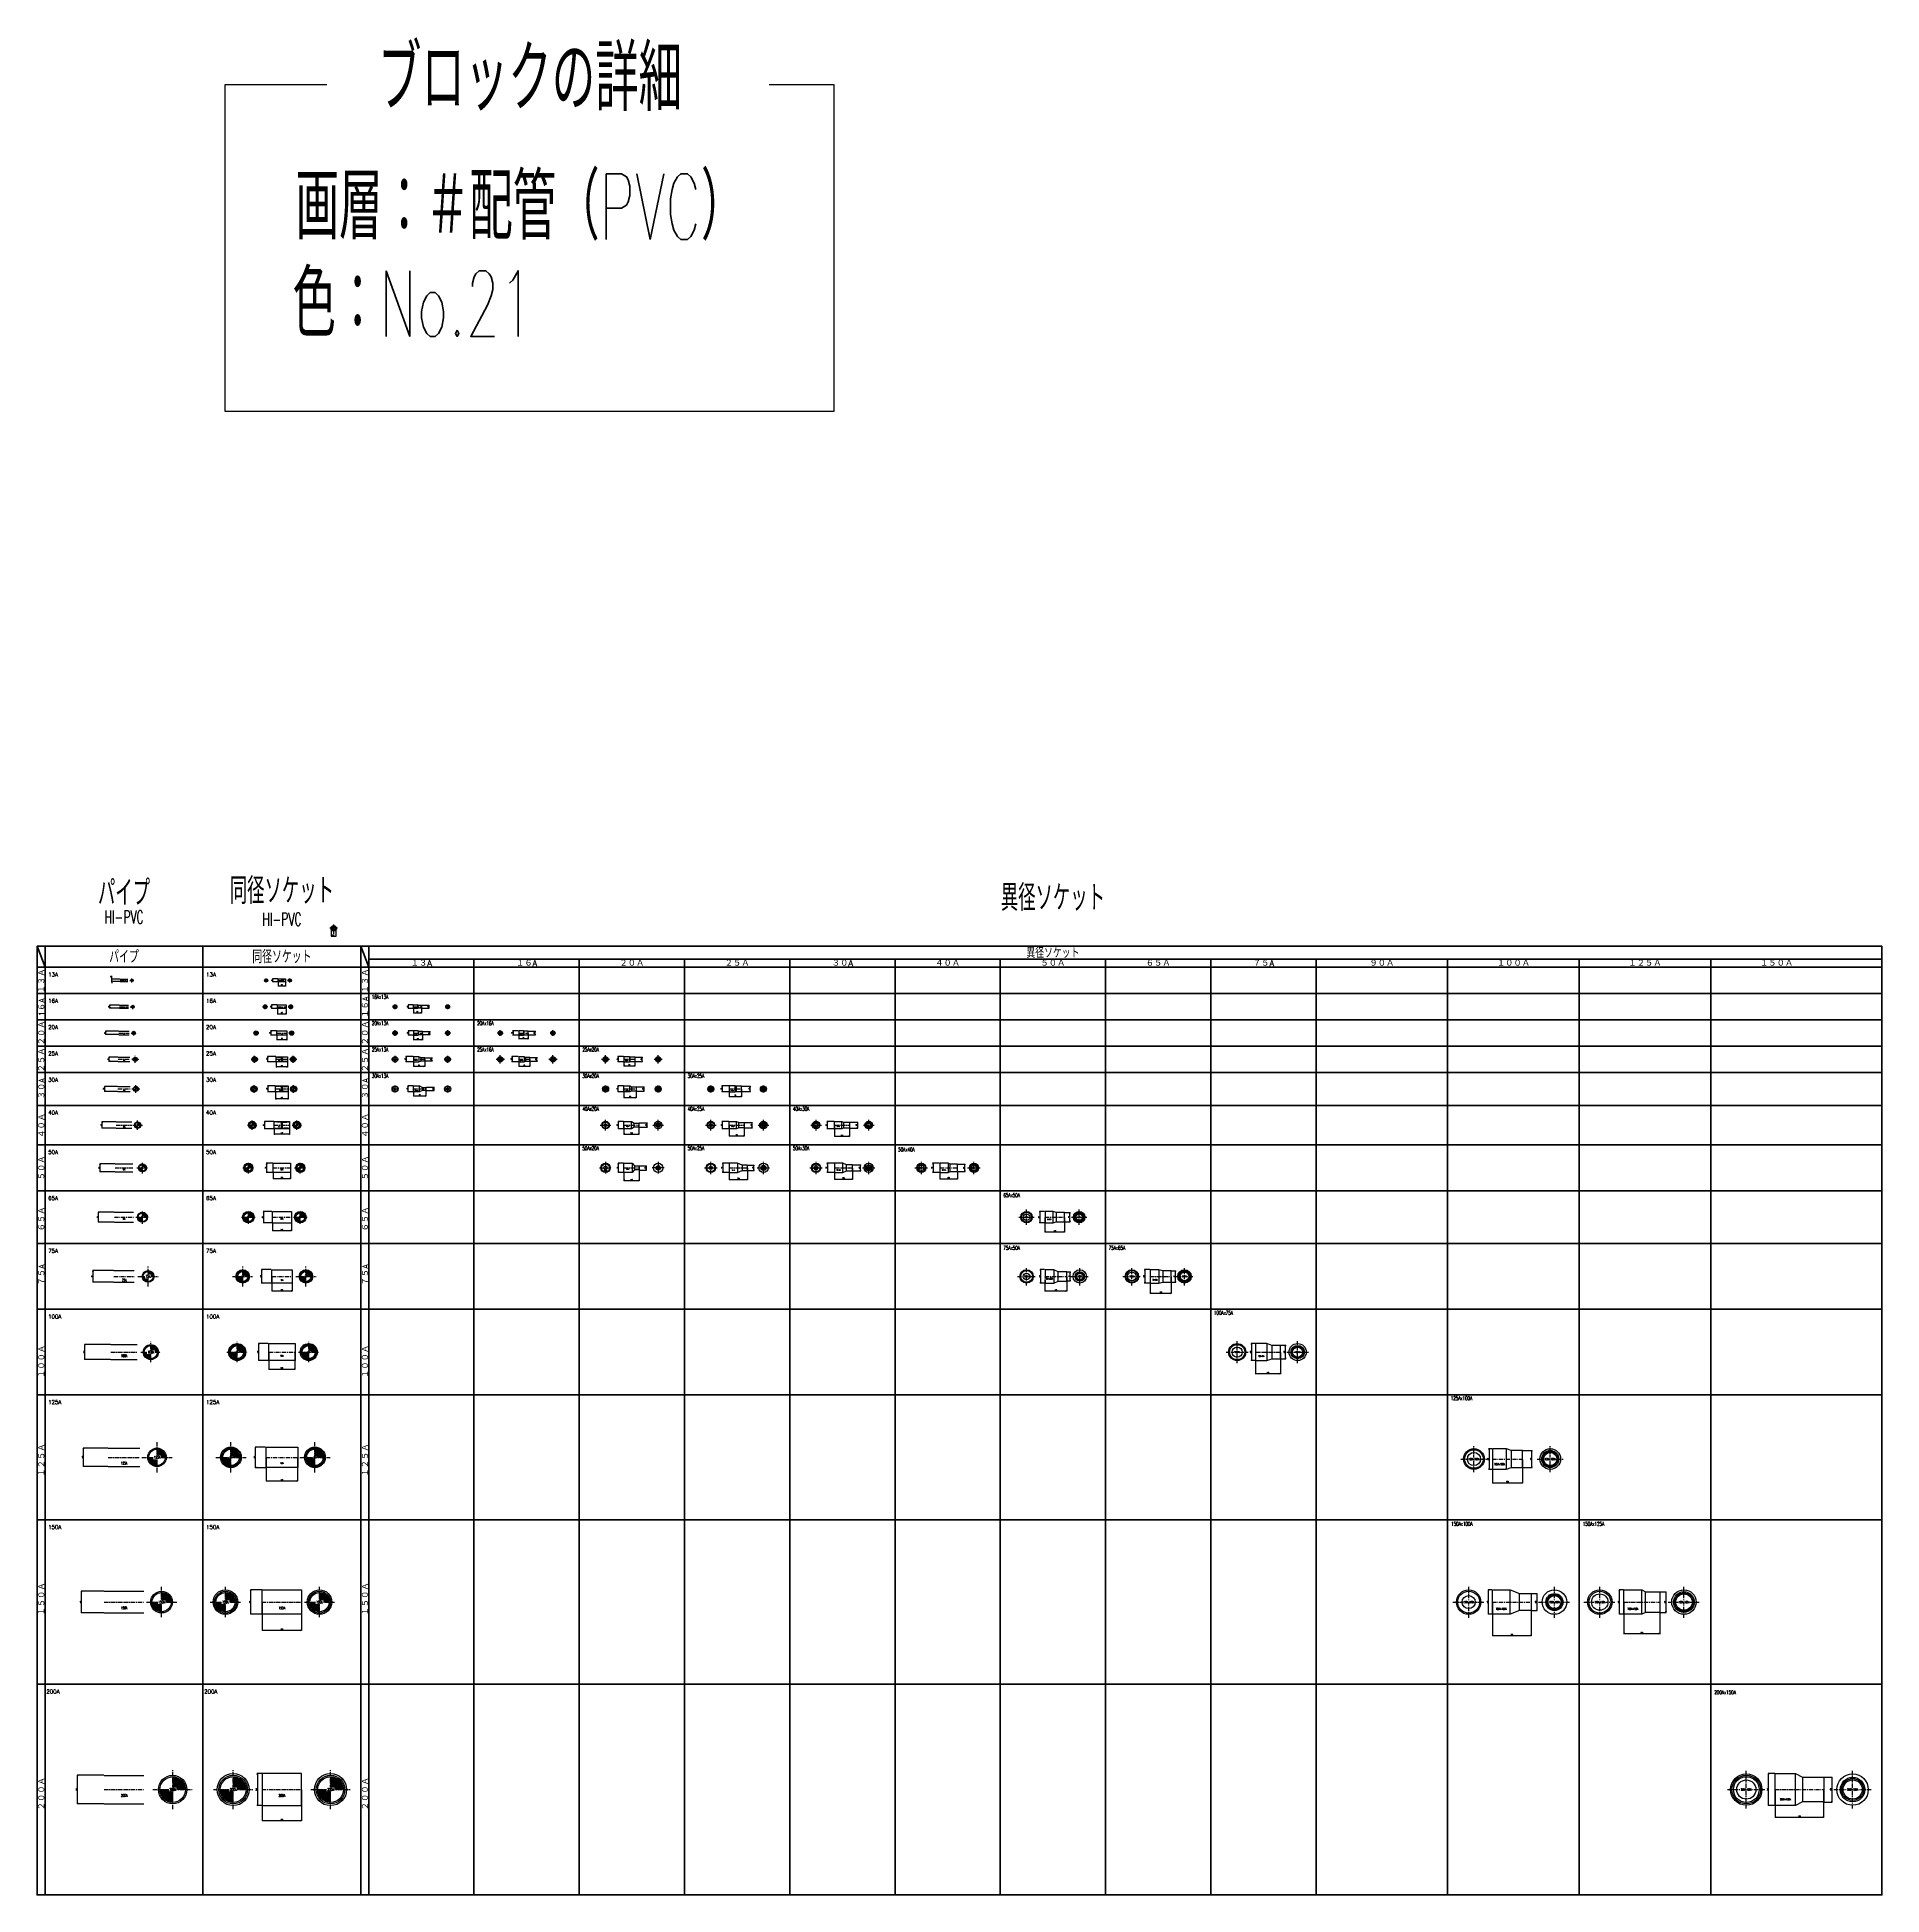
# Model space of a CAD drawing. Header units: millimetres. Extents: x 1711 to 90196, y -23291 to 8516.
# Drawn here: x 2065 to 16085, y -5602 to 8516 of the extents above; entities that cross this region are included whole.
import ezdxf

# ---------------------------------------------------------------- set-up
doc = ezdxf.new("R2010")
doc.units = ezdxf.units.MM
doc.header["$PDMODE"] = 35
doc.linetypes.add('CENTER', pattern=[50.8, 31.75, -6.35, 6.35, -6.35])
doc.linetypes.add('HIDDEN', pattern=[9.525, 6.35, -3.175])
for name, color, linetype in [('CEN', 2, 'CENTER'), ('TEXT', 7, 'Continuous'), ('寸法', 2, 'Continuous'), ('配管-CVP', 4, 'Continuous'), ('＃配管（PVC)', 21, 'Continuous')]:
    doc.layers.add(name, color=color, linetype=linetype)
doc.layers.add('line', color=153, linetype='Continuous', lineweight=50)
doc.styles.add('kpk', font='romans.shx', dxfattribs={"width": 0.7, "bigfont": 'extfont2.shx'})
doc.styles.get("Standard").update_dxf_attribs({"font": 'romans.shx', "bigfont": 'extfont.shx'})
doc.dimstyles.new('KPK-3', dxfattribs={"dimscale": 3, "dimtxt": 2.5, "dimasz": 2, "dimexe": 1, "dimexo": 1, "dimgap": 1, "dimtad": 3, "dimdec": 1, "dimdsep": 46, "dimtxsty": 'kpk', "dimblk": 'OPEN', "dimcen": 2.5, "dimclrd": 2, "dimclre": 2, "dimclrt": 4, "dimadec": 1, "dimazin": 2, "dimtfac": 1, "dimtdec": 1, "dimtmove": 0, "dimatfit": 2, "dimldrblk": 'OPEN', "dimfxl": 0, "dimlwd": -1, "dimlwe": -1, "dimarcsym": 0})

# ---------------------------------------------------------------- blocks, each defined once
blk = doc.blocks.new('_Open')
at = {"color": 0, "linetype": 'ByBlock', "lineweight": -2}
for p, q in [((-1, 0.2), (0, 0)), ((-1, -0.2), (0, 0)), ((0, 0), (-1, 0))]:
    blk.add_line(p, q, dxfattribs=at)
blk = doc.blocks.new('*D2667')
at = {"layer": '寸法', "color": 2, "transparency": 16777216}
for p, q in [((4925, 1145), (4925, 1099)), ((4986, 1145), (4986, 1099)), ((4931, 1102), (4980, 1102))]:
    blk.add_line(p, q, dxfattribs=at)
at = {"layer": '寸法', "color": 2, "transparency": 16777216, "xscale": 6, "yscale": 6, "zscale": 6, "rotation": 180}
blk.add_blockref('_Open', (4925, 1102), dxfattribs=at)
at = {"layer": '寸法', "color": 2, "transparency": 16777216, "xscale": 6, "yscale": 6, "zscale": 6}
blk.add_blockref('_Open', (4986, 1102), dxfattribs=at)
at = {"layer": '寸法', "color": 4, "transparency": 16777216, "insert": (4956, 1109), "char_height": 7.5, "attachment_point": 5, "style": 'kpk', "bg_fill": 3, "box_fill_scale": 1.1, "bg_fill_color": 256, "bg_fill_true_color": 13158600, "bg_fill_transparency": 0}
blk.add_mtext('61', dxfattribs=at)
at = {"layer": 'Defpoints', "color": 0, "transparency": 16777216}
for p in [(4925, 1148), (4986, 1148), (4986, 1102)]:
    blk.add_point(p, dxfattribs=at)
blk = doc.blocks.new('*D2668')
at = {"layer": '寸法', "color": 2, "transparency": 16777216}
for p, q in [((4925, 945), (4925, 894)), ((4931, 897), (4987, 897)), ((4993, 945), (4993, 894))]:
    blk.add_line(p, q, dxfattribs=at)
at = {"layer": '寸法', "color": 2, "transparency": 16777216, "xscale": 6, "yscale": 6, "zscale": 6, "rotation": 180}
blk.add_blockref('_Open', (4925, 897), dxfattribs=at)
at = {"layer": '寸法', "color": 2, "transparency": 16777216, "xscale": 6, "yscale": 6, "zscale": 6}
blk.add_blockref('_Open', (4993, 897), dxfattribs=at)
at = {"layer": '寸法', "color": 4, "transparency": 16777216, "insert": (4959, 903), "char_height": 7.5, "attachment_point": 5, "style": 'kpk', "bg_fill": 3, "box_fill_scale": 1.1, "bg_fill_color": 256, "bg_fill_true_color": 13158600, "bg_fill_transparency": 0}
blk.add_mtext('68', dxfattribs=at)
at = {"layer": 'Defpoints', "color": 0, "transparency": 16777216}
for p in [(4925, 948), (4993, 948), (4993, 897)]:
    blk.add_point(p, dxfattribs=at)
blk = doc.blocks.new('*D2669')
at = {"layer": '寸法', "color": 2, "transparency": 16777216}
for p, q in [((4925, 745), (4925, 692)), ((5011, 745), (5011, 692)), ((4931, 695), (5005, 695))]:
    blk.add_line(p, q, dxfattribs=at)
at = {"layer": '寸法', "color": 2, "transparency": 16777216, "xscale": 6, "yscale": 6, "zscale": 6, "rotation": 180}
blk.add_blockref('_Open', (4925, 695), dxfattribs=at)
at = {"layer": '寸法', "color": 2, "transparency": 16777216, "xscale": 6, "yscale": 6, "zscale": 6}
blk.add_blockref('_Open', (5011, 695), dxfattribs=at)
at = {"layer": '寸法', "color": 4, "transparency": 16777216, "insert": (4968, 702), "char_height": 7.5, "attachment_point": 5, "style": 'kpk', "bg_fill": 3, "box_fill_scale": 1.1, "bg_fill_color": 256, "bg_fill_true_color": 13158600, "bg_fill_transparency": 0}
blk.add_mtext('86', dxfattribs=at)
at = {"layer": 'Defpoints', "color": 0, "transparency": 16777216}
for p in [(4925, 748), (5011, 748), (5011, 695)]:
    blk.add_point(p, dxfattribs=at)
blk = doc.blocks.new('*D2670')
at = {"layer": '寸法', "color": 2, "transparency": 16777216}
for p, q in [((4925, 520), (4925, 467)), ((4931, 470), (5014, 470)), ((5020, 520), (5020, 467))]:
    blk.add_line(p, q, dxfattribs=at)
at = {"layer": '寸法', "color": 2, "transparency": 16777216, "xscale": 6, "yscale": 6, "zscale": 6, "rotation": 180}
blk.add_blockref('_Open', (4925, 470), dxfattribs=at)
at = {"layer": '寸法', "color": 2, "transparency": 16777216, "xscale": 6, "yscale": 6, "zscale": 6}
blk.add_blockref('_Open', (5020, 470), dxfattribs=at)
at = {"layer": '寸法', "color": 4, "transparency": 16777216, "insert": (4973, 477), "char_height": 7.5, "attachment_point": 5, "style": 'kpk', "bg_fill": 3, "box_fill_scale": 1.1, "bg_fill_color": 256, "bg_fill_true_color": 13158600, "bg_fill_transparency": 0}
blk.add_mtext('95', dxfattribs=at)
at = {"layer": 'Defpoints', "color": 0, "transparency": 16777216}
for p in [(4925, 523), (5020, 523), (5020, 470)]:
    blk.add_point(p, dxfattribs=at)
blk = doc.blocks.new('*D2671')
at = {"layer": '寸法', "color": 2, "transparency": 16777216}
for p, q in [((5725, 945), (5725, 902)), ((5731, 905), (5790, 905)), ((5796, 945), (5796, 902))]:
    blk.add_line(p, q, dxfattribs=at)
at = {"layer": '寸法', "color": 2, "transparency": 16777216, "xscale": 6, "yscale": 6, "zscale": 6, "rotation": 180}
blk.add_blockref('_Open', (5725, 905), dxfattribs=at)
at = {"layer": '寸法', "color": 2, "transparency": 16777216, "xscale": 6, "yscale": 6, "zscale": 6}
blk.add_blockref('_Open', (5796, 905), dxfattribs=at)
at = {"layer": '寸法', "color": 4, "transparency": 16777216, "insert": (5761, 912), "char_height": 7.5, "attachment_point": 5, "style": 'kpk', "bg_fill": 3, "box_fill_scale": 1.1, "bg_fill_color": 256, "bg_fill_true_color": 13158600, "bg_fill_transparency": 0}
blk.add_mtext('71', dxfattribs=at)
at = {"layer": 'Defpoints', "color": 0, "transparency": 16777216}
for p in [(5725, 948), (5796, 948), (5796, 905)]:
    blk.add_point(p, dxfattribs=at)
blk = doc.blocks.new('*D2672')
at = {"layer": '寸法', "color": 2, "transparency": 16777216}
for p, q in [((5725, 745), (5725, 693)), ((5810, 745), (5810, 693)), ((5731, 696), (5804, 696))]:
    blk.add_line(p, q, dxfattribs=at)
at = {"layer": '寸法', "color": 2, "transparency": 16777216, "xscale": 6, "yscale": 6, "zscale": 6, "rotation": 180}
blk.add_blockref('_Open', (5725, 696), dxfattribs=at)
at = {"layer": '寸法', "color": 2, "transparency": 16777216, "xscale": 6, "yscale": 6, "zscale": 6}
blk.add_blockref('_Open', (5810, 696), dxfattribs=at)
at = {"layer": '寸法', "color": 4, "transparency": 16777216, "insert": (5768, 703), "char_height": 7.5, "attachment_point": 5, "style": 'kpk', "bg_fill": 3, "box_fill_scale": 1.1, "bg_fill_color": 256, "bg_fill_true_color": 13158600, "bg_fill_transparency": 0}
blk.add_mtext('85', dxfattribs=at)
at = {"layer": 'Defpoints', "color": 0, "transparency": 16777216}
for p in [(5725, 748), (5810, 748), (5810, 696)]:
    blk.add_point(p, dxfattribs=at)
blk = doc.blocks.new('*D2673')
at = {"layer": '寸法', "color": 2, "transparency": 16777216}
for p, q in [((6525, 745), (6525, 696)), ((6609, 745), (6609, 696)), ((6531, 699), (6603, 699))]:
    blk.add_line(p, q, dxfattribs=at)
at = {"layer": '寸法', "color": 2, "transparency": 16777216, "xscale": 6, "yscale": 6, "zscale": 6, "rotation": 180}
blk.add_blockref('_Open', (6525, 699), dxfattribs=at)
at = {"layer": '寸法', "color": 2, "transparency": 16777216, "xscale": 6, "yscale": 6, "zscale": 6}
blk.add_blockref('_Open', (6609, 699), dxfattribs=at)
at = {"layer": '寸法', "color": 4, "transparency": 16777216, "insert": (6567, 706), "char_height": 7.5, "attachment_point": 5, "style": 'kpk', "bg_fill": 3, "box_fill_scale": 1.1, "bg_fill_color": 256, "bg_fill_true_color": 13158600, "bg_fill_transparency": 0}
blk.add_mtext('84', dxfattribs=at)
at = {"layer": 'Defpoints', "color": 0, "transparency": 16777216}
for p in [(6525, 748), (6609, 748), (6609, 699)]:
    blk.add_point(p, dxfattribs=at)
blk = doc.blocks.new('*D2674')
at = {"layer": '寸法', "color": 2, "transparency": 16777216}
for p, q in [((6525, 520), (6525, 454)), ((6531, 457), (6612, 457)), ((6618, 520), (6618, 454))]:
    blk.add_line(p, q, dxfattribs=at)
at = {"layer": '寸法', "color": 2, "transparency": 16777216, "xscale": 6, "yscale": 6, "zscale": 6, "rotation": 180}
blk.add_blockref('_Open', (6525, 457), dxfattribs=at)
at = {"layer": '寸法', "color": 2, "transparency": 16777216, "xscale": 6, "yscale": 6, "zscale": 6}
blk.add_blockref('_Open', (6618, 457), dxfattribs=at)
at = {"layer": '寸法', "color": 4, "transparency": 16777216, "insert": (6572, 464), "char_height": 7.5, "attachment_point": 5, "style": 'kpk', "bg_fill": 3, "box_fill_scale": 1.1, "bg_fill_color": 256, "bg_fill_true_color": 13158600, "bg_fill_transparency": 0}
blk.add_mtext('93', dxfattribs=at)
at = {"layer": 'Defpoints', "color": 0, "transparency": 16777216}
for p in [(6525, 523), (6618, 523), (6618, 457)]:
    blk.add_point(p, dxfattribs=at)
blk = doc.blocks.new('*D2675')
at = {"layer": '寸法', "color": 2, "transparency": 16777216}
for p, q in [((6525, 245), (6525, 177)), ((6531, 180), (6632, 180)), ((6638, 245), (6638, 177))]:
    blk.add_line(p, q, dxfattribs=at)
at = {"layer": '寸法', "color": 2, "transparency": 16777216, "xscale": 6, "yscale": 6, "zscale": 6, "rotation": 180}
blk.add_blockref('_Open', (6525, 180), dxfattribs=at)
at = {"layer": '寸法', "color": 2, "transparency": 16777216, "xscale": 6, "yscale": 6, "zscale": 6}
blk.add_blockref('_Open', (6638, 180), dxfattribs=at)
at = {"layer": '寸法', "color": 4, "transparency": 16777216, "insert": (6582, 187), "char_height": 7.5, "attachment_point": 5, "style": 'kpk', "bg_fill": 3, "box_fill_scale": 1.1, "bg_fill_color": 256, "bg_fill_true_color": 13158600, "bg_fill_transparency": 0}
blk.add_mtext('113', dxfattribs=at)
at = {"layer": 'Defpoints', "color": 0, "transparency": 16777216}
for p in [(6525, 248), (6638, 248), (6638, 180)]:
    blk.add_point(p, dxfattribs=at)
blk = doc.blocks.new('*D2676')
at = {"layer": '寸法', "color": 2, "transparency": 16777216}
for p, q in [((7325, 520), (7325, 463)), ((7331, 466), (7412, 466)), ((7418, 520), (7418, 463))]:
    blk.add_line(p, q, dxfattribs=at)
at = {"layer": '寸法', "color": 2, "transparency": 16777216, "xscale": 6, "yscale": 6, "zscale": 6, "rotation": 180}
blk.add_blockref('_Open', (7325, 466), dxfattribs=at)
at = {"layer": '寸法', "color": 2, "transparency": 16777216, "xscale": 6, "yscale": 6, "zscale": 6}
blk.add_blockref('_Open', (7418, 466), dxfattribs=at)
at = {"layer": '寸法', "color": 4, "transparency": 16777216, "insert": (7372, 473), "char_height": 7.5, "attachment_point": 5, "style": 'kpk', "bg_fill": 3, "box_fill_scale": 1.1, "bg_fill_color": 256, "bg_fill_true_color": 13158600, "bg_fill_transparency": 0}
blk.add_mtext('93', dxfattribs=at)
at = {"layer": 'Defpoints', "color": 0, "transparency": 16777216}
for p in [(7325, 523), (7418, 523), (7418, 466)]:
    blk.add_point(p, dxfattribs=at)
blk = doc.blocks.new('*D2677')
at = {"layer": '寸法', "color": 2, "transparency": 16777216}
for p, q in [((7325, 245), (7325, 163)), ((7331, 166), (7433, 166)), ((7439, 245), (7439, 163))]:
    blk.add_line(p, q, dxfattribs=at)
at = {"layer": '寸法', "color": 2, "transparency": 16777216, "xscale": 6, "yscale": 6, "zscale": 6, "rotation": 180}
blk.add_blockref('_Open', (7325, 166), dxfattribs=at)
at = {"layer": '寸法', "color": 2, "transparency": 16777216, "xscale": 6, "yscale": 6, "zscale": 6}
blk.add_blockref('_Open', (7439, 166), dxfattribs=at)
at = {"layer": '寸法', "color": 4, "transparency": 16777216, "insert": (7382, 173), "char_height": 7.5, "attachment_point": 5, "style": 'kpk', "bg_fill": 3, "box_fill_scale": 1.1, "bg_fill_color": 256, "bg_fill_true_color": 13158600, "bg_fill_transparency": 0}
blk.add_mtext('114', dxfattribs=at)
at = {"layer": 'Defpoints', "color": 0, "transparency": 16777216}
for p in [(7325, 248), (7439, 248), (7439, 166)]:
    blk.add_point(p, dxfattribs=at)
blk = doc.blocks.new('*D2678')
at = {"layer": 'Defpoints', "color": 0, "transparency": 16777216}
for p in [(7325, -77), (7465, -77)]:
    blk.add_point(p, dxfattribs=at)
at = {"layer": '寸法', "color": 2, "transparency": 16777216}
for p, q in [((7325, -80), (7325, -168)), ((7465, -80), (7465, -168)), ((7331, -165), (7459, -165))]:
    blk.add_line(p, q, dxfattribs=at)
at = {"layer": '寸法', "color": 2, "transparency": 16777216, "xscale": 6, "yscale": 6, "zscale": 6, "rotation": 180}
blk.add_blockref('_Open', (7325, -165), dxfattribs=at)
at = {"layer": '寸法', "color": 2, "transparency": 16777216, "xscale": 6, "yscale": 6, "zscale": 6}
blk.add_blockref('_Open', (7465, -165), dxfattribs=at)
at = {"layer": '寸法', "color": 4, "transparency": 16777216, "insert": (7395, -158), "char_height": 7.5, "attachment_point": 5, "style": 'kpk', "bg_fill": 3, "box_fill_scale": 1.1, "bg_fill_color": 256, "bg_fill_true_color": 13158600, "bg_fill_transparency": 0}
blk.add_mtext('140', dxfattribs=at)
at = {"layer": 'Defpoints', "color": 0, "transparency": 16777216}
blk.add_point((7465, -165), dxfattribs=at)
blk = doc.blocks.new('*D2679')
at = {"layer": 'Defpoints', "color": 0, "transparency": 16777216}
for p in [(8125, 248), (8239, 248)]:
    blk.add_point(p, dxfattribs=at)
at = {"layer": '寸法', "color": 2, "transparency": 16777216}
for p, q in [((8125, 245), (8125, 160)), ((8131, 163), (8233, 163)), ((8239, 245), (8239, 160))]:
    blk.add_line(p, q, dxfattribs=at)
at = {"layer": '寸法', "color": 2, "transparency": 16777216, "xscale": 6, "yscale": 6, "zscale": 6, "rotation": 180}
blk.add_blockref('_Open', (8125, 163), dxfattribs=at)
at = {"layer": '寸法', "color": 2, "transparency": 16777216, "xscale": 6, "yscale": 6, "zscale": 6}
blk.add_blockref('_Open', (8239, 163), dxfattribs=at)
at = {"layer": '寸法', "color": 4, "transparency": 16777216, "insert": (8182, 170), "char_height": 7.5, "attachment_point": 5, "style": 'kpk', "bg_fill": 3, "box_fill_scale": 1.1, "bg_fill_color": 256, "bg_fill_true_color": 13158600, "bg_fill_transparency": 0}
blk.add_mtext('114', dxfattribs=at)
at = {"layer": 'Defpoints', "color": 0, "transparency": 16777216}
blk.add_point((8239, 163), dxfattribs=at)
blk = doc.blocks.new('*D2680')
at = {"layer": 'Defpoints', "color": 0, "transparency": 16777216}
for p in [(8125, -77), (8261, -77)]:
    blk.add_point(p, dxfattribs=at)
at = {"layer": '寸法', "color": 2, "transparency": 16777216}
for p, q in [((8125, -80), (8125, -165)), ((8261, -80), (8261, -165)), ((8131, -162), (8255, -162))]:
    blk.add_line(p, q, dxfattribs=at)
at = {"layer": '寸法', "color": 2, "transparency": 16777216, "xscale": 6, "yscale": 6, "zscale": 6, "rotation": 180}
blk.add_blockref('_Open', (8125, -162), dxfattribs=at)
at = {"layer": '寸法', "color": 2, "transparency": 16777216, "xscale": 6, "yscale": 6, "zscale": 6}
blk.add_blockref('_Open', (8261, -162), dxfattribs=at)
at = {"layer": '寸法', "color": 4, "transparency": 16777216, "insert": (8193, -155), "char_height": 7.5, "attachment_point": 5, "style": 'kpk', "bg_fill": 3, "box_fill_scale": 1.1, "bg_fill_color": 256, "bg_fill_true_color": 13158600, "bg_fill_transparency": 0}
blk.add_mtext('136', dxfattribs=at)
at = {"layer": 'Defpoints', "color": 0, "transparency": 16777216}
blk.add_point((8261, -162), dxfattribs=at)
blk = doc.blocks.new('*D2681')
at = {"layer": '寸法', "color": 2, "transparency": 16777216}
for p, q in [((8925, -115), (8925, -163)), ((9061, -109), (9061, -163)), ((8931, -160), (9055, -160))]:
    blk.add_line(p, q, dxfattribs=at)
at = {"layer": '寸法', "color": 2, "transparency": 16777216, "xscale": 6, "yscale": 6, "zscale": 6, "rotation": 180}
blk.add_blockref('_Open', (8925, -160), dxfattribs=at)
at = {"layer": '寸法', "color": 2, "transparency": 16777216, "xscale": 6, "yscale": 6, "zscale": 6}
blk.add_blockref('_Open', (9061, -160), dxfattribs=at)
at = {"layer": '寸法', "color": 4, "transparency": 16777216, "insert": (8993, -153), "char_height": 7.5, "attachment_point": 5, "style": 'kpk', "bg_fill": 3, "box_fill_scale": 1.1, "bg_fill_color": 256, "bg_fill_true_color": 13158600, "bg_fill_transparency": 0}
blk.add_mtext('136', dxfattribs=at)
at = {"layer": 'Defpoints', "color": 0, "transparency": 16777216}
for p in [(8925, -112), (9061, -106), (9061, -160)]:
    blk.add_point(p, dxfattribs=at)
blk = doc.blocks.new('*D2682')
at = {"layer": 'Defpoints', "color": 0, "transparency": 16777216}
for p in [(9725, -452), (9874, -452)]:
    blk.add_point(p, dxfattribs=at)
at = {"layer": '寸法', "color": 2, "transparency": 16777216}
for p, q in [((9725, -455), (9725, -566)), ((9731, -563), (9868, -563)), ((9874, -455), (9874, -566))]:
    blk.add_line(p, q, dxfattribs=at)
at = {"layer": '寸法', "color": 2, "transparency": 16777216, "xscale": 6, "yscale": 6, "zscale": 6, "rotation": 180}
blk.add_blockref('_Open', (9725, -563), dxfattribs=at)
at = {"layer": '寸法', "color": 2, "transparency": 16777216, "xscale": 6, "yscale": 6, "zscale": 6}
blk.add_blockref('_Open', (9874, -563), dxfattribs=at)
at = {"layer": '寸法', "color": 4, "transparency": 16777216, "insert": (9800, -556), "char_height": 7.5, "attachment_point": 5, "style": 'kpk', "bg_fill": 3, "box_fill_scale": 1.1, "bg_fill_color": 256, "bg_fill_true_color": 13158600, "bg_fill_transparency": 0}
blk.add_mtext('149', dxfattribs=at)
at = {"layer": 'Defpoints', "color": 0, "transparency": 16777216}
blk.add_point((9874, -563), dxfattribs=at)
blk = doc.blocks.new('*D2683')
at = {"layer": 'Defpoints', "color": 0, "transparency": 16777216}
for p in [(9725, -902), (9890, -902), (9890, -1012)]:
    blk.add_point(p, dxfattribs=at)
at = {"layer": '寸法', "color": 2, "transparency": 16777216}
for p, q in [((9725, -905), (9725, -1015)), ((9890, -905), (9890, -1015)), ((9731, -1012), (9884, -1012))]:
    blk.add_line(p, q, dxfattribs=at)
at = {"layer": '寸法', "color": 2, "transparency": 16777216, "xscale": 6, "yscale": 6, "zscale": 6, "rotation": 180}
blk.add_blockref('_Open', (9725, -1012), dxfattribs=at)
at = {"layer": '寸法', "color": 2, "transparency": 16777216, "xscale": 6, "yscale": 6, "zscale": 6}
blk.add_blockref('_Open', (9890, -1012), dxfattribs=at)
at = {"layer": '寸法', "color": 4, "transparency": 16777216, "insert": (9808, -1005), "char_height": 7.5, "attachment_point": 5, "style": 'kpk', "bg_fill": 3, "box_fill_scale": 1.1, "bg_fill_color": 256, "bg_fill_true_color": 13158600, "bg_fill_transparency": 0}
blk.add_mtext('165', dxfattribs=at)
blk = doc.blocks.new('*D2684')
at = {"layer": 'Defpoints', "color": 0, "transparency": 16777216}
for p in [(10525, -902), (10684, -902), (10684, -1030)]:
    blk.add_point(p, dxfattribs=at)
at = {"layer": '寸法', "color": 2, "transparency": 16777216}
for p, q in [((10525, -905), (10525, -1033)), ((10684, -905), (10684, -1033)), ((10531, -1030), (10678, -1030))]:
    blk.add_line(p, q, dxfattribs=at)
at = {"layer": '寸法', "color": 2, "transparency": 16777216, "xscale": 6, "yscale": 6, "zscale": 6, "rotation": 180}
blk.add_blockref('_Open', (10525, -1030), dxfattribs=at)
at = {"layer": '寸法', "color": 2, "transparency": 16777216, "xscale": 6, "yscale": 6, "zscale": 6}
blk.add_blockref('_Open', (10684, -1030), dxfattribs=at)
at = {"layer": '寸法', "color": 4, "transparency": 16777216, "insert": (10605, -1023), "char_height": 7.5, "attachment_point": 5, "style": 'kpk', "bg_fill": 3, "box_fill_scale": 1.1, "bg_fill_color": 256, "bg_fill_true_color": 13158600, "bg_fill_transparency": 0}
blk.add_mtext('159', dxfattribs=at)
blk = doc.blocks.new('*D2685')
at = {"layer": 'Defpoints', "color": 0, "transparency": 16777216}
for p in [(11325, -1477), (11515, -1477), (11515, -1641)]:
    blk.add_point(p, dxfattribs=at)
at = {"layer": '寸法', "color": 2, "transparency": 16777216}
for p, q in [((11325, -1480), (11325, -1644)), ((11515, -1480), (11515, -1644)), ((11331, -1641), (11509, -1641))]:
    blk.add_line(p, q, dxfattribs=at)
at = {"layer": '寸法', "color": 2, "transparency": 16777216, "xscale": 6, "yscale": 6, "zscale": 6, "rotation": 180}
blk.add_blockref('_Open', (11325, -1641), dxfattribs=at)
at = {"layer": '寸法', "color": 2, "transparency": 16777216, "xscale": 6, "yscale": 6, "zscale": 6}
blk.add_blockref('_Open', (11515, -1641), dxfattribs=at)
at = {"layer": '寸法', "color": 4, "transparency": 16777216, "insert": (11420, -1634), "char_height": 7.5, "attachment_point": 5, "style": 'kpk', "bg_fill": 3, "box_fill_scale": 1.1, "bg_fill_color": 256, "bg_fill_true_color": 13158600, "bg_fill_transparency": 0}
blk.add_mtext('190', dxfattribs=at)
blk = doc.blocks.new('*D2686')
at = {"layer": 'Defpoints', "color": 0, "transparency": 16777216}
for p in [(13125, -2290), (13354, -2290), (13354, -2470)]:
    blk.add_point(p, dxfattribs=at)
at = {"layer": '寸法', "color": 2, "transparency": 16777216}
for p, q in [((13125, -2293), (13125, -2473)), ((13354, -2293), (13354, -2473)), ((13131, -2470), (13348, -2470))]:
    blk.add_line(p, q, dxfattribs=at)
at = {"layer": '寸法', "color": 2, "transparency": 16777216, "xscale": 6, "yscale": 6, "zscale": 6, "rotation": 180}
blk.add_blockref('_Open', (13125, -2470), dxfattribs=at)
at = {"layer": '寸法', "color": 2, "transparency": 16777216, "xscale": 6, "yscale": 6, "zscale": 6}
blk.add_blockref('_Open', (13354, -2470), dxfattribs=at)
at = {"layer": '寸法', "color": 4, "transparency": 16777216, "insert": (13240, -2463), "char_height": 7.5, "attachment_point": 5, "style": 'kpk', "bg_fill": 3, "box_fill_scale": 1.1, "bg_fill_color": 256, "bg_fill_true_color": 13158600, "bg_fill_transparency": 0}
blk.add_mtext('229', dxfattribs=at)
blk = doc.blocks.new('*D2687')
at = {"layer": 'Defpoints', "color": 0, "transparency": 16777216}
for p in [(13125, -3377), (13420, -3377), (13420, -3631)]:
    blk.add_point(p, dxfattribs=at)
at = {"layer": '寸法', "color": 2, "transparency": 16777216}
for p, q in [((13125, -3380), (13125, -3634)), ((13420, -3380), (13420, -3634)), ((13131, -3631), (13414, -3631))]:
    blk.add_line(p, q, dxfattribs=at)
at = {"layer": '寸法', "color": 2, "transparency": 16777216, "xscale": 6, "yscale": 6, "zscale": 6, "rotation": 180}
blk.add_blockref('_Open', (13125, -3631), dxfattribs=at)
at = {"layer": '寸法', "color": 2, "transparency": 16777216, "xscale": 6, "yscale": 6, "zscale": 6}
blk.add_blockref('_Open', (13420, -3631), dxfattribs=at)
at = {"layer": '寸法', "color": 4, "transparency": 16777216, "insert": (13273, -3624), "char_height": 7.5, "attachment_point": 5, "style": 'kpk', "bg_fill": 3, "box_fill_scale": 1.1, "bg_fill_color": 256, "bg_fill_true_color": 13158600, "bg_fill_transparency": 0}
blk.add_mtext('295', dxfattribs=at)
blk = doc.blocks.new('*D2688')
at = {"layer": 'Defpoints', "color": 0, "transparency": 16777216}
for p in [(14125, -3377), (14397, -3377), (14397, -3617)]:
    blk.add_point(p, dxfattribs=at)
at = {"layer": '寸法', "color": 2, "transparency": 16777216}
for p, q in [((14125, -3380), (14125, -3620)), ((14397, -3380), (14397, -3620)), ((14131, -3617), (14391, -3617))]:
    blk.add_line(p, q, dxfattribs=at)
at = {"layer": '寸法', "color": 2, "transparency": 16777216, "xscale": 6, "yscale": 6, "zscale": 6, "rotation": 180}
blk.add_blockref('_Open', (14125, -3617), dxfattribs=at)
at = {"layer": '寸法', "color": 2, "transparency": 16777216, "xscale": 6, "yscale": 6, "zscale": 6}
blk.add_blockref('_Open', (14397, -3617), dxfattribs=at)
at = {"layer": '寸法', "color": 4, "transparency": 16777216, "insert": (14261, -3611), "char_height": 7.5, "attachment_point": 5, "style": 'kpk', "bg_fill": 3, "box_fill_scale": 1.1, "bg_fill_color": 256, "bg_fill_true_color": 13158600, "bg_fill_transparency": 0}
blk.add_mtext('272', dxfattribs=at)
blk = doc.blocks.new('*D2689')
at = {"layer": 'Defpoints', "color": 0, "transparency": 16777216}
for p in [(15275, -4802), (15643, -4802), (15643, -5012)]:
    blk.add_point(p, dxfattribs=at)
at = {"layer": '寸法', "color": 2, "transparency": 16777216}
for p, q in [((15275, -4805), (15275, -5015)), ((15643, -4805), (15643, -5015)), ((15281, -5012), (15637, -5012))]:
    blk.add_line(p, q, dxfattribs=at)
at = {"layer": '寸法', "color": 2, "transparency": 16777216, "xscale": 6, "yscale": 6, "zscale": 6, "rotation": 180}
blk.add_blockref('_Open', (15275, -5012), dxfattribs=at)
at = {"layer": '寸法', "color": 2, "transparency": 16777216, "xscale": 6, "yscale": 6, "zscale": 6}
blk.add_blockref('_Open', (15643, -5012), dxfattribs=at)
at = {"layer": '寸法', "color": 4, "transparency": 16777216, "insert": (15459, -5006), "char_height": 7.5, "attachment_point": 5, "style": 'kpk', "bg_fill": 3, "box_fill_scale": 1.1, "bg_fill_color": 256, "bg_fill_true_color": 13158600, "bg_fill_transparency": 0}
blk.add_mtext('368', dxfattribs=at)
blk = doc.blocks.new('*D2690')
at = {"layer": '寸法', "color": 2, "transparency": 16777216}
for p, q in [((3897, 1333), (3897, 1303)), ((3903, 1306), (3948, 1306)), ((3954, 1333), (3954, 1303))]:
    blk.add_line(p, q, dxfattribs=at)
at = {"layer": '寸法', "color": 2, "transparency": 16777216, "xscale": 6, "yscale": 6, "zscale": 6, "rotation": 180}
blk.add_blockref('_Open', (3897, 1306), dxfattribs=at)
at = {"layer": '寸法', "color": 2, "transparency": 16777216, "xscale": 6, "yscale": 6, "zscale": 6}
blk.add_blockref('_Open', (3954, 1306), dxfattribs=at)
at = {"layer": '寸法', "color": 4, "transparency": 16777216, "insert": (3925, 1313), "char_height": 7.5, "attachment_point": 5, "style": 'kpk', "bg_fill": 3, "box_fill_scale": 1.1, "bg_fill_color": 256, "bg_fill_true_color": 13158600, "bg_fill_transparency": 0}
blk.add_mtext('57', dxfattribs=at)
at = {"layer": 'Defpoints', "color": 0, "transparency": 16777216}
for p in [(3897, 1336), (3954, 1336), (3954, 1306)]:
    blk.add_point(p, dxfattribs=at)
blk = doc.blocks.new('*D2691')
at = {"layer": '寸法', "color": 2, "transparency": 16777216}
for p, q in [((3892, 1130), (3892, 1091)), ((3959, 1130), (3959, 1091)), ((3898, 1094), (3953, 1094))]:
    blk.add_line(p, q, dxfattribs=at)
at = {"layer": '寸法', "color": 2, "transparency": 16777216, "xscale": 6, "yscale": 6, "zscale": 6, "rotation": 180}
blk.add_blockref('_Open', (3892, 1094), dxfattribs=at)
at = {"layer": '寸法', "color": 2, "transparency": 16777216, "xscale": 6, "yscale": 6, "zscale": 6}
blk.add_blockref('_Open', (3959, 1094), dxfattribs=at)
at = {"layer": '寸法', "color": 4, "transparency": 16777216, "insert": (3925, 1101), "char_height": 7.5, "attachment_point": 5, "style": 'kpk', "bg_fill": 3, "box_fill_scale": 1.1, "bg_fill_color": 256, "bg_fill_true_color": 13158600, "bg_fill_transparency": 0}
blk.add_mtext('67', dxfattribs=at)
at = {"layer": 'Defpoints', "color": 0, "transparency": 16777216}
for p in [(3892, 1133), (3959, 1133), (3959, 1094)]:
    blk.add_point(p, dxfattribs=at)
blk = doc.blocks.new('*D2692')
at = {"layer": '寸法', "color": 2, "transparency": 16777216}
for p, q in [((3887, 928), (3887, 894)), ((3893, 897), (3958, 897)), ((3964, 928), (3964, 894))]:
    blk.add_line(p, q, dxfattribs=at)
at = {"layer": '寸法', "color": 2, "transparency": 16777216, "xscale": 6, "yscale": 6, "zscale": 6, "rotation": 180}
blk.add_blockref('_Open', (3887, 897), dxfattribs=at)
at = {"layer": '寸法', "color": 2, "transparency": 16777216, "xscale": 6, "yscale": 6, "zscale": 6}
blk.add_blockref('_Open', (3964, 897), dxfattribs=at)
at = {"layer": '寸法', "color": 4, "transparency": 16777216, "insert": (3925, 904), "char_height": 7.5, "attachment_point": 5, "style": 'kpk', "bg_fill": 3, "box_fill_scale": 1.1, "bg_fill_color": 256, "bg_fill_true_color": 13158600, "bg_fill_transparency": 0}
blk.add_mtext('77', dxfattribs=at)
at = {"layer": 'Defpoints', "color": 0, "transparency": 16777216}
for p in [(3887, 931), (3964, 931), (3964, 897)]:
    blk.add_point(p, dxfattribs=at)
blk = doc.blocks.new('*D2693')
at = {"layer": '寸法', "color": 2, "transparency": 16777216}
for p, q in [((3882, 725), (3882, 687)), ((3969, 725), (3969, 687)), ((3963, 690), (3888, 690))]:
    blk.add_line(p, q, dxfattribs=at)
at = {"layer": '寸法', "color": 2, "transparency": 16777216, "xscale": 6, "yscale": 6, "zscale": 6, "rotation": 180}
blk.add_blockref('_Open', (3882, 690), dxfattribs=at)
at = {"layer": '寸法', "color": 2, "transparency": 16777216, "xscale": 6, "yscale": 6, "zscale": 6}
blk.add_blockref('_Open', (3969, 690), dxfattribs=at)
at = {"layer": '寸法', "color": 4, "transparency": 16777216, "insert": (3925, 696), "char_height": 7.5, "attachment_point": 5, "style": 'kpk', "bg_fill": 3, "box_fill_scale": 1.1, "bg_fill_color": 256, "bg_fill_true_color": 13158600, "bg_fill_transparency": 0}
blk.add_mtext('87', dxfattribs=at)
at = {"layer": 'Defpoints', "color": 0, "transparency": 16777216}
for p in [(3882, 728), (3969, 728), (3882, 690)]:
    blk.add_point(p, dxfattribs=at)
blk = doc.blocks.new('*D2694')
at = {"layer": '寸法', "color": 2, "transparency": 16777216}
for p, q in [((3878, 497), (3878, 445)), ((3967, 448), (3884, 448)), ((3973, 497), (3973, 445))]:
    blk.add_line(p, q, dxfattribs=at)
at = {"layer": '寸法', "color": 2, "transparency": 16777216, "xscale": 6, "yscale": 6, "zscale": 6, "rotation": 180}
blk.add_blockref('_Open', (3878, 448), dxfattribs=at)
at = {"layer": '寸法', "color": 2, "transparency": 16777216, "xscale": 6, "yscale": 6, "zscale": 6}
blk.add_blockref('_Open', (3973, 448), dxfattribs=at)
at = {"layer": '寸法', "color": 4, "transparency": 16777216, "insert": (3925, 455), "char_height": 7.5, "attachment_point": 5, "style": 'kpk', "bg_fill": 3, "box_fill_scale": 1.1, "bg_fill_color": 256, "bg_fill_true_color": 13158600, "bg_fill_transparency": 0}
blk.add_mtext('95', dxfattribs=at)
at = {"layer": 'Defpoints', "color": 0, "transparency": 16777216}
for p in [(3878, 500), (3878, 448), (3973, 500)]:
    blk.add_point(p, dxfattribs=at)
blk = doc.blocks.new('*D2695')
at = {"layer": '寸法', "color": 2, "transparency": 16777216}
for p, q in [((3867, 216), (3867, 177)), ((3978, 180), (3873, 180)), ((3984, 216), (3984, 177))]:
    blk.add_line(p, q, dxfattribs=at)
at = {"layer": '寸法', "color": 2, "transparency": 16777216, "xscale": 6, "yscale": 6, "zscale": 6, "rotation": 180}
blk.add_blockref('_Open', (3867, 180), dxfattribs=at)
at = {"layer": '寸法', "color": 2, "transparency": 16777216, "xscale": 6, "yscale": 6, "zscale": 6}
blk.add_blockref('_Open', (3984, 180), dxfattribs=at)
at = {"layer": '寸法', "color": 4, "transparency": 16777216, "insert": (3925, 187), "char_height": 7.5, "attachment_point": 5, "style": 'kpk', "bg_fill": 3, "box_fill_scale": 1.1, "bg_fill_color": 256, "bg_fill_true_color": 13158600, "bg_fill_transparency": 0}
blk.add_mtext('117', dxfattribs=at)
at = {"layer": 'Defpoints', "color": 0, "transparency": 16777216}
for p in [(3867, 219), (3867, 180), (3984, 219)]:
    blk.add_point(p, dxfattribs=at)
blk = doc.blocks.new('*D2696')
at = {"layer": '寸法', "color": 2, "transparency": 16777216}
for p, q in [((3859, -115), (3859, -160)), ((3992, -115), (3992, -160)), ((3865, -157), (3986, -157))]:
    blk.add_line(p, q, dxfattribs=at)
at = {"layer": '寸法', "color": 2, "transparency": 16777216, "xscale": 6, "yscale": 6, "zscale": 6, "rotation": 180}
blk.add_blockref('_Open', (3859, -157), dxfattribs=at)
at = {"layer": '寸法', "color": 2, "transparency": 16777216, "xscale": 6, "yscale": 6, "zscale": 6}
blk.add_blockref('_Open', (3992, -157), dxfattribs=at)
at = {"layer": '寸法', "color": 4, "transparency": 16777216, "insert": (3925, -151), "char_height": 7.5, "attachment_point": 5, "style": 'kpk', "bg_fill": 3, "box_fill_scale": 1.1, "bg_fill_color": 256, "bg_fill_true_color": 13158600, "bg_fill_transparency": 0}
blk.add_mtext('133', dxfattribs=at)
at = {"layer": 'Defpoints', "color": 0, "transparency": 16777216}
for p in [(3859, -112), (3992, -112), (3992, -157)]:
    blk.add_point(p, dxfattribs=at)
blk = doc.blocks.new('*D2697')
at = {"layer": '寸法', "color": 2, "transparency": 16777216}
for p, q in [((3853, -499), (3853, -556)), ((3859, -553), (3992, -553)), ((3998, -499), (3998, -556))]:
    blk.add_line(p, q, dxfattribs=at)
at = {"layer": '寸法', "color": 2, "transparency": 16777216, "xscale": 6, "yscale": 6, "zscale": 6, "rotation": 180}
blk.add_blockref('_Open', (3853, -553), dxfattribs=at)
at = {"layer": '寸法', "color": 2, "transparency": 16777216, "xscale": 6, "yscale": 6, "zscale": 6}
blk.add_blockref('_Open', (3998, -553), dxfattribs=at)
at = {"layer": '寸法', "color": 4, "transparency": 16777216, "insert": (3925, -547), "char_height": 7.5, "attachment_point": 5, "style": 'kpk', "bg_fill": 3, "box_fill_scale": 1.1, "bg_fill_color": 256, "bg_fill_true_color": 13158600, "bg_fill_transparency": 0}
blk.add_mtext('145', dxfattribs=at)
at = {"layer": 'Defpoints', "color": 0, "transparency": 16777216}
for p in [(3853, -496), (3998, -496), (3998, -553)]:
    blk.add_point(p, dxfattribs=at)
blk = doc.blocks.new('*D2698')
at = {"layer": 'Defpoints', "color": 0, "transparency": 16777216}
for p in [(3848, -902), (4003, -902)]:
    blk.add_point(p, dxfattribs=at)
at = {"layer": '寸法', "color": 2, "transparency": 16777216}
for p, q in [((3848, -905), (3848, -1015)), ((4003, -905), (4003, -1015)), ((3854, -1012), (3997, -1012))]:
    blk.add_line(p, q, dxfattribs=at)
at = {"layer": '寸法', "color": 2, "transparency": 16777216, "xscale": 6, "yscale": 6, "zscale": 6, "rotation": 180}
blk.add_blockref('_Open', (3848, -1012), dxfattribs=at)
at = {"layer": '寸法', "color": 2, "transparency": 16777216, "xscale": 6, "yscale": 6, "zscale": 6}
blk.add_blockref('_Open', (4003, -1012), dxfattribs=at)
at = {"layer": '寸法', "color": 4, "transparency": 16777216, "insert": (3925, -1005), "char_height": 7.5, "attachment_point": 5, "style": 'kpk', "bg_fill": 3, "box_fill_scale": 1.1, "bg_fill_color": 256, "bg_fill_true_color": 13158600, "bg_fill_transparency": 0}
blk.add_mtext('155', dxfattribs=at)
at = {"layer": 'Defpoints', "color": 0, "transparency": 16777216}
blk.add_point((4003, -1012), dxfattribs=at)
blk = doc.blocks.new('*D2699')
at = {"layer": 'Defpoints', "color": 0, "transparency": 16777216}
for p in [(3825, -1477), (4025, -1477), (4025, -1606)]:
    blk.add_point(p, dxfattribs=at)
at = {"layer": '寸法', "color": 2, "transparency": 16777216}
for p, q in [((3825, -1480), (3825, -1609)), ((4025, -1480), (4025, -1609)), ((3831, -1606), (4019, -1606))]:
    blk.add_line(p, q, dxfattribs=at)
at = {"layer": '寸法', "color": 2, "transparency": 16777216, "xscale": 6, "yscale": 6, "zscale": 6, "rotation": 180}
blk.add_blockref('_Open', (3825, -1606), dxfattribs=at)
at = {"layer": '寸法', "color": 2, "transparency": 16777216, "xscale": 6, "yscale": 6, "zscale": 6}
blk.add_blockref('_Open', (4025, -1606), dxfattribs=at)
at = {"layer": '寸法', "color": 4, "transparency": 16777216, "insert": (3925, -1599), "char_height": 7.5, "attachment_point": 5, "style": 'kpk', "bg_fill": 3, "box_fill_scale": 1.1, "bg_fill_color": 256, "bg_fill_true_color": 13158600, "bg_fill_transparency": 0}
blk.add_mtext('200', dxfattribs=at)
blk = doc.blocks.new('*D2700')
at = {"layer": 'Defpoints', "color": 0, "transparency": 16777216}
for p in [(3805, -2277), (4045, -2277), (4045, -2456)]:
    blk.add_point(p, dxfattribs=at)
at = {"layer": '寸法', "color": 2, "transparency": 16777216}
for p, q in [((3805, -2280), (3805, -2459)), ((4045, -2280), (4045, -2459)), ((3811, -2456), (4039, -2456))]:
    blk.add_line(p, q, dxfattribs=at)
at = {"layer": '寸法', "color": 2, "transparency": 16777216, "xscale": 6, "yscale": 6, "zscale": 6, "rotation": 180}
blk.add_blockref('_Open', (3805, -2456), dxfattribs=at)
at = {"layer": '寸法', "color": 2, "transparency": 16777216, "xscale": 6, "yscale": 6, "zscale": 6}
blk.add_blockref('_Open', (4045, -2456), dxfattribs=at)
at = {"layer": '寸法', "color": 4, "transparency": 16777216, "insert": (3925, -2449), "char_height": 7.5, "attachment_point": 5, "style": 'kpk', "bg_fill": 3, "box_fill_scale": 1.1, "bg_fill_color": 256, "bg_fill_true_color": 13158600, "bg_fill_transparency": 0}
blk.add_mtext('240', dxfattribs=at)
blk = doc.blocks.new('*D2701')
at = {"layer": 'Defpoints', "color": 0, "transparency": 16777216}
for p in [(3775, -3377), (4075, -3377), (4075, -3591)]:
    blk.add_point(p, dxfattribs=at)
at = {"layer": '寸法', "color": 2, "transparency": 16777216}
for p, q in [((3775, -3380), (3775, -3594)), ((4075, -3380), (4075, -3594)), ((3781, -3591), (4069, -3591))]:
    blk.add_line(p, q, dxfattribs=at)
at = {"layer": '寸法', "color": 2, "transparency": 16777216, "xscale": 6, "yscale": 6, "zscale": 6, "rotation": 180}
blk.add_blockref('_Open', (3775, -3591), dxfattribs=at)
at = {"layer": '寸法', "color": 2, "transparency": 16777216, "xscale": 6, "yscale": 6, "zscale": 6}
blk.add_blockref('_Open', (4075, -3591), dxfattribs=at)
at = {"layer": '寸法', "color": 4, "transparency": 16777216, "insert": (3925, -3584), "char_height": 7.5, "attachment_point": 5, "style": 'kpk', "bg_fill": 3, "box_fill_scale": 1.1, "bg_fill_color": 256, "bg_fill_true_color": 13158600, "bg_fill_transparency": 0}
blk.add_mtext('300', dxfattribs=at)
blk = doc.blocks.new('*D2702')
at = {"layer": 'Defpoints', "color": 0, "transparency": 16777216}
for p in [(3775, -4802), (4075, -4802), (4075, -5038)]:
    blk.add_point(p, dxfattribs=at)
at = {"layer": '寸法', "color": 2, "transparency": 16777216}
for p, q in [((3775, -4805), (3775, -5041)), ((4075, -4805), (4075, -5041)), ((3781, -5038), (4069, -5038))]:
    blk.add_line(p, q, dxfattribs=at)
at = {"layer": '寸法', "color": 2, "transparency": 16777216, "xscale": 6, "yscale": 6, "zscale": 6, "rotation": 180}
blk.add_blockref('_Open', (3775, -5038), dxfattribs=at)
at = {"layer": '寸法', "color": 2, "transparency": 16777216, "xscale": 6, "yscale": 6, "zscale": 6}
blk.add_blockref('_Open', (4075, -5038), dxfattribs=at)
at = {"layer": '寸法', "color": 4, "transparency": 16777216, "insert": (3925, -5031), "char_height": 7.5, "attachment_point": 5, "style": 'kpk', "bg_fill": 3, "box_fill_scale": 1.1, "bg_fill_color": 256, "bg_fill_true_color": 13158600, "bg_fill_transparency": 0}
blk.add_mtext('300', dxfattribs=at)
blk = doc.blocks.new('*D3198')
at = {"layer": '寸法', "color": 2, "transparency": 16777216}
for p, q in [((2694, 1357), (2630, 1357)), ((2694, 1339), (2630, 1339)), ((2633, 1363), (2633, 1382)), ((2633, 1339), (2633, 1357)), ((2633, 1333), (2633, 1327))]:
    blk.add_line(p, q, dxfattribs=at)
at = {"layer": '寸法', "color": 2, "transparency": 16777216, "xscale": 6, "yscale": 6, "zscale": 6}
for p, rotation in [((2633, 1357), 270), ((2633, 1339), 90)]:
    blk.add_blockref('_Open', p, dxfattribs=dict(at, rotation=rotation))
at = {"layer": '寸法', "color": 4, "transparency": 16777216, "insert": (2626, 1375), "char_height": 7.5, "attachment_point": 5, "rotation": 90, "style": 'kpk', "bg_fill": 3, "box_fill_scale": 1.1, "bg_fill_color": 256, "bg_fill_true_color": 13158600, "bg_fill_transparency": 0}
blk.add_mtext('18', dxfattribs=at)
at = {"layer": 'Defpoints', "color": 0, "transparency": 16777216}
for p in [(2633, 1357), (2697, 1357), (2697, 1339)]:
    blk.add_point(p, dxfattribs=at)
blk = doc.blocks.new('*D3199')
at = {"layer": 'Defpoints', "color": 0, "transparency": 16777216}
for p in [(2692, 1159), (2692, 1137)]:
    blk.add_point(p, dxfattribs=at)
at = {"layer": '寸法', "color": 2, "transparency": 16777216}
for p, q in [((2689, 1159), (2616, 1159)), ((2689, 1137), (2616, 1137)), ((2619, 1143), (2619, 1153))]:
    blk.add_line(p, q, dxfattribs=at)
at = {"layer": '寸法', "color": 2, "transparency": 16777216, "xscale": 6, "yscale": 6, "zscale": 6}
for p, rotation in [((2619, 1159), 90), ((2619, 1137), 270)]:
    blk.add_blockref('_Open', p, dxfattribs=dict(at, rotation=rotation))
at = {"layer": '寸法', "color": 4, "transparency": 16777216, "insert": (2612, 1148), "char_height": 7.5, "attachment_point": 5, "rotation": 90, "style": 'kpk', "bg_fill": 3, "box_fill_scale": 1.1, "bg_fill_color": 256, "bg_fill_true_color": 13158600, "bg_fill_transparency": 0}
blk.add_mtext('22', dxfattribs=at)
at = {"layer": 'Defpoints', "color": 0, "transparency": 16777216}
blk.add_point((2619, 1159), dxfattribs=at)
blk = doc.blocks.new('*D3200')
at = {"layer": 'Defpoints', "color": 0, "transparency": 16777216}
for p in [(2687, 961), (2687, 935)]:
    blk.add_point(p, dxfattribs=at)
at = {"layer": '寸法', "color": 2, "transparency": 16777216}
for p, q in [((2684, 961), (2585, 961)), ((2684, 935), (2585, 935)), ((2588, 941), (2588, 955))]:
    blk.add_line(p, q, dxfattribs=at)
at = {"layer": '寸法', "color": 2, "transparency": 16777216, "xscale": 6, "yscale": 6, "zscale": 6}
for p, rotation in [((2588, 961), 90), ((2588, 935), 270)]:
    blk.add_blockref('_Open', p, dxfattribs=dict(at, rotation=rotation))
at = {"layer": '寸法', "color": 4, "transparency": 16777216, "insert": (2581, 948), "char_height": 7.5, "attachment_point": 5, "rotation": 90, "style": 'kpk', "bg_fill": 3, "box_fill_scale": 1.1, "bg_fill_color": 256, "bg_fill_true_color": 13158600, "bg_fill_transparency": 0}
blk.add_mtext('26', dxfattribs=at)
at = {"layer": 'Defpoints', "color": 0, "transparency": 16777216}
blk.add_point((2588, 961), dxfattribs=at)
blk = doc.blocks.new('*D3201')
at = {"layer": 'Defpoints', "color": 0, "transparency": 16777216}
for p in [(2682, 764), (2682, 732)]:
    blk.add_point(p, dxfattribs=at)
at = {"layer": '寸法', "color": 2, "transparency": 16777216}
for p, q in [((2679, 764), (2610, 764)), ((2679, 732), (2610, 732)), ((2613, 738), (2613, 758))]:
    blk.add_line(p, q, dxfattribs=at)
at = {"layer": '寸法', "color": 2, "transparency": 16777216, "xscale": 6, "yscale": 6, "zscale": 6}
for p, rotation in [((2613, 764), 90), ((2613, 732), 270)]:
    blk.add_blockref('_Open', p, dxfattribs=dict(at, rotation=rotation))
at = {"layer": '寸法', "color": 4, "transparency": 16777216, "insert": (2607, 748), "char_height": 7.5, "attachment_point": 5, "rotation": 90, "style": 'kpk', "bg_fill": 3, "box_fill_scale": 1.1, "bg_fill_color": 256, "bg_fill_true_color": 13158600, "bg_fill_transparency": 0}
blk.add_mtext('32', dxfattribs=at)
at = {"layer": 'Defpoints', "color": 0, "transparency": 16777216}
blk.add_point((2613, 764), dxfattribs=at)
blk = doc.blocks.new('*D3202')
at = {"layer": 'Defpoints', "color": 0, "transparency": 16777216}
for p in [(2678, 542), (2678, 504)]:
    blk.add_point(p, dxfattribs=at)
at = {"layer": '寸法', "color": 2, "transparency": 16777216}
for p, q in [((2675, 542), (2576, 542)), ((2675, 504), (2576, 504)), ((2579, 510), (2579, 536))]:
    blk.add_line(p, q, dxfattribs=at)
at = {"layer": '寸法', "color": 2, "transparency": 16777216, "xscale": 6, "yscale": 6, "zscale": 6}
for p, rotation in [((2579, 542), 90), ((2579, 504), 270)]:
    blk.add_blockref('_Open', p, dxfattribs=dict(at, rotation=rotation))
at = {"layer": '寸法', "color": 4, "transparency": 16777216, "insert": (2572, 523), "char_height": 7.5, "attachment_point": 5, "rotation": 90, "style": 'kpk', "bg_fill": 3, "box_fill_scale": 1.1, "bg_fill_color": 256, "bg_fill_true_color": 13158600, "bg_fill_transparency": 0}
blk.add_mtext('38', dxfattribs=at)
at = {"layer": 'Defpoints', "color": 0, "transparency": 16777216}
blk.add_point((2579, 542), dxfattribs=at)
blk = doc.blocks.new('*D3203')
at = {"layer": 'Defpoints', "color": 0, "transparency": 16777216}
for p in [(2667, 272), (2667, 224)]:
    blk.add_point(p, dxfattribs=at)
at = {"layer": '寸法', "color": 2, "transparency": 16777216}
for p, q in [((2664, 272), (2557, 272)), ((2664, 224), (2557, 224)), ((2560, 230), (2560, 266))]:
    blk.add_line(p, q, dxfattribs=at)
at = {"layer": '寸法', "color": 2, "transparency": 16777216, "xscale": 6, "yscale": 6, "zscale": 6}
for p, rotation in [((2560, 272), 90), ((2560, 224), 270)]:
    blk.add_blockref('_Open', p, dxfattribs=dict(at, rotation=rotation))
at = {"layer": '寸法', "color": 4, "transparency": 16777216, "insert": (2553, 248), "char_height": 7.5, "attachment_point": 5, "rotation": 90, "style": 'kpk', "bg_fill": 3, "box_fill_scale": 1.1, "bg_fill_color": 256, "bg_fill_true_color": 13158600, "bg_fill_transparency": 0}
blk.add_mtext('48', dxfattribs=at)
at = {"layer": 'Defpoints', "color": 0, "transparency": 16777216}
blk.add_point((2560, 272), dxfattribs=at)
blk = doc.blocks.new('*D3204')
at = {"layer": 'Defpoints', "color": 0, "transparency": 16777216}
for p in [(2659, -47), (2659, -107)]:
    blk.add_point(p, dxfattribs=at)
at = {"layer": '寸法', "color": 2, "transparency": 16777216}
for p, q in [((2656, -47), (2541, -47)), ((2656, -107), (2541, -107)), ((2544, -101), (2544, -53))]:
    blk.add_line(p, q, dxfattribs=at)
at = {"layer": '寸法', "color": 2, "transparency": 16777216, "xscale": 6, "yscale": 6, "zscale": 6}
for p, rotation in [((2544, -47), 90), ((2544, -107), 270)]:
    blk.add_blockref('_Open', p, dxfattribs=dict(at, rotation=rotation))
at = {"layer": '寸法', "color": 4, "transparency": 16777216, "insert": (2537, -77), "char_height": 7.5, "attachment_point": 5, "rotation": 90, "style": 'kpk', "bg_fill": 3, "box_fill_scale": 1.1, "bg_fill_color": 256, "bg_fill_true_color": 13158600, "bg_fill_transparency": 0}
blk.add_mtext('60', dxfattribs=at)
at = {"layer": 'Defpoints', "color": 0, "transparency": 16777216}
blk.add_point((2544, -47), dxfattribs=at)
blk = doc.blocks.new('*D3205')
at = {"layer": 'Defpoints', "color": 0, "transparency": 16777216}
for p in [(2653, -414), (2653, -490)]:
    blk.add_point(p, dxfattribs=at)
at = {"layer": '寸法', "color": 2, "transparency": 16777216}
for p, q in [((2650, -414), (2529, -414)), ((2532, -484), (2532, -420)), ((2650, -490), (2529, -490))]:
    blk.add_line(p, q, dxfattribs=at)
at = {"layer": '寸法', "color": 2, "transparency": 16777216, "xscale": 6, "yscale": 6, "zscale": 6}
for p, rotation in [((2532, -414), 90), ((2532, -490), 270)]:
    blk.add_blockref('_Open', p, dxfattribs=dict(at, rotation=rotation))
at = {"layer": '寸法', "color": 4, "transparency": 16777216, "insert": (2525, -452), "char_height": 7.5, "attachment_point": 5, "rotation": 90, "style": 'kpk', "bg_fill": 3, "box_fill_scale": 1.1, "bg_fill_color": 256, "bg_fill_true_color": 13158600, "bg_fill_transparency": 0}
blk.add_mtext('76', dxfattribs=at)
at = {"layer": 'Defpoints', "color": 0, "transparency": 16777216}
blk.add_point((2532, -414), dxfattribs=at)
blk = doc.blocks.new('*D3206')
at = {"layer": 'Defpoints', "color": 0, "transparency": 16777216}
for p in [(2648, -858), (2648, -947)]:
    blk.add_point(p, dxfattribs=at)
at = {"layer": '寸法', "color": 2, "transparency": 16777216}
for p, q in [((2645, -858), (2487, -858)), ((2645, -947), (2487, -947)), ((2490, -941), (2490, -864))]:
    blk.add_line(p, q, dxfattribs=at)
at = {"layer": '寸法', "color": 2, "transparency": 16777216, "xscale": 6, "yscale": 6, "zscale": 6}
for p, rotation in [((2490, -858), 90), ((2490, -947), 270)]:
    blk.add_blockref('_Open', p, dxfattribs=dict(at, rotation=rotation))
at = {"layer": '寸法', "color": 4, "transparency": 16777216, "insert": (2483, -902), "char_height": 7.5, "attachment_point": 5, "rotation": 90, "style": 'kpk', "bg_fill": 3, "box_fill_scale": 1.1, "bg_fill_color": 256, "bg_fill_true_color": 13158600, "bg_fill_transparency": 0}
blk.add_mtext('89', dxfattribs=at)
at = {"layer": 'Defpoints', "color": 0, "transparency": 16777216}
blk.add_point((2490, -858), dxfattribs=at)
blk = doc.blocks.new('*D3207')
at = {"layer": 'Defpoints', "color": 0, "transparency": 16777216}
for p in [(2625, -1420), (2625, -1534)]:
    blk.add_point(p, dxfattribs=at)
at = {"layer": '寸法', "color": 2, "transparency": 16777216}
for p, q in [((2622, -1420), (2425, -1420)), ((2622, -1534), (2425, -1534)), ((2428, -1528), (2428, -1426))]:
    blk.add_line(p, q, dxfattribs=at)
at = {"layer": '寸法', "color": 2, "transparency": 16777216, "xscale": 6, "yscale": 6, "zscale": 6}
for p, rotation in [((2428, -1420), 90), ((2428, -1534), 270)]:
    blk.add_blockref('_Open', p, dxfattribs=dict(at, rotation=rotation))
at = {"layer": '寸法', "color": 4, "transparency": 16777216, "insert": (2422, -1477), "char_height": 7.5, "attachment_point": 5, "rotation": 90, "style": 'kpk', "bg_fill": 3, "box_fill_scale": 1.1, "bg_fill_color": 256, "bg_fill_true_color": 13158600, "bg_fill_transparency": 0}
blk.add_mtext('114', dxfattribs=at)
at = {"layer": 'Defpoints', "color": 0, "transparency": 16777216}
blk.add_point((2428, -1420), dxfattribs=at)
blk = doc.blocks.new('*D3208')
at = {"layer": 'Defpoints', "color": 0, "transparency": 16777216}
for p in [(2605, -2207), (2605, -2347)]:
    blk.add_point(p, dxfattribs=at)
at = {"layer": '寸法', "color": 2, "transparency": 16777216}
for p, q in [((2602, -2207), (2414, -2207)), ((2417, -2341), (2417, -2213)), ((2602, -2347), (2414, -2347))]:
    blk.add_line(p, q, dxfattribs=at)
at = {"layer": '寸法', "color": 2, "transparency": 16777216, "xscale": 6, "yscale": 6, "zscale": 6}
for p, rotation in [((2417, -2207), 90), ((2417, -2347), 270)]:
    blk.add_blockref('_Open', p, dxfattribs=dict(at, rotation=rotation))
at = {"layer": '寸法', "color": 4, "transparency": 16777216, "insert": (2411, -2277), "char_height": 7.5, "attachment_point": 5, "rotation": 90, "style": 'kpk', "bg_fill": 3, "box_fill_scale": 1.1, "bg_fill_color": 256, "bg_fill_true_color": 13158600, "bg_fill_transparency": 0}
blk.add_mtext('140', dxfattribs=at)
at = {"layer": 'Defpoints', "color": 0, "transparency": 16777216}
blk.add_point((2417, -2207), dxfattribs=at)
blk = doc.blocks.new('*D3209')
at = {"layer": 'Defpoints', "color": 0, "transparency": 16777216}
for p in [(2403, -3295), (2575, -3295), (2575, -3460)]:
    blk.add_point(p, dxfattribs=at)
at = {"layer": '寸法', "color": 2, "transparency": 16777216}
for p, q in [((2572, -3295), (2400, -3295)), ((2403, -3454), (2403, -3301)), ((2572, -3460), (2400, -3460))]:
    blk.add_line(p, q, dxfattribs=at)
at = {"layer": '寸法', "color": 2, "transparency": 16777216, "xscale": 6, "yscale": 6, "zscale": 6}
for p, rotation in [((2403, -3295), 90), ((2403, -3460), 270)]:
    blk.add_blockref('_Open', p, dxfattribs=dict(at, rotation=rotation))
at = {"layer": '寸法', "color": 4, "transparency": 16777216, "insert": (2396, -3377), "char_height": 7.5, "attachment_point": 5, "rotation": 90, "style": 'kpk', "bg_fill": 3, "box_fill_scale": 1.1, "bg_fill_color": 256, "bg_fill_true_color": 13158600, "bg_fill_transparency": 0}
blk.add_mtext('165', dxfattribs=at)
blk = doc.blocks.new('*D3210')
at = {"layer": 'Defpoints', "color": 0, "transparency": 16777216}
for p in [(2372, -4694), (2575, -4694), (2575, -4910)]:
    blk.add_point(p, dxfattribs=at)
at = {"layer": '寸法', "color": 2, "transparency": 16777216}
for p, q in [((2572, -4694), (2369, -4694)), ((2372, -4904), (2372, -4700)), ((2572, -4910), (2369, -4910))]:
    blk.add_line(p, q, dxfattribs=at)
at = {"layer": '寸法', "color": 2, "transparency": 16777216, "xscale": 6, "yscale": 6, "zscale": 6}
for p, rotation in [((2372, -4694), 90), ((2372, -4910), 270)]:
    blk.add_blockref('_Open', p, dxfattribs=dict(at, rotation=rotation))
at = {"layer": '寸法', "color": 4, "transparency": 16777216, "insert": (2365, -4802), "char_height": 7.5, "attachment_point": 5, "rotation": 90, "style": 'kpk', "bg_fill": 3, "box_fill_scale": 1.1, "bg_fill_color": 256, "bg_fill_true_color": 13158600, "bg_fill_transparency": 0}
blk.add_mtext('216', dxfattribs=at)
blk = doc.blocks.new('*D2703')
at = {"layer": '寸法', "color": 2, "transparency": 16777216}
for p, q in [((3894, 1360), (3853, 1360)), ((3894, 1336), (3853, 1336)), ((3856, 1342), (3856, 1354))]:
    blk.add_line(p, q, dxfattribs=at)
at = {"layer": '寸法', "color": 2, "transparency": 16777216, "xscale": 6, "yscale": 6, "zscale": 6}
for p, rotation in [((3856, 1360), 90), ((3856, 1336), 270)]:
    blk.add_blockref('_Open', p, dxfattribs=dict(at, rotation=rotation))
at = {"layer": '寸法', "color": 4, "transparency": 16777216, "insert": (3849, 1348), "char_height": 7.5, "attachment_point": 5, "rotation": 90, "style": 'kpk', "bg_fill": 3, "box_fill_scale": 1.1, "bg_fill_color": 256, "bg_fill_true_color": 13158600, "bg_fill_transparency": 0}
blk.add_mtext('24', dxfattribs=at)
at = {"layer": 'Defpoints', "color": 0, "transparency": 16777216}
for p in [(3856, 1360), (3897, 1360), (3897, 1336)]:
    blk.add_point(p, dxfattribs=at)
blk = doc.blocks.new('*D2704')
at = {"layer": '寸法', "color": 2, "transparency": 16777216}
for p, q in [((3889, 1162), (3847, 1162)), ((3889, 1133), (3847, 1133)), ((3850, 1139), (3850, 1156))]:
    blk.add_line(p, q, dxfattribs=at)
at = {"layer": '寸法', "color": 2, "transparency": 16777216, "xscale": 6, "yscale": 6, "zscale": 6}
for p, rotation in [((3850, 1162), 90), ((3850, 1133), 270)]:
    blk.add_blockref('_Open', p, dxfattribs=dict(at, rotation=rotation))
at = {"layer": '寸法', "color": 4, "transparency": 16777216, "insert": (3843, 1148), "char_height": 7.5, "attachment_point": 5, "rotation": 90, "style": 'kpk', "bg_fill": 3, "box_fill_scale": 1.1, "bg_fill_color": 256, "bg_fill_true_color": 13158600, "bg_fill_transparency": 0}
blk.add_mtext('29', dxfattribs=at)
at = {"layer": 'Defpoints', "color": 0, "transparency": 16777216}
for p in [(3850, 1162), (3892, 1162), (3892, 1133)]:
    blk.add_point(p, dxfattribs=at)
blk = doc.blocks.new('*D2705')
at = {"layer": '寸法', "color": 2, "transparency": 16777216}
for p, q in [((3884, 964), (3840, 964)), ((3884, 931), (3840, 931)), ((3843, 937), (3843, 958))]:
    blk.add_line(p, q, dxfattribs=at)
at = {"layer": '寸法', "color": 2, "transparency": 16777216, "xscale": 6, "yscale": 6, "zscale": 6}
for p, rotation in [((3843, 964), 90), ((3843, 931), 270)]:
    blk.add_blockref('_Open', p, dxfattribs=dict(at, rotation=rotation))
at = {"layer": '寸法', "color": 4, "transparency": 16777216, "insert": (3836, 948), "char_height": 7.5, "attachment_point": 5, "rotation": 90, "style": 'kpk', "bg_fill": 3, "box_fill_scale": 1.1, "bg_fill_color": 256, "bg_fill_true_color": 13158600, "bg_fill_transparency": 0}
blk.add_mtext('33', dxfattribs=at)
at = {"layer": 'Defpoints', "color": 0, "transparency": 16777216}
for p in [(3843, 964), (3887, 964), (3887, 931)]:
    blk.add_point(p, dxfattribs=at)
blk = doc.blocks.new('*D2706')
at = {"layer": '寸法', "color": 2, "transparency": 16777216}
for p, q in [((3879, 768), (3815, 768)), ((3879, 728), (3815, 728)), ((3818, 734), (3818, 762))]:
    blk.add_line(p, q, dxfattribs=at)
at = {"layer": '寸法', "color": 2, "transparency": 16777216, "xscale": 6, "yscale": 6, "zscale": 6}
for p, rotation in [((3818, 768), 90), ((3818, 728), 270)]:
    blk.add_blockref('_Open', p, dxfattribs=dict(at, rotation=rotation))
at = {"layer": '寸法', "color": 4, "transparency": 16777216, "insert": (3811, 748), "char_height": 7.5, "attachment_point": 5, "rotation": 90, "style": 'kpk', "bg_fill": 3, "box_fill_scale": 1.1, "bg_fill_color": 256, "bg_fill_true_color": 13158600, "bg_fill_transparency": 0}
blk.add_mtext('40', dxfattribs=at)
at = {"layer": 'Defpoints', "color": 0, "transparency": 16777216}
for p in [(3818, 768), (3882, 768), (3882, 728)]:
    blk.add_point(p, dxfattribs=at)
blk = doc.blocks.new('*D2707')
at = {"layer": '寸法', "color": 2, "transparency": 16777216}
for p, q in [((3875, 546), (3817, 546)), ((3875, 500), (3817, 500)), ((3820, 506), (3820, 540))]:
    blk.add_line(p, q, dxfattribs=at)
at = {"layer": '寸法', "color": 2, "transparency": 16777216, "xscale": 6, "yscale": 6, "zscale": 6}
for p, rotation in [((3820, 546), 90), ((3820, 500), 270)]:
    blk.add_blockref('_Open', p, dxfattribs=dict(at, rotation=rotation))
at = {"layer": '寸法', "color": 4, "transparency": 16777216, "insert": (3813, 523), "char_height": 7.5, "attachment_point": 5, "rotation": 90, "style": 'kpk', "bg_fill": 3, "box_fill_scale": 1.1, "bg_fill_color": 256, "bg_fill_true_color": 13158600, "bg_fill_transparency": 0}
blk.add_mtext('46', dxfattribs=at)
at = {"layer": 'Defpoints', "color": 0, "transparency": 16777216}
for p in [(3820, 546), (3878, 546), (3878, 500)]:
    blk.add_point(p, dxfattribs=at)
blk = doc.blocks.new('*D2708')
at = {"layer": 'Defpoints', "color": 0, "transparency": 16777216}
for p in [(3867, 276), (3867, 219)]:
    blk.add_point(p, dxfattribs=at)
at = {"layer": '寸法', "color": 2, "transparency": 16777216}
for p, q in [((3864, 276), (3792, 276)), ((3864, 219), (3792, 219)), ((3795, 225), (3795, 270))]:
    blk.add_line(p, q, dxfattribs=at)
at = {"layer": '寸法', "color": 2, "transparency": 16777216, "xscale": 6, "yscale": 6, "zscale": 6}
for p, rotation in [((3795, 276), 90), ((3795, 219), 270)]:
    blk.add_blockref('_Open', p, dxfattribs=dict(at, rotation=rotation))
at = {"layer": '寸法', "color": 4, "transparency": 16777216, "insert": (3788, 248), "char_height": 7.5, "attachment_point": 5, "rotation": 90, "style": 'kpk', "bg_fill": 3, "box_fill_scale": 1.1, "bg_fill_color": 256, "bg_fill_true_color": 13158600, "bg_fill_transparency": 0}
blk.add_mtext('57', dxfattribs=at)
at = {"layer": 'Defpoints', "color": 0, "transparency": 16777216}
blk.add_point((3795, 276), dxfattribs=at)
blk = doc.blocks.new('*D2709')
at = {"layer": '寸法', "color": 2, "transparency": 16777216}
for p, q in [((3856, -42), (3807, -42)), ((3856, -112), (3807, -112)), ((3810, -106), (3810, -48))]:
    blk.add_line(p, q, dxfattribs=at)
at = {"layer": '寸法', "color": 2, "transparency": 16777216, "xscale": 6, "yscale": 6, "zscale": 6}
for p, rotation in [((3810, -42), 90), ((3810, -112), 270)]:
    blk.add_blockref('_Open', p, dxfattribs=dict(at, rotation=rotation))
at = {"layer": '寸法', "color": 4, "transparency": 16777216, "insert": (3803, -77), "char_height": 7.5, "attachment_point": 5, "rotation": 90, "style": 'kpk', "bg_fill": 3, "box_fill_scale": 1.1, "bg_fill_color": 256, "bg_fill_true_color": 13158600, "bg_fill_transparency": 0}
blk.add_mtext('70', dxfattribs=at)
at = {"layer": 'Defpoints', "color": 0, "transparency": 16777216}
for p in [(3810, -42), (3859, -42), (3859, -112)]:
    blk.add_point(p, dxfattribs=at)
blk = doc.blocks.new('*D2710')
at = {"layer": '寸法', "color": 2, "transparency": 16777216}
for p, q in [((3850, -409), (3784, -409)), ((3787, -490), (3787, -415)), ((3850, -496), (3784, -496))]:
    blk.add_line(p, q, dxfattribs=at)
at = {"layer": '寸法', "color": 2, "transparency": 16777216, "xscale": 6, "yscale": 6, "zscale": 6}
for p, rotation in [((3787, -409), 90), ((3787, -496), 270)]:
    blk.add_blockref('_Open', p, dxfattribs=dict(at, rotation=rotation))
at = {"layer": '寸法', "color": 4, "transparency": 16777216, "insert": (3780, -452), "char_height": 7.5, "attachment_point": 5, "rotation": 90, "style": 'kpk', "bg_fill": 3, "box_fill_scale": 1.1, "bg_fill_color": 256, "bg_fill_true_color": 13158600, "bg_fill_transparency": 0}
blk.add_mtext('87', dxfattribs=at)
at = {"layer": 'Defpoints', "color": 0, "transparency": 16777216}
for p in [(3787, -409), (3853, -409), (3853, -496)]:
    blk.add_point(p, dxfattribs=at)
blk = doc.blocks.new('*D2711')
at = {"layer": 'Defpoints', "color": 0, "transparency": 16777216}
for p in [(3848, -851), (3848, -953)]:
    blk.add_point(p, dxfattribs=at)
at = {"layer": '寸法', "color": 2, "transparency": 16777216}
for p, q in [((3845, -851), (3770, -851)), ((3845, -953), (3770, -953)), ((3773, -947), (3773, -857))]:
    blk.add_line(p, q, dxfattribs=at)
at = {"layer": '寸法', "color": 2, "transparency": 16777216, "xscale": 6, "yscale": 6, "zscale": 6}
for p, rotation in [((3773, -851), 90), ((3773, -953), 270)]:
    blk.add_blockref('_Open', p, dxfattribs=dict(at, rotation=rotation))
at = {"layer": '寸法', "color": 4, "transparency": 16777216, "insert": (3766, -902), "char_height": 7.5, "attachment_point": 5, "rotation": 90, "style": 'kpk', "bg_fill": 3, "box_fill_scale": 1.1, "bg_fill_color": 256, "bg_fill_true_color": 13158600, "bg_fill_transparency": 0}
blk.add_mtext('102', dxfattribs=at)
at = {"layer": 'Defpoints', "color": 0, "transparency": 16777216}
blk.add_point((3773, -851), dxfattribs=at)
blk = doc.blocks.new('*D2712')
at = {"layer": 'Defpoints', "color": 0, "transparency": 16777216}
for p in [(3825, -1412), (3825, -1542)]:
    blk.add_point(p, dxfattribs=at)
at = {"layer": '寸法', "color": 2, "transparency": 16777216}
for p, q in [((3822, -1412), (3748, -1412)), ((3822, -1542), (3748, -1542)), ((3751, -1536), (3751, -1418))]:
    blk.add_line(p, q, dxfattribs=at)
at = {"layer": '寸法', "color": 2, "transparency": 16777216, "xscale": 6, "yscale": 6, "zscale": 6}
for p, rotation in [((3751, -1412), 90), ((3751, -1542), 270)]:
    blk.add_blockref('_Open', p, dxfattribs=dict(at, rotation=rotation))
at = {"layer": '寸法', "color": 4, "transparency": 16777216, "insert": (3744, -1477), "char_height": 7.5, "attachment_point": 5, "rotation": 90, "style": 'kpk', "bg_fill": 3, "box_fill_scale": 1.1, "bg_fill_color": 256, "bg_fill_true_color": 13158600, "bg_fill_transparency": 0}
blk.add_mtext('130', dxfattribs=at)
at = {"layer": 'Defpoints', "color": 0, "transparency": 16777216}
blk.add_point((3751, -1412), dxfattribs=at)
blk = doc.blocks.new('*D2713')
at = {"layer": 'Defpoints', "color": 0, "transparency": 16777216}
for p in [(3725, -2199), (3805, -2199), (3805, -2356)]:
    blk.add_point(p, dxfattribs=at)
at = {"layer": '寸法', "color": 2, "transparency": 16777216}
for p, q in [((3802, -2199), (3722, -2199)), ((3725, -2350), (3725, -2205)), ((3802, -2356), (3722, -2356))]:
    blk.add_line(p, q, dxfattribs=at)
at = {"layer": '寸法', "color": 2, "transparency": 16777216, "xscale": 6, "yscale": 6, "zscale": 6}
for p, rotation in [((3725, -2199), 90), ((3725, -2356), 270)]:
    blk.add_blockref('_Open', p, dxfattribs=dict(at, rotation=rotation))
at = {"layer": '寸法', "color": 4, "transparency": 16777216, "insert": (3718, -2277), "char_height": 7.5, "attachment_point": 5, "rotation": 90, "style": 'kpk', "bg_fill": 3, "box_fill_scale": 1.1, "bg_fill_color": 256, "bg_fill_true_color": 13158600, "bg_fill_transparency": 0}
blk.add_mtext('157', dxfattribs=at)
blk = doc.blocks.new('*D2714')
at = {"layer": 'Defpoints', "color": 0, "transparency": 16777216}
for p in [(3689, -3284), (3775, -3284), (3775, -3470)]:
    blk.add_point(p, dxfattribs=at)
at = {"layer": '寸法', "color": 2, "transparency": 16777216}
for p, q in [((3772, -3284), (3686, -3284)), ((3689, -3464), (3689, -3290)), ((3772, -3470), (3686, -3470))]:
    blk.add_line(p, q, dxfattribs=at)
at = {"layer": '寸法', "color": 2, "transparency": 16777216, "xscale": 6, "yscale": 6, "zscale": 6}
for p, rotation in [((3689, -3284), 90), ((3689, -3470), 270)]:
    blk.add_blockref('_Open', p, dxfattribs=dict(at, rotation=rotation))
at = {"layer": '寸法', "color": 4, "transparency": 16777216, "insert": (3682, -3377), "char_height": 7.5, "attachment_point": 5, "rotation": 90, "style": 'kpk', "bg_fill": 3, "box_fill_scale": 1.1, "bg_fill_color": 256, "bg_fill_true_color": 13158600, "bg_fill_transparency": 0}
blk.add_mtext('186', dxfattribs=at)
blk = doc.blocks.new('*D2715')
at = {"layer": 'Defpoints', "color": 0, "transparency": 16777216}
for p in [(3775, -4681), (3739, -4924), (3775, -4924)]:
    blk.add_point(p, dxfattribs=at)
at = {"layer": '寸法', "color": 2, "transparency": 16777216}
for p, q in [((3772, -4681), (3736, -4681)), ((3739, -4687), (3739, -4918)), ((3772, -4924), (3736, -4924))]:
    blk.add_line(p, q, dxfattribs=at)
at = {"layer": '寸法', "color": 2, "transparency": 16777216, "xscale": 6, "yscale": 6, "zscale": 6}
for p, rotation in [((3739, -4681), 90), ((3739, -4924), 270)]:
    blk.add_blockref('_Open', p, dxfattribs=dict(at, rotation=rotation))
at = {"layer": '寸法', "color": 4, "transparency": 16777216, "insert": (3732, -4802), "char_height": 7.5, "attachment_point": 5, "rotation": 90, "style": 'kpk', "bg_fill": 3, "box_fill_scale": 1.1, "bg_fill_color": 256, "bg_fill_true_color": 13158600, "bg_fill_transparency": 0}
blk.add_mtext('243', dxfattribs=at)
blk = doc.blocks.new('*D2716')
at = {"layer": '寸法', "color": 2, "transparency": 16777216}
for p, q in [((4922, 1162), (4885, 1162)), ((4922, 1133), (4885, 1133)), ((4888, 1139), (4888, 1156))]:
    blk.add_line(p, q, dxfattribs=at)
at = {"layer": '寸法', "color": 2, "transparency": 16777216, "xscale": 6, "yscale": 6, "zscale": 6}
for p, rotation in [((4888, 1162), 90), ((4888, 1133), 270)]:
    blk.add_blockref('_Open', p, dxfattribs=dict(at, rotation=rotation))
at = {"layer": '寸法', "color": 4, "transparency": 16777216, "insert": (4881, 1148), "char_height": 7.5, "attachment_point": 5, "rotation": 90, "style": 'kpk', "bg_fill": 3, "box_fill_scale": 1.1, "bg_fill_color": 256, "bg_fill_true_color": 13158600, "bg_fill_transparency": 0}
blk.add_mtext('29', dxfattribs=at)
at = {"layer": 'Defpoints', "color": 0, "transparency": 16777216}
for p in [(4888, 1162), (4925, 1162), (4925, 1133)]:
    blk.add_point(p, dxfattribs=at)
blk = doc.blocks.new('*D2717')
at = {"layer": '寸法', "color": 2, "transparency": 16777216}
for p, q in [((4989, 1160), (5045, 1160)), ((4989, 1136), (5045, 1136)), ((5042, 1154), (5042, 1142))]:
    blk.add_line(p, q, dxfattribs=at)
at = {"layer": '寸法', "color": 2, "transparency": 16777216, "xscale": 6, "yscale": 6, "zscale": 6}
for p, rotation in [((5042, 1160), 90), ((5042, 1136), 270)]:
    blk.add_blockref('_Open', p, dxfattribs=dict(at, rotation=rotation))
at = {"layer": '寸法', "color": 4, "transparency": 16777216, "insert": (5035, 1148), "char_height": 7.5, "attachment_point": 5, "rotation": 90, "style": 'kpk', "bg_fill": 3, "box_fill_scale": 1.1, "bg_fill_color": 256, "bg_fill_true_color": 13158600, "bg_fill_transparency": 0}
blk.add_mtext('24', dxfattribs=at)
at = {"layer": 'Defpoints', "color": 0, "transparency": 16777216}
for p in [(4986, 1160), (4986, 1136), (5042, 1136)]:
    blk.add_point(p, dxfattribs=at)
blk = doc.blocks.new('*D2718')
at = {"layer": '寸法', "color": 2, "transparency": 16777216}
for p, q in [((4922, 964), (4885, 964)), ((4922, 931), (4885, 931)), ((4888, 958), (4888, 937))]:
    blk.add_line(p, q, dxfattribs=at)
at = {"layer": '寸法', "color": 2, "transparency": 16777216, "xscale": 6, "yscale": 6, "zscale": 6}
for p, rotation in [((4888, 964), 90), ((4888, 931), 270)]:
    blk.add_blockref('_Open', p, dxfattribs=dict(at, rotation=rotation))
at = {"layer": '寸法', "color": 4, "transparency": 16777216, "insert": (4881, 948), "char_height": 7.5, "attachment_point": 5, "rotation": 90, "style": 'kpk', "bg_fill": 3, "box_fill_scale": 1.1, "bg_fill_color": 256, "bg_fill_true_color": 13158600, "bg_fill_transparency": 0}
blk.add_mtext('33', dxfattribs=at)
at = {"layer": 'Defpoints', "color": 0, "transparency": 16777216}
for p in [(4888, 931), (4925, 964), (4925, 931)]:
    blk.add_point(p, dxfattribs=at)
blk = doc.blocks.new('*D2719')
at = {"layer": '寸法', "color": 2, "transparency": 16777216}
for p, q in [((4996, 960), (5052, 960)), ((4996, 936), (5052, 936)), ((5049, 942), (5049, 954))]:
    blk.add_line(p, q, dxfattribs=at)
at = {"layer": '寸法', "color": 2, "transparency": 16777216, "xscale": 6, "yscale": 6, "zscale": 6}
for p, rotation in [((5049, 960), 90), ((5049, 936), 270)]:
    blk.add_blockref('_Open', p, dxfattribs=dict(at, rotation=rotation))
at = {"layer": '寸法', "color": 4, "transparency": 16777216, "insert": (5043, 948), "char_height": 7.5, "attachment_point": 5, "rotation": 90, "style": 'kpk', "bg_fill": 3, "box_fill_scale": 1.1, "bg_fill_color": 256, "bg_fill_true_color": 13158600, "bg_fill_transparency": 0}
blk.add_mtext('24', dxfattribs=at)
at = {"layer": 'Defpoints', "color": 0, "transparency": 16777216}
for p in [(4993, 960), (4993, 936), (5049, 960)]:
    blk.add_point(p, dxfattribs=at)
blk = doc.blocks.new('*D2720')
at = {"layer": '寸法', "color": 2, "transparency": 16777216}
for p, q in [((4922, 768), (4867, 768)), ((4922, 728), (4867, 728)), ((4870, 762), (4870, 734))]:
    blk.add_line(p, q, dxfattribs=at)
at = {"layer": '寸法', "color": 2, "transparency": 16777216, "xscale": 6, "yscale": 6, "zscale": 6}
for p, rotation in [((4870, 768), 90), ((4870, 728), 270)]:
    blk.add_blockref('_Open', p, dxfattribs=dict(at, rotation=rotation))
at = {"layer": '寸法', "color": 4, "transparency": 16777216, "insert": (4863, 748), "char_height": 7.5, "attachment_point": 5, "rotation": 90, "style": 'kpk', "bg_fill": 3, "box_fill_scale": 1.1, "bg_fill_color": 256, "bg_fill_true_color": 13158600, "bg_fill_transparency": 0}
blk.add_mtext('40', dxfattribs=at)
at = {"layer": 'Defpoints', "color": 0, "transparency": 16777216}
for p in [(4870, 728), (4925, 768), (4925, 728)]:
    blk.add_point(p, dxfattribs=at)
blk = doc.blocks.new('*D2721')
at = {"layer": '寸法', "color": 2, "transparency": 16777216}
for p, q in [((5014, 760), (5069, 760)), ((5014, 736), (5069, 736)), ((5066, 742), (5066, 754))]:
    blk.add_line(p, q, dxfattribs=at)
at = {"layer": '寸法', "color": 2, "transparency": 16777216, "xscale": 6, "yscale": 6, "zscale": 6}
for p, rotation in [((5066, 760), 90), ((5066, 736), 270)]:
    blk.add_blockref('_Open', p, dxfattribs=dict(at, rotation=rotation))
at = {"layer": '寸法', "color": 4, "transparency": 16777216, "insert": (5059, 748), "char_height": 7.5, "attachment_point": 5, "rotation": 90, "style": 'kpk', "bg_fill": 3, "box_fill_scale": 1.1, "bg_fill_color": 256, "bg_fill_true_color": 13158600, "bg_fill_transparency": 0}
blk.add_mtext('24', dxfattribs=at)
at = {"layer": 'Defpoints', "color": 0, "transparency": 16777216}
for p in [(5011, 760), (5011, 736), (5066, 760)]:
    blk.add_point(p, dxfattribs=at)
blk = doc.blocks.new('*D2722')
at = {"layer": '寸法', "color": 2, "transparency": 16777216}
for p, q in [((4922, 546), (4882, 546)), ((4922, 500), (4882, 500)), ((4885, 506), (4885, 540))]:
    blk.add_line(p, q, dxfattribs=at)
at = {"layer": '寸法', "color": 2, "transparency": 16777216, "xscale": 6, "yscale": 6, "zscale": 6}
for p, rotation in [((4885, 546), 90), ((4885, 500), 270)]:
    blk.add_blockref('_Open', p, dxfattribs=dict(at, rotation=rotation))
at = {"layer": '寸法', "color": 4, "transparency": 16777216, "insert": (4879, 523), "char_height": 7.5, "attachment_point": 5, "rotation": 90, "style": 'kpk', "bg_fill": 3, "box_fill_scale": 1.1, "bg_fill_color": 256, "bg_fill_true_color": 13158600, "bg_fill_transparency": 0}
blk.add_mtext('46', dxfattribs=at)
at = {"layer": 'Defpoints', "color": 0, "transparency": 16777216}
for p in [(4885, 546), (4925, 546), (4925, 500)]:
    blk.add_point(p, dxfattribs=at)
blk = doc.blocks.new('*D2723')
at = {"layer": '寸法', "color": 2, "transparency": 16777216}
for p, q in [((5023, 535), (5082, 535)), ((5023, 511), (5082, 511)), ((5079, 529), (5079, 517))]:
    blk.add_line(p, q, dxfattribs=at)
at = {"layer": '寸法', "color": 2, "transparency": 16777216, "xscale": 6, "yscale": 6, "zscale": 6}
for p, rotation in [((5079, 535), 90), ((5079, 511), 270)]:
    blk.add_blockref('_Open', p, dxfattribs=dict(at, rotation=rotation))
at = {"layer": '寸法', "color": 4, "transparency": 16777216, "insert": (5073, 523), "char_height": 7.5, "attachment_point": 5, "rotation": 90, "style": 'kpk', "bg_fill": 3, "box_fill_scale": 1.1, "bg_fill_color": 256, "bg_fill_true_color": 13158600, "bg_fill_transparency": 0}
blk.add_mtext('24', dxfattribs=at)
at = {"layer": 'Defpoints', "color": 0, "transparency": 16777216}
for p in [(5020, 535), (5020, 511), (5079, 511)]:
    blk.add_point(p, dxfattribs=at)
blk = doc.blocks.new('*D2724')
at = {"layer": '寸法', "color": 2, "transparency": 16777216}
for p, q in [((5722, 964), (5679, 964)), ((5722, 931), (5679, 931)), ((5682, 958), (5682, 937))]:
    blk.add_line(p, q, dxfattribs=at)
at = {"layer": '寸法', "color": 2, "transparency": 16777216, "xscale": 6, "yscale": 6, "zscale": 6}
for p, rotation in [((5682, 964), 90), ((5682, 931), 270)]:
    blk.add_blockref('_Open', p, dxfattribs=dict(at, rotation=rotation))
at = {"layer": '寸法', "color": 4, "transparency": 16777216, "insert": (5675, 948), "char_height": 7.5, "attachment_point": 5, "rotation": 90, "style": 'kpk', "bg_fill": 3, "box_fill_scale": 1.1, "bg_fill_color": 256, "bg_fill_true_color": 13158600, "bg_fill_transparency": 0}
blk.add_mtext('33', dxfattribs=at)
at = {"layer": 'Defpoints', "color": 0, "transparency": 16777216}
for p in [(5682, 931), (5725, 964), (5725, 931)]:
    blk.add_point(p, dxfattribs=at)
blk = doc.blocks.new('*D2725')
at = {"layer": '寸法', "color": 2, "transparency": 16777216}
for p, q in [((5799, 962), (5854, 962)), ((5799, 933), (5854, 933)), ((5851, 939), (5851, 956))]:
    blk.add_line(p, q, dxfattribs=at)
at = {"layer": '寸法', "color": 2, "transparency": 16777216, "xscale": 6, "yscale": 6, "zscale": 6}
for p, rotation in [((5851, 962), 90), ((5851, 933), 270)]:
    blk.add_blockref('_Open', p, dxfattribs=dict(at, rotation=rotation))
at = {"layer": '寸法', "color": 4, "transparency": 16777216, "insert": (5844, 948), "char_height": 7.5, "attachment_point": 5, "rotation": 90, "style": 'kpk', "bg_fill": 3, "box_fill_scale": 1.1, "bg_fill_color": 256, "bg_fill_true_color": 13158600, "bg_fill_transparency": 0}
blk.add_mtext('29', dxfattribs=at)
at = {"layer": 'Defpoints', "color": 0, "transparency": 16777216}
for p in [(5796, 962), (5796, 933), (5851, 962)]:
    blk.add_point(p, dxfattribs=at)
blk = doc.blocks.new('*D2726')
at = {"layer": '寸法', "color": 2, "transparency": 16777216}
for p, q in [((5722, 768), (5673, 768)), ((5722, 728), (5673, 728)), ((5676, 762), (5676, 734))]:
    blk.add_line(p, q, dxfattribs=at)
at = {"layer": '寸法', "color": 2, "transparency": 16777216, "xscale": 6, "yscale": 6, "zscale": 6}
for p, rotation in [((5676, 768), 90), ((5676, 728), 270)]:
    blk.add_blockref('_Open', p, dxfattribs=dict(at, rotation=rotation))
at = {"layer": '寸法', "color": 4, "transparency": 16777216, "insert": (5669, 748), "char_height": 7.5, "attachment_point": 5, "rotation": 90, "style": 'kpk', "bg_fill": 3, "box_fill_scale": 1.1, "bg_fill_color": 256, "bg_fill_true_color": 13158600, "bg_fill_transparency": 0}
blk.add_mtext('40', dxfattribs=at)
at = {"layer": 'Defpoints', "color": 0, "transparency": 16777216}
for p in [(5676, 728), (5725, 768), (5725, 728)]:
    blk.add_point(p, dxfattribs=at)
blk = doc.blocks.new('*D2727')
at = {"layer": '寸法', "color": 2, "transparency": 16777216}
for p, q in [((5813, 762), (5867, 762)), ((5813, 733), (5867, 733)), ((5864, 739), (5864, 756))]:
    blk.add_line(p, q, dxfattribs=at)
at = {"layer": '寸法', "color": 2, "transparency": 16777216, "xscale": 6, "yscale": 6, "zscale": 6}
for p, rotation in [((5864, 762), 90), ((5864, 733), 270)]:
    blk.add_blockref('_Open', p, dxfattribs=dict(at, rotation=rotation))
at = {"layer": '寸法', "color": 4, "transparency": 16777216, "insert": (5857, 748), "char_height": 7.5, "attachment_point": 5, "rotation": 90, "style": 'kpk', "bg_fill": 3, "box_fill_scale": 1.1, "bg_fill_color": 256, "bg_fill_true_color": 13158600, "bg_fill_transparency": 0}
blk.add_mtext('29', dxfattribs=at)
at = {"layer": 'Defpoints', "color": 0, "transparency": 16777216}
for p in [(5810, 762), (5810, 733), (5864, 762)]:
    blk.add_point(p, dxfattribs=at)
blk = doc.blocks.new('*D2728')
at = {"layer": '寸法', "color": 2, "transparency": 16777216}
for p, q in [((6522, 768), (6479, 768)), ((6522, 728), (6479, 728)), ((6482, 762), (6482, 734))]:
    blk.add_line(p, q, dxfattribs=at)
at = {"layer": '寸法', "color": 2, "transparency": 16777216, "xscale": 6, "yscale": 6, "zscale": 6}
for p, rotation in [((6482, 768), 90), ((6482, 728), 270)]:
    blk.add_blockref('_Open', p, dxfattribs=dict(at, rotation=rotation))
at = {"layer": '寸法', "color": 4, "transparency": 16777216, "insert": (6476, 748), "char_height": 7.5, "attachment_point": 5, "rotation": 90, "style": 'kpk', "bg_fill": 3, "box_fill_scale": 1.1, "bg_fill_color": 256, "bg_fill_true_color": 13158600, "bg_fill_transparency": 0}
blk.add_mtext('40', dxfattribs=at)
at = {"layer": 'Defpoints', "color": 0, "transparency": 16777216}
for p in [(6482, 728), (6525, 768), (6525, 728)]:
    blk.add_point(p, dxfattribs=at)
blk = doc.blocks.new('*D2729')
at = {"layer": '寸法', "color": 2, "transparency": 16777216}
for p, q in [((6612, 764), (6666, 764)), ((6612, 731), (6666, 731)), ((6663, 737), (6663, 758))]:
    blk.add_line(p, q, dxfattribs=at)
at = {"layer": '寸法', "color": 2, "transparency": 16777216, "xscale": 6, "yscale": 6, "zscale": 6}
for p, rotation in [((6663, 764), 90), ((6663, 731), 270)]:
    blk.add_blockref('_Open', p, dxfattribs=dict(at, rotation=rotation))
at = {"layer": '寸法', "color": 4, "transparency": 16777216, "insert": (6656, 748), "char_height": 7.5, "attachment_point": 5, "rotation": 90, "style": 'kpk', "bg_fill": 3, "box_fill_scale": 1.1, "bg_fill_color": 256, "bg_fill_true_color": 13158600, "bg_fill_transparency": 0}
blk.add_mtext('33', dxfattribs=at)
at = {"layer": 'Defpoints', "color": 0, "transparency": 16777216}
for p in [(6609, 764), (6609, 731), (6663, 764)]:
    blk.add_point(p, dxfattribs=at)
blk = doc.blocks.new('*D2730')
at = {"layer": '寸法', "color": 2, "transparency": 16777216}
for p, q in [((6522, 546), (6478, 546)), ((6522, 500), (6478, 500)), ((6481, 506), (6481, 540))]:
    blk.add_line(p, q, dxfattribs=at)
at = {"layer": '寸法', "color": 2, "transparency": 16777216, "xscale": 6, "yscale": 6, "zscale": 6}
for p, rotation in [((6481, 546), 90), ((6481, 500), 270)]:
    blk.add_blockref('_Open', p, dxfattribs=dict(at, rotation=rotation))
at = {"layer": '寸法', "color": 4, "transparency": 16777216, "insert": (6474, 523), "char_height": 7.5, "attachment_point": 5, "rotation": 90, "style": 'kpk', "bg_fill": 3, "box_fill_scale": 1.1, "bg_fill_color": 256, "bg_fill_true_color": 13158600, "bg_fill_transparency": 0}
blk.add_mtext('46', dxfattribs=at)
at = {"layer": 'Defpoints', "color": 0, "transparency": 16777216}
for p in [(6481, 546), (6525, 546), (6525, 500)]:
    blk.add_point(p, dxfattribs=at)
blk = doc.blocks.new('*D2731')
at = {"layer": '寸法', "color": 2, "transparency": 16777216}
for p, q in [((6621, 539), (6679, 539)), ((6621, 506), (6679, 506)), ((6676, 533), (6676, 512))]:
    blk.add_line(p, q, dxfattribs=at)
at = {"layer": '寸法', "color": 2, "transparency": 16777216, "xscale": 6, "yscale": 6, "zscale": 6}
for p, rotation in [((6676, 539), 90), ((6676, 506), 270)]:
    blk.add_blockref('_Open', p, dxfattribs=dict(at, rotation=rotation))
at = {"layer": '寸法', "color": 4, "transparency": 16777216, "insert": (6669, 523), "char_height": 7.5, "attachment_point": 5, "rotation": 90, "style": 'kpk', "bg_fill": 3, "box_fill_scale": 1.1, "bg_fill_color": 256, "bg_fill_true_color": 13158600, "bg_fill_transparency": 0}
blk.add_mtext('33', dxfattribs=at)
at = {"layer": 'Defpoints', "color": 0, "transparency": 16777216}
for p in [(6618, 539), (6618, 506), (6676, 506)]:
    blk.add_point(p, dxfattribs=at)
blk = doc.blocks.new('*D2732')
at = {"layer": '寸法', "color": 2, "transparency": 16777216}
for p, q in [((6522, 276), (6480, 276)), ((6522, 219), (6480, 219)), ((6483, 225), (6483, 270))]:
    blk.add_line(p, q, dxfattribs=at)
at = {"layer": '寸法', "color": 2, "transparency": 16777216, "xscale": 6, "yscale": 6, "zscale": 6}
for p, rotation in [((6483, 276), 90), ((6483, 219), 270)]:
    blk.add_blockref('_Open', p, dxfattribs=dict(at, rotation=rotation))
at = {"layer": '寸法', "color": 4, "transparency": 16777216, "insert": (6476, 248), "char_height": 7.5, "attachment_point": 5, "rotation": 90, "style": 'kpk', "bg_fill": 3, "box_fill_scale": 1.1, "bg_fill_color": 256, "bg_fill_true_color": 13158600, "bg_fill_transparency": 0}
blk.add_mtext('57', dxfattribs=at)
at = {"layer": 'Defpoints', "color": 0, "transparency": 16777216}
for p in [(6483, 276), (6525, 276), (6525, 219)]:
    blk.add_point(p, dxfattribs=at)
blk = doc.blocks.new('*D2733')
at = {"layer": '寸法', "color": 2, "transparency": 16777216}
for p, q in [((6641, 264), (6703, 264)), ((6641, 231), (6703, 231)), ((6700, 258), (6700, 237))]:
    blk.add_line(p, q, dxfattribs=at)
at = {"layer": '寸法', "color": 2, "transparency": 16777216, "xscale": 6, "yscale": 6, "zscale": 6}
for p, rotation in [((6700, 264), 90), ((6700, 231), 270)]:
    blk.add_blockref('_Open', p, dxfattribs=dict(at, rotation=rotation))
at = {"layer": '寸法', "color": 4, "transparency": 16777216, "insert": (6693, 248), "char_height": 7.5, "attachment_point": 5, "rotation": 90, "style": 'kpk', "bg_fill": 3, "box_fill_scale": 1.1, "bg_fill_color": 256, "bg_fill_true_color": 13158600, "bg_fill_transparency": 0}
blk.add_mtext('33', dxfattribs=at)
at = {"layer": 'Defpoints', "color": 0, "transparency": 16777216}
for p in [(6638, 264), (6638, 231), (6700, 231)]:
    blk.add_point(p, dxfattribs=at)
blk = doc.blocks.new('*D2734')
at = {"layer": '寸法', "color": 2, "transparency": 16777216}
for p, q in [((7322, 546), (7268, 546)), ((7322, 500), (7268, 500)), ((7271, 540), (7271, 506))]:
    blk.add_line(p, q, dxfattribs=at)
at = {"layer": '寸法', "color": 2, "transparency": 16777216, "xscale": 6, "yscale": 6, "zscale": 6}
for p, rotation in [((7271, 546), 90), ((7271, 500), 270)]:
    blk.add_blockref('_Open', p, dxfattribs=dict(at, rotation=rotation))
at = {"layer": '寸法', "color": 4, "transparency": 16777216, "insert": (7264, 523), "char_height": 7.5, "attachment_point": 5, "rotation": 90, "style": 'kpk', "bg_fill": 3, "box_fill_scale": 1.1, "bg_fill_color": 256, "bg_fill_true_color": 13158600, "bg_fill_transparency": 0}
blk.add_mtext('46', dxfattribs=at)
at = {"layer": 'Defpoints', "color": 0, "transparency": 16777216}
for p in [(7271, 500), (7325, 546), (7325, 500)]:
    blk.add_point(p, dxfattribs=at)
blk = doc.blocks.new('*D2735')
at = {"layer": '寸法', "color": 2, "transparency": 16777216}
for p, q in [((7421, 543), (7487, 543)), ((7421, 503), (7487, 503)), ((7484, 509), (7484, 537))]:
    blk.add_line(p, q, dxfattribs=at)
at = {"layer": '寸法', "color": 2, "transparency": 16777216, "xscale": 6, "yscale": 6, "zscale": 6}
for p, rotation in [((7484, 543), 90), ((7484, 503), 270)]:
    blk.add_blockref('_Open', p, dxfattribs=dict(at, rotation=rotation))
at = {"layer": '寸法', "color": 4, "transparency": 16777216, "insert": (7477, 523), "char_height": 7.5, "attachment_point": 5, "rotation": 90, "style": 'kpk', "bg_fill": 3, "box_fill_scale": 1.1, "bg_fill_color": 256, "bg_fill_true_color": 13158600, "bg_fill_transparency": 0}
blk.add_mtext('40', dxfattribs=at)
at = {"layer": 'Defpoints', "color": 0, "transparency": 16777216}
for p in [(7418, 543), (7418, 503), (7484, 543)]:
    blk.add_point(p, dxfattribs=at)
blk = doc.blocks.new('*D2736')
at = {"layer": '寸法', "color": 2, "transparency": 16777216}
for p, q in [((7322, 276), (7270, 276)), ((7322, 219), (7270, 219)), ((7273, 225), (7273, 270))]:
    blk.add_line(p, q, dxfattribs=at)
at = {"layer": '寸法', "color": 2, "transparency": 16777216, "xscale": 6, "yscale": 6, "zscale": 6}
for p, rotation in [((7273, 276), 90), ((7273, 219), 270)]:
    blk.add_blockref('_Open', p, dxfattribs=dict(at, rotation=rotation))
at = {"layer": '寸法', "color": 4, "transparency": 16777216, "insert": (7267, 248), "char_height": 7.5, "attachment_point": 5, "rotation": 90, "style": 'kpk', "bg_fill": 3, "box_fill_scale": 1.1, "bg_fill_color": 256, "bg_fill_true_color": 13158600, "bg_fill_transparency": 0}
blk.add_mtext('57', dxfattribs=at)
at = {"layer": 'Defpoints', "color": 0, "transparency": 16777216}
for p in [(7273, 276), (7325, 276), (7325, 219)]:
    blk.add_point(p, dxfattribs=at)
blk = doc.blocks.new('*D2737')
at = {"layer": '寸法', "color": 2, "transparency": 16777216}
for p, q in [((7442, 268), (7501, 268)), ((7442, 228), (7501, 228)), ((7498, 262), (7498, 234))]:
    blk.add_line(p, q, dxfattribs=at)
at = {"layer": '寸法', "color": 2, "transparency": 16777216, "xscale": 6, "yscale": 6, "zscale": 6}
for p, rotation in [((7498, 268), 90), ((7498, 228), 270)]:
    blk.add_blockref('_Open', p, dxfattribs=dict(at, rotation=rotation))
at = {"layer": '寸法', "color": 4, "transparency": 16777216, "insert": (7492, 248), "char_height": 7.5, "attachment_point": 5, "rotation": 90, "style": 'kpk', "bg_fill": 3, "box_fill_scale": 1.1, "bg_fill_color": 256, "bg_fill_true_color": 13158600, "bg_fill_transparency": 0}
blk.add_mtext('40', dxfattribs=at)
at = {"layer": 'Defpoints', "color": 0, "transparency": 16777216}
for p in [(7439, 268), (7439, 228), (7498, 228)]:
    blk.add_point(p, dxfattribs=at)
blk = doc.blocks.new('*D2738')
at = {"layer": '寸法', "color": 2, "transparency": 16777216}
for p, q in [((7322, -42), (7274, -42)), ((7322, -112), (7274, -112)), ((7277, -48), (7277, -106))]:
    blk.add_line(p, q, dxfattribs=at)
at = {"layer": '寸法', "color": 2, "transparency": 16777216, "xscale": 6, "yscale": 6, "zscale": 6}
for p, rotation in [((7277, -42), 90), ((7277, -112), 270)]:
    blk.add_blockref('_Open', p, dxfattribs=dict(at, rotation=rotation))
at = {"layer": '寸法', "color": 4, "transparency": 16777216, "insert": (7270, -77), "char_height": 7.5, "attachment_point": 5, "rotation": 90, "style": 'kpk', "bg_fill": 3, "box_fill_scale": 1.1, "bg_fill_color": 256, "bg_fill_true_color": 13158600, "bg_fill_transparency": 0}
blk.add_mtext('70', dxfattribs=at)
at = {"layer": 'Defpoints', "color": 0, "transparency": 16777216}
for p in [(7277, -112), (7325, -42), (7325, -112)]:
    blk.add_point(p, dxfattribs=at)
blk = doc.blocks.new('*D2739')
at = {"layer": '寸法', "color": 2, "transparency": 16777216}
for p, q in [((7468, -57), (7515, -57)), ((7468, -97), (7515, -97)), ((7512, -91), (7512, -63))]:
    blk.add_line(p, q, dxfattribs=at)
at = {"layer": '寸法', "color": 2, "transparency": 16777216, "xscale": 6, "yscale": 6, "zscale": 6}
for p, rotation in [((7512, -57), 90), ((7512, -97), 270)]:
    blk.add_blockref('_Open', p, dxfattribs=dict(at, rotation=rotation))
at = {"layer": '寸法', "color": 4, "transparency": 16777216, "insert": (7506, -77), "char_height": 7.5, "attachment_point": 5, "rotation": 90, "style": 'kpk', "bg_fill": 3, "box_fill_scale": 1.1, "bg_fill_color": 256, "bg_fill_true_color": 13158600, "bg_fill_transparency": 0}
blk.add_mtext('40', dxfattribs=at)
at = {"layer": 'Defpoints', "color": 0, "transparency": 16777216}
for p in [(7465, -57), (7465, -97), (7512, -57)]:
    blk.add_point(p, dxfattribs=at)
blk = doc.blocks.new('*D2740')
at = {"layer": '寸法', "color": 2, "transparency": 16777216}
for p, q in [((8122, 276), (8068, 276)), ((8122, 219), (8068, 219)), ((8071, 225), (8071, 270))]:
    blk.add_line(p, q, dxfattribs=at)
at = {"layer": '寸法', "color": 2, "transparency": 16777216, "xscale": 6, "yscale": 6, "zscale": 6}
for p, rotation in [((8071, 276), 90), ((8071, 219), 270)]:
    blk.add_blockref('_Open', p, dxfattribs=dict(at, rotation=rotation))
at = {"layer": '寸法', "color": 4, "transparency": 16777216, "insert": (8064, 248), "char_height": 7.5, "attachment_point": 5, "rotation": 90, "style": 'kpk', "bg_fill": 3, "box_fill_scale": 1.1, "bg_fill_color": 256, "bg_fill_true_color": 13158600, "bg_fill_transparency": 0}
blk.add_mtext('57', dxfattribs=at)
at = {"layer": 'Defpoints', "color": 0, "transparency": 16777216}
for p in [(8071, 276), (8125, 276), (8125, 219)]:
    blk.add_point(p, dxfattribs=at)
blk = doc.blocks.new('*D2741')
at = {"layer": '寸法', "color": 2, "transparency": 16777216}
for p, q in [((8242, 271), (8302, 271)), ((8242, 225), (8302, 225)), ((8299, 265), (8299, 231))]:
    blk.add_line(p, q, dxfattribs=at)
at = {"layer": '寸法', "color": 2, "transparency": 16777216, "xscale": 6, "yscale": 6, "zscale": 6}
for p, rotation in [((8299, 271), 90), ((8299, 225), 270)]:
    blk.add_blockref('_Open', p, dxfattribs=dict(at, rotation=rotation))
at = {"layer": '寸法', "color": 4, "transparency": 16777216, "insert": (8292, 248), "char_height": 7.5, "attachment_point": 5, "rotation": 90, "style": 'kpk', "bg_fill": 3, "box_fill_scale": 1.1, "bg_fill_color": 256, "bg_fill_true_color": 13158600, "bg_fill_transparency": 0}
blk.add_mtext('46', dxfattribs=at)
at = {"layer": 'Defpoints', "color": 0, "transparency": 16777216}
for p in [(8239, 271), (8239, 225), (8299, 225)]:
    blk.add_point(p, dxfattribs=at)
blk = doc.blocks.new('*D2742')
at = {"layer": '寸法', "color": 2, "transparency": 16777216}
for p, q in [((8122, -42), (8068, -42)), ((8122, -112), (8068, -112)), ((8071, -48), (8071, -106))]:
    blk.add_line(p, q, dxfattribs=at)
at = {"layer": '寸法', "color": 2, "transparency": 16777216, "xscale": 6, "yscale": 6, "zscale": 6}
for p, rotation in [((8071, -42), 90), ((8071, -112), 270)]:
    blk.add_blockref('_Open', p, dxfattribs=dict(at, rotation=rotation))
at = {"layer": '寸法', "color": 4, "transparency": 16777216, "insert": (8064, -77), "char_height": 7.5, "attachment_point": 5, "rotation": 90, "style": 'kpk', "bg_fill": 3, "box_fill_scale": 1.1, "bg_fill_color": 256, "bg_fill_true_color": 13158600, "bg_fill_transparency": 0}
blk.add_mtext('70', dxfattribs=at)
at = {"layer": 'Defpoints', "color": 0, "transparency": 16777216}
for p in [(8071, -112), (8125, -42), (8125, -112)]:
    blk.add_point(p, dxfattribs=at)
blk = doc.blocks.new('*D2743')
at = {"layer": '寸法', "color": 2, "transparency": 16777216}
for p, q in [((8264, -54), (8325, -54)), ((8264, -100), (8325, -100)), ((8322, -94), (8322, -60))]:
    blk.add_line(p, q, dxfattribs=at)
at = {"layer": '寸法', "color": 2, "transparency": 16777216, "xscale": 6, "yscale": 6, "zscale": 6}
for p, rotation in [((8322, -54), 90), ((8322, -100), 270)]:
    blk.add_blockref('_Open', p, dxfattribs=dict(at, rotation=rotation))
at = {"layer": '寸法', "color": 4, "transparency": 16777216, "insert": (8315, -77), "char_height": 7.5, "attachment_point": 5, "rotation": 90, "style": 'kpk', "bg_fill": 3, "box_fill_scale": 1.1, "bg_fill_color": 256, "bg_fill_true_color": 13158600, "bg_fill_transparency": 0}
blk.add_mtext('46', dxfattribs=at)
at = {"layer": 'Defpoints', "color": 0, "transparency": 16777216}
for p in [(8261, -54), (8261, -100), (8322, -54)]:
    blk.add_point(p, dxfattribs=at)
blk = doc.blocks.new('*D2744')
at = {"layer": '寸法', "color": 2, "transparency": 16777216}
for p, q in [((8922, -42), (8871, -42)), ((8922, -112), (8871, -112)), ((8874, -48), (8874, -106))]:
    blk.add_line(p, q, dxfattribs=at)
at = {"layer": '寸法', "color": 2, "transparency": 16777216, "xscale": 6, "yscale": 6, "zscale": 6}
for p, rotation in [((8874, -42), 90), ((8874, -112), 270)]:
    blk.add_blockref('_Open', p, dxfattribs=dict(at, rotation=rotation))
at = {"layer": '寸法', "color": 4, "transparency": 16777216, "insert": (8867, -77), "char_height": 7.5, "attachment_point": 5, "rotation": 90, "style": 'kpk', "bg_fill": 3, "box_fill_scale": 1.1, "bg_fill_color": 256, "bg_fill_true_color": 13158600, "bg_fill_transparency": 0}
blk.add_mtext('70', dxfattribs=at)
at = {"layer": 'Defpoints', "color": 0, "transparency": 16777216}
for p in [(8874, -112), (8925, -42), (8925, -112)]:
    blk.add_point(p, dxfattribs=at)
blk = doc.blocks.new('*D2745')
at = {"layer": '寸法', "color": 2, "transparency": 16777216}
for p, q in [((9064, -49), (9119, -49)), ((9064, -106), (9119, -106)), ((9116, -100), (9116, -55))]:
    blk.add_line(p, q, dxfattribs=at)
at = {"layer": '寸法', "color": 2, "transparency": 16777216, "xscale": 6, "yscale": 6, "zscale": 6}
for p, rotation in [((9116, -49), 90), ((9116, -106), 270)]:
    blk.add_blockref('_Open', p, dxfattribs=dict(at, rotation=rotation))
at = {"layer": '寸法', "color": 4, "transparency": 16777216, "insert": (9110, -77), "char_height": 7.5, "attachment_point": 5, "rotation": 90, "style": 'kpk', "bg_fill": 3, "box_fill_scale": 1.1, "bg_fill_color": 256, "bg_fill_true_color": 13158600, "bg_fill_transparency": 0}
blk.add_mtext('57', dxfattribs=at)
at = {"layer": 'Defpoints', "color": 0, "transparency": 16777216}
for p in [(9061, -49), (9061, -106), (9116, -49)]:
    blk.add_point(p, dxfattribs=at)
blk = doc.blocks.new('*D2746')
at = {"layer": '寸法', "color": 2, "transparency": 16777216}
for p, q in [((9722, -409), (9684, -409)), ((9687, -415), (9687, -490)), ((9722, -496), (9684, -496))]:
    blk.add_line(p, q, dxfattribs=at)
at = {"layer": '寸法', "color": 2, "transparency": 16777216, "xscale": 6, "yscale": 6, "zscale": 6}
for p, rotation in [((9687, -409), 90), ((9687, -496), 270)]:
    blk.add_blockref('_Open', p, dxfattribs=dict(at, rotation=rotation))
at = {"layer": '寸法', "color": 4, "transparency": 16777216, "insert": (9680, -452), "char_height": 7.5, "attachment_point": 5, "rotation": 90, "style": 'kpk', "bg_fill": 3, "box_fill_scale": 1.1, "bg_fill_color": 256, "bg_fill_true_color": 13158600, "bg_fill_transparency": 0}
blk.add_mtext('87', dxfattribs=at)
at = {"layer": 'Defpoints', "color": 0, "transparency": 16777216}
for p in [(9725, -409), (9687, -496), (9725, -496)]:
    blk.add_point(p, dxfattribs=at)
blk = doc.blocks.new('*D2747')
at = {"layer": '寸法', "color": 2, "transparency": 16777216}
for p, q in [((9877, -417), (9917, -417)), ((9914, -481), (9914, -423)), ((9877, -487), (9917, -487))]:
    blk.add_line(p, q, dxfattribs=at)
at = {"layer": '寸法', "color": 2, "transparency": 16777216, "xscale": 6, "yscale": 6, "zscale": 6}
for p, rotation in [((9914, -417), 90), ((9914, -487), 270)]:
    blk.add_blockref('_Open', p, dxfattribs=dict(at, rotation=rotation))
at = {"layer": '寸法', "color": 4, "transparency": 16777216, "insert": (9907, -452), "char_height": 7.5, "attachment_point": 5, "rotation": 90, "style": 'kpk', "bg_fill": 3, "box_fill_scale": 1.1, "bg_fill_color": 256, "bg_fill_true_color": 13158600, "bg_fill_transparency": 0}
blk.add_mtext('70', dxfattribs=at)
at = {"layer": 'Defpoints', "color": 0, "transparency": 16777216}
for p in [(9874, -417), (9914, -417), (9874, -487)]:
    blk.add_point(p, dxfattribs=at)
blk = doc.blocks.new('*D2748')
at = {"layer": '寸法', "color": 2, "transparency": 16777216}
for p, q in [((9722, -851), (9689, -851)), ((9722, -953), (9689, -953)), ((9692, -857), (9692, -947))]:
    blk.add_line(p, q, dxfattribs=at)
at = {"layer": '寸法', "color": 2, "transparency": 16777216, "xscale": 6, "yscale": 6, "zscale": 6}
for p, rotation in [((9692, -851), 90), ((9692, -953), 270)]:
    blk.add_blockref('_Open', p, dxfattribs=dict(at, rotation=rotation))
at = {"layer": '寸法', "color": 4, "transparency": 16777216, "insert": (9686, -902), "char_height": 7.5, "attachment_point": 5, "rotation": 90, "style": 'kpk', "bg_fill": 3, "box_fill_scale": 1.1, "bg_fill_color": 256, "bg_fill_true_color": 13158600, "bg_fill_transparency": 0}
blk.add_mtext('102', dxfattribs=at)
at = {"layer": 'Defpoints', "color": 0, "transparency": 16777216}
for p in [(9692, -953), (9725, -851), (9725, -953)]:
    blk.add_point(p, dxfattribs=at)
blk = doc.blocks.new('*D2749')
at = {"layer": '寸法', "color": 2, "transparency": 16777216}
for p, q in [((9893, -867), (9919, -867)), ((9893, -937), (9919, -937)), ((9916, -931), (9916, -873))]:
    blk.add_line(p, q, dxfattribs=at)
at = {"layer": '寸法', "color": 2, "transparency": 16777216, "xscale": 6, "yscale": 6, "zscale": 6}
for p, rotation in [((9916, -867), 90), ((9916, -937), 270)]:
    blk.add_blockref('_Open', p, dxfattribs=dict(at, rotation=rotation))
at = {"layer": '寸法', "color": 4, "transparency": 16777216, "insert": (9910, -902), "char_height": 7.5, "attachment_point": 5, "rotation": 90, "style": 'kpk', "bg_fill": 3, "box_fill_scale": 1.1, "bg_fill_color": 256, "bg_fill_true_color": 13158600, "bg_fill_transparency": 0}
blk.add_mtext('70', dxfattribs=at)
at = {"layer": 'Defpoints', "color": 0, "transparency": 16777216}
for p in [(9890, -867), (9890, -937), (9916, -867)]:
    blk.add_point(p, dxfattribs=at)
blk = doc.blocks.new('*D2750')
at = {"layer": '寸法', "color": 2, "transparency": 16777216}
for p, q in [((10522, -851), (10482, -851)), ((10522, -953), (10482, -953)), ((10485, -857), (10485, -947))]:
    blk.add_line(p, q, dxfattribs=at)
at = {"layer": '寸法', "color": 2, "transparency": 16777216, "xscale": 6, "yscale": 6, "zscale": 6}
for p, rotation in [((10485, -851), 90), ((10485, -953), 270)]:
    blk.add_blockref('_Open', p, dxfattribs=dict(at, rotation=rotation))
at = {"layer": '寸法', "color": 4, "transparency": 16777216, "insert": (10478, -902), "char_height": 7.5, "attachment_point": 5, "rotation": 90, "style": 'kpk', "bg_fill": 3, "box_fill_scale": 1.1, "bg_fill_color": 256, "bg_fill_true_color": 13158600, "bg_fill_transparency": 0}
blk.add_mtext('102', dxfattribs=at)
at = {"layer": 'Defpoints', "color": 0, "transparency": 16777216}
for p in [(10485, -953), (10525, -851), (10525, -953)]:
    blk.add_point(p, dxfattribs=at)
blk = doc.blocks.new('*D2751')
at = {"layer": '寸法', "color": 2, "transparency": 16777216}
for p, q in [((10687, -859), (10719, -859)), ((10687, -946), (10719, -946)), ((10716, -940), (10716, -865))]:
    blk.add_line(p, q, dxfattribs=at)
at = {"layer": '寸法', "color": 2, "transparency": 16777216, "xscale": 6, "yscale": 6, "zscale": 6}
for p, rotation in [((10716, -859), 90), ((10716, -946), 270)]:
    blk.add_blockref('_Open', p, dxfattribs=dict(at, rotation=rotation))
at = {"layer": '寸法', "color": 4, "transparency": 16777216, "insert": (10709, -902), "char_height": 7.5, "attachment_point": 5, "rotation": 90, "style": 'kpk', "bg_fill": 3, "box_fill_scale": 1.1, "bg_fill_color": 256, "bg_fill_true_color": 13158600, "bg_fill_transparency": 0}
blk.add_mtext('87', dxfattribs=at)
at = {"layer": 'Defpoints', "color": 0, "transparency": 16777216}
for p in [(10684, -859), (10684, -946), (10716, -859)]:
    blk.add_point(p, dxfattribs=at)
blk = doc.blocks.new('*D2752')
at = {"layer": '寸法', "color": 2, "transparency": 16777216}
for p, q in [((11322, -1412), (11291, -1412)), ((11322, -1542), (11291, -1542)), ((11294, -1418), (11294, -1536))]:
    blk.add_line(p, q, dxfattribs=at)
at = {"layer": '寸法', "color": 2, "transparency": 16777216, "xscale": 6, "yscale": 6, "zscale": 6}
for p, rotation in [((11294, -1412), 90), ((11294, -1542), 270)]:
    blk.add_blockref('_Open', p, dxfattribs=dict(at, rotation=rotation))
at = {"layer": '寸法', "color": 4, "transparency": 16777216, "insert": (11288, -1477), "char_height": 7.5, "attachment_point": 5, "rotation": 90, "style": 'kpk', "bg_fill": 3, "box_fill_scale": 1.1, "bg_fill_color": 256, "bg_fill_true_color": 13158600, "bg_fill_transparency": 0}
blk.add_mtext('130', dxfattribs=at)
at = {"layer": 'Defpoints', "color": 0, "transparency": 16777216}
for p in [(11294, -1542), (11325, -1412), (11325, -1542)]:
    blk.add_point(p, dxfattribs=at)
blk = doc.blocks.new('*D2753')
at = {"layer": '寸法', "color": 2, "transparency": 16777216}
for p, q in [((11518, -1426), (11555, -1426)), ((11518, -1528), (11555, -1528)), ((11552, -1522), (11552, -1432))]:
    blk.add_line(p, q, dxfattribs=at)
at = {"layer": '寸法', "color": 2, "transparency": 16777216, "xscale": 6, "yscale": 6, "zscale": 6}
for p, rotation in [((11552, -1426), 90), ((11552, -1528), 270)]:
    blk.add_blockref('_Open', p, dxfattribs=dict(at, rotation=rotation))
at = {"layer": '寸法', "color": 4, "transparency": 16777216, "insert": (11545, -1477), "char_height": 7.5, "attachment_point": 5, "rotation": 90, "style": 'kpk', "bg_fill": 3, "box_fill_scale": 1.1, "bg_fill_color": 256, "bg_fill_true_color": 13158600, "bg_fill_transparency": 0}
blk.add_mtext('102', dxfattribs=at)
at = {"layer": 'Defpoints', "color": 0, "transparency": 16777216}
for p in [(11515, -1426), (11515, -1528), (11552, -1426)]:
    blk.add_point(p, dxfattribs=at)
blk = doc.blocks.new('*D2754')
at = {"layer": 'Defpoints', "color": 0, "transparency": 16777216}
for p in [(13125, -2212), (13100, -2369), (13125, -2369)]:
    blk.add_point(p, dxfattribs=at)
at = {"layer": '寸法', "color": 2, "transparency": 16777216}
for p, q in [((13122, -2212), (13097, -2212)), ((13100, -2218), (13100, -2363)), ((13122, -2369), (13097, -2369))]:
    blk.add_line(p, q, dxfattribs=at)
at = {"layer": '寸法', "color": 2, "transparency": 16777216, "xscale": 6, "yscale": 6, "zscale": 6}
for p, rotation in [((13100, -2212), 90), ((13100, -2369), 270)]:
    blk.add_blockref('_Open', p, dxfattribs=dict(at, rotation=rotation))
at = {"layer": '寸法', "color": 4, "transparency": 16777216, "insert": (13093, -2290), "char_height": 7.5, "attachment_point": 5, "rotation": 90, "style": 'kpk', "bg_fill": 3, "box_fill_scale": 1.1, "bg_fill_color": 256, "bg_fill_true_color": 13158600, "bg_fill_transparency": 0}
blk.add_mtext('157', dxfattribs=at)
blk = doc.blocks.new('*D2755')
at = {"layer": '寸法', "color": 2, "transparency": 16777216}
for p, q in [((13357, -2225), (13428, -2225)), ((13425, -2349), (13425, -2231)), ((13357, -2355), (13428, -2355))]:
    blk.add_line(p, q, dxfattribs=at)
at = {"layer": '寸法', "color": 2, "transparency": 16777216, "xscale": 6, "yscale": 6, "zscale": 6}
for p, rotation in [((13425, -2225), 90), ((13425, -2355), 270)]:
    blk.add_blockref('_Open', p, dxfattribs=dict(at, rotation=rotation))
at = {"layer": '寸法', "color": 4, "transparency": 16777216, "insert": (13418, -2290), "char_height": 7.5, "attachment_point": 5, "rotation": 90, "style": 'kpk', "bg_fill": 3, "box_fill_scale": 1.1, "bg_fill_color": 256, "bg_fill_true_color": 13158600, "bg_fill_transparency": 0}
blk.add_mtext('130', dxfattribs=at)
at = {"layer": 'Defpoints', "color": 0, "transparency": 16777216}
for p in [(13354, -2225), (13425, -2225), (13354, -2355)]:
    blk.add_point(p, dxfattribs=at)
blk = doc.blocks.new('*D2756')
at = {"layer": 'Defpoints', "color": 0, "transparency": 16777216}
for p in [(13096, -3284), (13125, -3284), (13125, -3470)]:
    blk.add_point(p, dxfattribs=at)
at = {"layer": '寸法', "color": 2, "transparency": 16777216}
for p, q in [((13122, -3284), (13093, -3284)), ((13096, -3464), (13096, -3290)), ((13122, -3470), (13093, -3470))]:
    blk.add_line(p, q, dxfattribs=at)
at = {"layer": '寸法', "color": 2, "transparency": 16777216, "xscale": 6, "yscale": 6, "zscale": 6}
for p, rotation in [((13096, -3284), 90), ((13096, -3470), 270)]:
    blk.add_blockref('_Open', p, dxfattribs=dict(at, rotation=rotation))
at = {"layer": '寸法', "color": 4, "transparency": 16777216, "insert": (13090, -3377), "char_height": 7.5, "attachment_point": 5, "rotation": 90, "style": 'kpk', "bg_fill": 3, "box_fill_scale": 1.1, "bg_fill_color": 256, "bg_fill_true_color": 13158600, "bg_fill_transparency": 0}
blk.add_mtext('186', dxfattribs=at)
blk = doc.blocks.new('*D2757')
at = {"layer": '寸法', "color": 2, "transparency": 16777216}
for p, q in [((13423, -3312), (13465, -3312)), ((13462, -3318), (13462, -3436)), ((13423, -3442), (13465, -3442))]:
    blk.add_line(p, q, dxfattribs=at)
at = {"layer": '寸法', "color": 2, "transparency": 16777216, "xscale": 6, "yscale": 6, "zscale": 6}
for p, rotation in [((13462, -3312), 90), ((13462, -3442), 270)]:
    blk.add_blockref('_Open', p, dxfattribs=dict(at, rotation=rotation))
at = {"layer": '寸法', "color": 4, "transparency": 16777216, "insert": (13455, -3377), "char_height": 7.5, "attachment_point": 5, "rotation": 90, "style": 'kpk', "bg_fill": 3, "box_fill_scale": 1.1, "bg_fill_color": 256, "bg_fill_true_color": 13158600, "bg_fill_transparency": 0}
blk.add_mtext('130', dxfattribs=at)
at = {"layer": 'Defpoints', "color": 0, "transparency": 16777216}
for p in [(13420, -3312), (13420, -3442), (13462, -3442)]:
    blk.add_point(p, dxfattribs=at)
blk = doc.blocks.new('*D2758')
at = {"layer": 'Defpoints', "color": 0, "transparency": 16777216}
for p in [(14091, -3284), (14125, -3284), (14125, -3470)]:
    blk.add_point(p, dxfattribs=at)
at = {"layer": '寸法', "color": 2, "transparency": 16777216}
for p, q in [((14122, -3284), (14088, -3284)), ((14091, -3464), (14091, -3290)), ((14122, -3470), (14088, -3470))]:
    blk.add_line(p, q, dxfattribs=at)
at = {"layer": '寸法', "color": 2, "transparency": 16777216, "xscale": 6, "yscale": 6, "zscale": 6}
for p, rotation in [((14091, -3284), 90), ((14091, -3470), 270)]:
    blk.add_blockref('_Open', p, dxfattribs=dict(at, rotation=rotation))
at = {"layer": '寸法', "color": 4, "transparency": 16777216, "insert": (14084, -3377), "char_height": 7.5, "attachment_point": 5, "rotation": 90, "style": 'kpk', "bg_fill": 3, "box_fill_scale": 1.1, "bg_fill_color": 256, "bg_fill_true_color": 13158600, "bg_fill_transparency": 0}
blk.add_mtext('186', dxfattribs=at)
blk = doc.blocks.new('*D2759')
at = {"layer": 'Defpoints', "color": 0, "transparency": 16777216}
for p in [(14397, -3299), (14397, -3456), (14444, -3456)]:
    blk.add_point(p, dxfattribs=at)
at = {"layer": '寸法', "color": 2, "transparency": 16777216}
for p, q in [((14400, -3299), (14447, -3299)), ((14444, -3305), (14444, -3450)), ((14400, -3456), (14447, -3456))]:
    blk.add_line(p, q, dxfattribs=at)
at = {"layer": '寸法', "color": 2, "transparency": 16777216, "xscale": 6, "yscale": 6, "zscale": 6}
for p, rotation in [((14444, -3299), 90), ((14444, -3456), 270)]:
    blk.add_blockref('_Open', p, dxfattribs=dict(at, rotation=rotation))
at = {"layer": '寸法', "color": 4, "transparency": 16777216, "insert": (14438, -3377), "char_height": 7.5, "attachment_point": 5, "rotation": 90, "style": 'kpk', "bg_fill": 3, "box_fill_scale": 1.1, "bg_fill_color": 256, "bg_fill_true_color": 13158600, "bg_fill_transparency": 0}
blk.add_mtext('157', dxfattribs=at)
blk = doc.blocks.new('*D2760')
at = {"layer": 'Defpoints', "color": 0, "transparency": 16777216}
for p in [(15224, -4681), (15275, -4681), (15275, -4924)]:
    blk.add_point(p, dxfattribs=at)
at = {"layer": '寸法', "color": 2, "transparency": 16777216}
for p, q in [((15272, -4681), (15221, -4681)), ((15224, -4918), (15224, -4687)), ((15272, -4924), (15221, -4924))]:
    blk.add_line(p, q, dxfattribs=at)
at = {"layer": '寸法', "color": 2, "transparency": 16777216, "xscale": 6, "yscale": 6, "zscale": 6}
for p, rotation in [((15224, -4681), 90), ((15224, -4924), 270)]:
    blk.add_blockref('_Open', p, dxfattribs=dict(at, rotation=rotation))
at = {"layer": '寸法', "color": 4, "transparency": 16777216, "insert": (15217, -4802), "char_height": 7.5, "attachment_point": 5, "rotation": 90, "style": 'kpk', "bg_fill": 3, "box_fill_scale": 1.1, "bg_fill_color": 256, "bg_fill_true_color": 13158600, "bg_fill_transparency": 0}
blk.add_mtext('243', dxfattribs=at)
blk = doc.blocks.new('*D2761')
at = {"layer": 'Defpoints', "color": 0, "transparency": 16777216}
for p in [(15643, -4708), (15643, -4897), (15704, -4897)]:
    blk.add_point(p, dxfattribs=at)
at = {"layer": '寸法', "color": 2, "transparency": 16777216}
for p, q in [((15646, -4708), (15707, -4708)), ((15704, -4714), (15704, -4891)), ((15646, -4897), (15707, -4897))]:
    blk.add_line(p, q, dxfattribs=at)
at = {"layer": '寸法', "color": 2, "transparency": 16777216, "xscale": 6, "yscale": 6, "zscale": 6}
for p, rotation in [((15704, -4708), 90), ((15704, -4897), 270)]:
    blk.add_blockref('_Open', p, dxfattribs=dict(at, rotation=rotation))
at = {"layer": '寸法', "color": 4, "transparency": 16777216, "insert": (15697, -4802), "char_height": 7.5, "attachment_point": 5, "rotation": 90, "style": 'kpk', "bg_fill": 3, "box_fill_scale": 1.1, "bg_fill_color": 256, "bg_fill_true_color": 13158600, "bg_fill_transparency": 0}
blk.add_mtext('189', dxfattribs=at)
blk = doc.blocks.new('A$C3BC308B4')
at = {"layer": '＃配管（PVC)', "color": 2, "linetype": 'CENTER'}
blk.add_line((0, 0), (368, 0), dxfattribs=at)
at = {"layer": '＃配管（PVC)', "color": 0, "linetype": 'ByBlock'}
for p, q in [((153, -122), (153, 122)), ((208, 94), (208, -94))]:
    blk.add_line(p, q, dxfattribs=at)
blk.add_lwpolyline([(0, 122), (153, 122), (208, 94), (368, 94), (368, -94), (208, -94), (153, -122), (0, -122)], close=True, dxfattribs=at)
at = {"layer": 'Defpoints', "color": 6, "linetype": 'ByBlock', "insert": (77, -74), "char_height": 15, "attachment_point": 5, "style": 'kpk', "bg_fill": 3, "box_fill_scale": 1.2, "bg_fill_color": 256, "bg_fill_transparency": 0}
blk.add_mtext('{\\W0.6;200Ax150A}', dxfattribs=at)
blk = doc.blocks.new('A$C29EB28FE')
at = {"layer": '＃配管（PVC)', "color": 2, "linetype": 'CENTER'}
for p, q in [((0, -144), (0, 144)), ((-144, 0), (144, 0))]:
    blk.add_line(p, q, dxfattribs=at)
at = {"layer": '＃配管（PVC)', "color": 0, "linetype": 'ByBlock'}
for radius in [119, 109, 98, 73]:
    blk.add_circle((0, 0), radius, dxfattribs=at)
at = {"layer": 'Defpoints', "color": 6, "linetype": 'ByBlock', "insert": (0, 0), "char_height": 15, "attachment_point": 5, "style": 'kpk', "bg_fill": 3, "box_fill_scale": 1.2, "bg_fill_color": 256, "bg_fill_transparency": 0}
blk.add_mtext('{\\W0.6;200Ax150A}', dxfattribs=at)
blk = doc.blocks.new('A$C5D8310C1')
at = {"layer": '＃配管（PVC)', "color": 2, "linetype": 'CENTER'}
for p, q in [((0, -144), (0, 144)), ((-144, 0), (144, 0))]:
    blk.add_line(p, q, dxfattribs=at)
at = {"layer": '＃配管（PVC)', "color": 0, "linetype": 'ByBlock'}
for radius in [119, 93, 83, 73]:
    blk.add_circle((0, 0), radius, dxfattribs=at)
at = {"layer": 'Defpoints', "color": 6, "linetype": 'ByBlock', "insert": (0, 0), "char_height": 15, "attachment_point": 5, "style": 'kpk', "bg_fill": 3, "box_fill_scale": 1.2, "bg_fill_color": 256, "bg_fill_transparency": 0}
blk.add_mtext('{\\W0.6;200Ax150A}', dxfattribs=at)
blk = doc.blocks.new('A$C7AF65D2A')
at = {"layer": '＃配管（PVC)', "color": 2, "linetype": 'CENTER'}
for p, q in [((-120.092544, 0), (120.092544, 0)), ((0, -120.092544), (0, 120.092544))]:
    blk.add_line(p, q, dxfattribs=at)
at = {"layer": '＃配管（PVC)', "color": 0, "linetype": 'ByBlock'}
for radius in [93, 83, 62.5]:
    blk.add_circle((0, 0), radius, dxfattribs=at)
at = {"layer": 'Defpoints', "color": 6, "linetype": 'ByBlock', "insert": (0, 0), "char_height": 15, "attachment_point": 5, "style": 'kpk', "bg_fill": 3, "box_fill_scale": 1.2, "bg_fill_color": 256, "bg_fill_transparency": 0}
blk.add_mtext('{\\W0.6;150Ax125A}', dxfattribs=at)
blk = doc.blocks.new('A$C71C25694')
at = {"layer": '＃配管（PVC)', "color": 2, "linetype": 'CENTER'}
blk.add_line((0, 0), (272, 0), dxfattribs=at)
at = {"layer": '＃配管（PVC)', "color": 0, "linetype": 'ByBlock'}
blk.add_line((164, -78), (164, 78), dxfattribs=at)
blk.add_lwpolyline([(136, -93), (136, 93), (164, 78), (272, 78), (272, -78), (164, -78), (136, -93), (0, -93), (0, 93), (136, 93)], dxfattribs=at)
at = {"layer": 'Defpoints', "color": 6, "linetype": 'ByBlock', "insert": (67, -52), "char_height": 15, "attachment_point": 5, "style": 'kpk', "bg_fill": 3, "box_fill_scale": 1.2, "bg_fill_color": 256, "bg_fill_transparency": 0}
blk.add_mtext('{\\W0.6;150Ax125A}', dxfattribs=at)
blk = doc.blocks.new('A$C799E0E00')
at = {"layer": '＃配管（PVC)', "color": 2, "linetype": 'CENTER'}
for p, q in [((-120.092544, 0), (120.092544, 0)), ((0, -120.092544), (0, 120.092544))]:
    blk.add_line(p, q, dxfattribs=at)
at = {"layer": '＃配管（PVC)', "color": 0, "linetype": 'ByBlock'}
for radius in [93, 78.5, 70.425, 62.5]:
    blk.add_circle((0, 0), radius, dxfattribs=at)
at = {"layer": 'Defpoints', "color": 6, "linetype": 'ByBlock', "insert": (0, 0), "char_height": 15, "attachment_point": 5, "style": 'kpk', "bg_fill": 3, "box_fill_scale": 1.2, "bg_fill_color": 256, "bg_fill_transparency": 0}
blk.add_mtext('{\\W0.6;150Ax125A}', dxfattribs=at)
blk = doc.blocks.new('A$C5E896150')
at = {"layer": '＃配管（PVC)', "color": 2, "linetype": 'CENTER'}
for p, q in [((-120.092544, 0), (120.092544, 0)), ((0, -120.092544), (0, 120.092544))]:
    blk.add_line(p, q, dxfattribs=at)
at = {"layer": '＃配管（PVC)', "color": 0, "linetype": 'ByBlock'}
for radius in [93, 83, 50]:
    blk.add_circle((0, 0), radius, dxfattribs=at)
at = {"layer": 'Defpoints', "color": 6, "linetype": 'ByBlock', "insert": (0, 0), "char_height": 15, "attachment_point": 5, "style": 'kpk', "bg_fill": 3, "box_fill_scale": 1.2, "bg_fill_color": 256, "bg_fill_transparency": 0}
blk.add_mtext('{\\W0.6;150Ax100A}', dxfattribs=at)
blk = doc.blocks.new('A$C703E28B8')
at = {"layer": '＃配管（PVC)', "color": 2, "linetype": 'CENTER'}
blk.add_line((0, 0), (295, 0), dxfattribs=at)
at = {"layer": '＃配管（PVC)', "color": 0, "linetype": 'ByBlock'}
for p, q in [((136, -93), (136, 93)), ((207, -65), (207, 65))]:
    blk.add_line(p, q, dxfattribs=at)
blk.add_lwpolyline([(295, 65), (295, -65), (207, -65), (136, -93), (0, -93), (0, 93), (136, 93), (207, 65)], close=True, dxfattribs=at)
at = {"layer": 'Defpoints', "color": 6, "linetype": 'ByBlock', "insert": (67, -52), "char_height": 15, "attachment_point": 5, "style": 'kpk', "bg_fill": 3, "box_fill_scale": 1.2, "bg_fill_color": 256, "bg_fill_transparency": 0}
blk.add_mtext('{\\W0.6;150Ax100A}', dxfattribs=at)
blk = doc.blocks.new('A$C510E3482')
at = {"layer": '＃配管（PVC)', "color": 2, "linetype": 'CENTER'}
for p, q in [((-120.092544, 0), (120.092544, 0)), ((0, -120.092544), (0, 120.092544))]:
    blk.add_line(p, q, dxfattribs=at)
at = {"layer": '＃配管（PVC)', "color": 0, "linetype": 'ByBlock'}
for radius in [93, 65, 57.35, 50]:
    blk.add_circle((0, 0), radius, dxfattribs=at)
at = {"layer": 'Defpoints', "color": 6, "linetype": 'ByBlock', "insert": (0, 0), "char_height": 15, "attachment_point": 5, "style": 'kpk', "bg_fill": 3, "box_fill_scale": 1.2, "bg_fill_color": 256, "bg_fill_transparency": 0}
blk.add_mtext('{\\W0.6;150Ax100A}', dxfattribs=at)
blk = doc.blocks.new('A$C65AE2B42')
at = {"layer": '＃配管（PVC)', "color": 2, "linetype": 'CENTER'}
for p, q in [((-100.07712, 0), (100.07712, 0)), ((0, -100.07712), (0, 100.07712))]:
    blk.add_line(p, q, dxfattribs=at)
at = {"layer": '＃配管（PVC)', "color": 0, "linetype": 'ByBlock'}
for radius in [78.5, 70.425, 50]:
    blk.add_circle((0, 0), radius, dxfattribs=at)
at = {"layer": 'Defpoints', "color": 6, "linetype": 'ByBlock', "insert": (0, 0), "char_height": 15, "attachment_point": 5, "style": 'kpk', "bg_fill": 3, "box_fill_scale": 1.2, "bg_fill_color": 256, "bg_fill_transparency": 0}
blk.add_mtext('{\\W0.6;125Ax100A}', dxfattribs=at)
blk = doc.blocks.new('A$C155E6FCE')
at = {"layer": '＃配管（PVC)', "color": 2, "linetype": 'CENTER'}
blk.add_line((0, 0), (229, 0), dxfattribs=at)
at = {"layer": '＃配管（PVC)', "color": 0, "linetype": 'ByBlock'}
for p, q in [((107, -78), (107, 78)), ((142, 65), (142, -65))]:
    blk.add_line(p, q, dxfattribs=at)
blk.add_lwpolyline([(142, 65), (107, 78), (0, 78), (0, -78), (107, -78), (142, -65), (229, -65), (229, 65)], close=True, dxfattribs=at)
at = {"layer": '＃配管（PVC)', "color": 6, "linetype": 'ByBlock', "insert": (54, -39), "char_height": 15, "attachment_point": 5, "style": 'kpk', "bg_fill": 3, "box_fill_scale": 1.2, "bg_fill_color": 256, "bg_fill_transparency": 0}
blk.add_mtext('{\\W0.6;125Ax100A}', dxfattribs=at)
blk = doc.blocks.new('A$C08156CBB')
at = {"layer": '＃配管（PVC)', "color": 2, "linetype": 'CENTER'}
for p, q in [((-100.07712, 0), (100.07712, 0)), ((0, -100.07712), (0, 100.07712))]:
    blk.add_line(p, q, dxfattribs=at)
at = {"layer": '＃配管（PVC)', "color": 0, "linetype": 'ByBlock'}
for radius in [78.5, 65, 57.35, 50]:
    blk.add_circle((0, 0), radius, dxfattribs=at)
at = {"layer": 'Defpoints', "color": 6, "linetype": 'ByBlock', "insert": (0, 0), "char_height": 15, "attachment_point": 5, "style": 'kpk', "bg_fill": 3, "box_fill_scale": 1.2, "bg_fill_color": 256, "bg_fill_transparency": 0}
blk.add_mtext('{\\W0.6;125Ax100A}', dxfattribs=at)
blk = doc.blocks.new('A$C48264406')
at = {"layer": '＃配管（PVC)', "color": 2, "linetype": 'CENTER'}
for p, q in [((-83.3976, 0), (83.3976, 0)), ((0, -83.3976), (0, 83.3976))]:
    blk.add_line(p, q, dxfattribs=at)
at = {"layer": '＃配管（PVC)', "color": 0, "linetype": 'ByBlock'}
for radius in [65, 57.35, 38.5]:
    blk.add_circle((0, 0), radius, dxfattribs=at)
at = {"layer": 'Defpoints', "color": 6, "linetype": 'ByBlock', "insert": (0, 0), "char_height": 9, "attachment_point": 5, "style": 'kpk', "bg_fill": 3, "box_fill_scale": 1.2, "bg_fill_color": 256, "bg_fill_transparency": 0}
blk.add_mtext('{\\W0.6;100Ax75A}', dxfattribs=at)
blk = doc.blocks.new('A$C4CF0518A')
at = {"layer": '＃配管（PVC)', "color": 2, "linetype": 'CENTER'}
blk.add_line((0, 0), (190, 0), dxfattribs=at)
at = {"layer": '＃配管（PVC)', "color": 0, "linetype": 'ByBlock'}
for p, q in [((86, 65), (86, -65)), ((124, 51), (124, -51))]:
    blk.add_line(p, q, dxfattribs=at)
blk.add_lwpolyline([(190, -51), (190, 51), (124, 51), (86, 65), (0, 65), (0, -65), (86, -65), (124, -51)], close=True, dxfattribs=at)
at = {"layer": 'Defpoints', "color": 6, "linetype": 'ByBlock', "insert": (43, -31), "char_height": 9, "attachment_point": 5, "style": 'kpk', "bg_fill": 3, "box_fill_scale": 1.2, "bg_fill_color": 256, "bg_fill_transparency": 0}
blk.add_mtext('{\\W0.6;100Ax75A}', dxfattribs=at)
blk = doc.blocks.new('A$C180B06BC')
at = {"layer": '＃配管（PVC)', "color": 2, "linetype": 'CENTER'}
for p, q in [((-83.3976, 0), (83.3976, 0)), ((0, -83.3976), (0, 83.3976))]:
    blk.add_line(p, q, dxfattribs=at)
at = {"layer": '＃配管（PVC)', "color": 0, "linetype": 'ByBlock'}
for radius in [65, 51, 44.8, 38.5]:
    blk.add_circle((0, 0), radius, dxfattribs=at)
at = {"layer": 'Defpoints', "color": 6, "linetype": 'ByBlock', "insert": (0, 0), "char_height": 9, "attachment_point": 5, "style": 'kpk', "bg_fill": 3, "box_fill_scale": 1.2, "bg_fill_color": 256, "bg_fill_transparency": 0}
blk.add_mtext('{\\W0.6;100Ax75A}', dxfattribs=at)
blk = doc.blocks.new('A$C639A102D')
at = {"layer": '＃配管（PVC)', "color": 2, "linetype": 'CENTER'}
for p, q in [((-69.498, 0), (69.498, 0)), ((0, -69.498), (0, 69.498))]:
    blk.add_line(p, q, dxfattribs=at)
at = {"layer": '＃配管（PVC)', "color": 0, "linetype": 'ByBlock'}
for radius in [51, 44.8, 33.5]:
    blk.add_circle((0, 0), radius, dxfattribs=at)
at = {"layer": 'Defpoints', "color": 6, "linetype": 'ByBlock', "insert": (0, 0), "char_height": 9, "attachment_point": 5, "style": 'kpk', "bg_fill": 3, "box_fill_scale": 1.2, "bg_fill_color": 256, "bg_fill_transparency": 0}
blk.add_mtext('{\\W0.6;75Ax65A}', dxfattribs=at)
blk = doc.blocks.new('A$C40B71CBD')
at = {"layer": '＃配管（PVC)', "color": 2, "linetype": 'CENTER'}
blk.add_line((0, 0), (159, 0), dxfattribs=at)
at = {"layer": '＃配管（PVC)', "color": 0, "linetype": 'ByBlock'}
for p, q in [((66, 51), (66, -51)), ((96, 43), (96, -44))]:
    blk.add_line(p, q, dxfattribs=at)
blk.add_lwpolyline([(159, -44), (159, 43), (96, 43), (66, 51), (0, 51), (0, -51), (66, -51), (96, -44)], close=True, dxfattribs=at)
at = {"layer": 'Defpoints', "color": 6, "linetype": 'ByBlock', "insert": (36, -26), "char_height": 9, "attachment_point": 5, "style": 'kpk', "bg_fill": 3, "box_fill_scale": 1.2, "bg_fill_color": 256, "bg_fill_transparency": 0}
blk.add_mtext('{\\W0.6;75Ax65A}', dxfattribs=at)
blk = doc.blocks.new('A$C4E6127EB')
at = {"layer": '＃配管（PVC)', "color": 2, "linetype": 'CENTER'}
for p, q in [((-69.498, 0), (69.498, 0)), ((0, -69.498), (0, 69.498))]:
    blk.add_line(p, q, dxfattribs=at)
at = {"layer": '＃配管（PVC)', "color": 0, "linetype": 'ByBlock'}
for radius in [51, 43.5, 38.3, 33.5]:
    blk.add_circle((0, 0), radius, dxfattribs=at)
at = {"layer": 'Defpoints', "color": 6, "linetype": 'ByBlock', "insert": (0, 0), "char_height": 9, "attachment_point": 5, "style": 'kpk', "bg_fill": 3, "box_fill_scale": 1.2, "bg_fill_color": 256, "bg_fill_transparency": 0}
blk.add_mtext('{\\W0.6;75Ax65A}', dxfattribs=at)
blk = doc.blocks.new('A$C395A461D')
at = {"layer": '＃配管（PVC)', "color": 2, "linetype": 'CENTER'}
for p, q in [((0, -57.915), (0, 57.915)), ((-57.915, 0), (57.915, 0))]:
    blk.add_line(p, q, dxfattribs=at)
at = {"layer": '＃配管（PVC)', "color": 0, "linetype": 'ByBlock'}
for radius in [43.5, 38.3, 25.5]:
    blk.add_circle((0, 0), radius, dxfattribs=at)
at = {"layer": 'Defpoints', "color": 6, "linetype": 'ByBlock', "insert": (0, 0), "char_height": 7, "attachment_point": 5, "style": 'kpk', "bg_fill": 3, "box_fill_scale": 1.2, "bg_fill_color": 256, "bg_fill_transparency": 0}
blk.add_mtext('{\\W0.6;65Ax50A}', dxfattribs=at)
blk = doc.blocks.new('A$C149B4951')
at = {"layer": '＃配管（PVC)', "color": 2, "linetype": 'CENTER'}
blk.add_line((0, 0), (149, 0), dxfattribs=at)
at = {"layer": '＃配管（PVC)', "color": 0, "linetype": 'ByBlock'}
for p, q in [((63, -43), (63, 44)), ((84, 35), (84, -35))]:
    blk.add_line(p, q, dxfattribs=at)
blk.add_lwpolyline([(84, -35), (149, -35), (149, 35), (84, 35), (63, 44), (0, 44), (0, -43), (63, -43)], close=True, dxfattribs=at)
at = {"layer": 'Defpoints', "color": 6, "linetype": 'ByBlock', "insert": (32, -17), "char_height": 7, "attachment_point": 5, "style": 'kpk', "bg_fill": 3, "box_fill_scale": 1.2, "bg_fill_color": 256, "bg_fill_transparency": 0}
blk.add_mtext('{\\W0.6;65Ax50A}', dxfattribs=at)
blk = doc.blocks.new('A$C2D002988')
at = {"layer": '＃配管（PVC)', "color": 2, "linetype": 'CENTER'}
for p, q in [((-57.915, 0), (57.915, 0)), ((0, -57.915), (0, 57.915))]:
    blk.add_line(p, q, dxfattribs=at)
at = {"layer": '＃配管（PVC)', "color": 0, "linetype": 'ByBlock'}
for radius in [43.5, 35, 30.4, 25.5]:
    blk.add_circle((0, 0), radius, dxfattribs=at)
at = {"layer": 'Defpoints', "color": 6, "linetype": 'ByBlock', "insert": (0, 0), "char_height": 7, "attachment_point": 5, "style": 'kpk', "bg_fill": 3, "box_fill_scale": 1.2, "bg_fill_color": 256, "bg_fill_transparency": 0}
blk.add_mtext('{\\W0.6;65Ax50A}', dxfattribs=at)
blk = doc.blocks.new('A$C4F991EE2')
at = {"layer": '＃配管（PVC)', "color": 2, "linetype": 'CENTER'}
for p, q in [((-69.498, 0), (69.498, 0)), ((0, -69.498), (0, 69.498))]:
    blk.add_line(p, q, dxfattribs=at)
at = {"layer": '＃配管（PVC)', "color": 0, "linetype": 'ByBlock'}
for radius in [51, 44.8, 25.5]:
    blk.add_circle((0, 0), radius, dxfattribs=at)
at = {"layer": 'Defpoints', "color": 6, "linetype": 'ByBlock', "insert": (0, 0), "char_height": 9, "attachment_point": 5, "style": 'kpk', "bg_fill": 3, "box_fill_scale": 1.2, "bg_fill_color": 256, "bg_fill_transparency": 0}
blk.add_mtext('{\\W0.6;75Ax50A}', dxfattribs=at)
blk = doc.blocks.new('A$C3B467309')
at = {"layer": '＃配管（PVC)', "color": 2, "linetype": 'CENTER'}
blk.add_line((0, 0), (165, 0), dxfattribs=at)
at = {"layer": '＃配管（PVC)', "color": 0, "linetype": 'ByBlock'}
for p, q in [((66, 51), (66, -51)), ((100, -35), (100, 35))]:
    blk.add_line(p, q, dxfattribs=at)
blk.add_lwpolyline([(100, 35), (66, 51), (0, 51), (0, -51), (66, -51), (100, -35), (165, -35), (165, 35)], close=True, dxfattribs=at)
at = {"layer": 'Defpoints', "color": 6, "linetype": 'ByBlock', "insert": (32, -17), "char_height": 15, "attachment_point": 5, "style": 'kpk', "bg_fill": 3, "box_fill_scale": 1.2, "bg_fill_color": 256, "bg_fill_transparency": 0}
blk.add_mtext('{\\W0.6;75Ax50A}', dxfattribs=at)
blk = doc.blocks.new('A$C175E369B')
at = {"layer": '＃配管（PVC)', "color": 2, "linetype": 'CENTER'}
for p, q in [((-69.498, 0), (69.498, 0)), ((0, -69.498), (0, 69.498))]:
    blk.add_line(p, q, dxfattribs=at)
at = {"layer": '＃配管（PVC)', "color": 0, "linetype": 'ByBlock'}
for radius in [51, 35, 30.4, 25.5]:
    blk.add_circle((0, 0), radius, dxfattribs=at)
at = {"layer": 'Defpoints', "color": 6, "linetype": 'ByBlock', "insert": (3, 0), "char_height": 9, "attachment_point": 5, "style": 'kpk', "bg_fill": 3, "box_fill_scale": 1.2, "bg_fill_color": 256, "bg_fill_transparency": 0}
blk.add_mtext('{\\W0.6;75Ax50A}', dxfattribs=at)
blk = doc.blocks.new('A$C49A61686')
at = {"layer": '＃配管（PVC)', "color": 2, "linetype": 'CENTER'}
for p, q in [((-48.2625, 0), (48.2625, 0)), ((0, -48.2625), (0, 48.2625))]:
    blk.add_line(p, q, dxfattribs=at)
at = {"layer": '＃配管（PVC)', "color": 0, "linetype": 'ByBlock'}
for radius in [35, 30.4, 20]:
    blk.add_circle((0, 0), radius, dxfattribs=at)
at = {"layer": 'Defpoints', "color": 6, "linetype": 'ByBlock', "insert": (0, 0), "char_height": 7, "attachment_point": 5, "style": 'kpk', "bg_fill": 3, "box_fill_scale": 1.2, "bg_fill_color": 256, "bg_fill_transparency": 0}
blk.add_mtext('{\\W0.6;50Ax40A}', dxfattribs=at)
blk = doc.blocks.new('A$C069B7781')
at = {"layer": '＃配管（PVC)', "color": 2, "linetype": 'CENTER'}
blk.add_line((0, 0), (136, 0), dxfattribs=at)
at = {"layer": '＃配管（PVC)', "color": 0, "linetype": 'ByBlock'}
for p, q in [((64, 35), (64, -35)), ((80, -28), (80, 29))]:
    blk.add_line(p, q, dxfattribs=at)
blk.add_lwpolyline([(80, 29), (64, 35), (0, 35), (0, -35), (64, -35), (80, -28), (136, -28), (136, 29)], close=True, dxfattribs=at)
at = {"layer": 'Defpoints', "color": 6, "linetype": 'ByBlock', "insert": (32, -17), "char_height": 7, "attachment_point": 5, "style": 'kpk', "bg_fill": 3, "box_fill_scale": 1.2, "bg_fill_color": 256, "bg_fill_transparency": 0}
blk.add_mtext('{\\W0.6;50Ax40A}', dxfattribs=at)
blk = doc.blocks.new('A$C7DC368EE')
at = {"layer": '＃配管（PVC)', "color": 2, "linetype": 'CENTER'}
for p, q in [((-48.2625, 0), (48.2625, 0)), ((0, -48.2625), (0, 48.2625))]:
    blk.add_line(p, q, dxfattribs=at)
at = {"layer": '＃配管（PVC)', "color": 0, "linetype": 'ByBlock'}
for radius in [35, 28.5, 24.35, 20]:
    blk.add_circle((0, 0), radius, dxfattribs=at)
at = {"layer": 'Defpoints', "color": 6, "linetype": 'ByBlock', "insert": (0, 0), "char_height": 7, "attachment_point": 5, "style": 'kpk', "bg_fill": 3, "box_fill_scale": 1.2, "bg_fill_color": 256, "bg_fill_transparency": 0}
blk.add_mtext('{\\W0.6;50Ax40A}', dxfattribs=at)
blk = doc.blocks.new('A$C16034F85')
at = {"layer": '＃配管（PVC)', "color": 2, "linetype": 'CENTER'}
for p, q in [((-48.2625, 0), (48.2625, 0)), ((0, -48.2625), (0, 48.2625))]:
    blk.add_line(p, q, dxfattribs=at)
at = {"layer": '＃配管（PVC)', "color": 0, "linetype": 'ByBlock'}
for radius in [35, 30.4, 15.5]:
    blk.add_circle((0, 0), radius, dxfattribs=at)
at = {"layer": 'Defpoints', "color": 6, "linetype": 'ByBlock', "insert": (0, 0), "char_height": 7, "attachment_point": 5, "style": 'kpk', "bg_fill": 3, "box_fill_scale": 1.2, "bg_fill_color": 256, "bg_fill_transparency": 0}
blk.add_mtext('{\\W0.6;50Ax30A}', dxfattribs=at)
blk = doc.blocks.new('A$C219C5579')
at = {"layer": '＃配管（PVC)', "color": 2, "linetype": 'CENTER'}
blk.add_line((0, 0), (136, 0), dxfattribs=at)
at = {"layer": '＃配管（PVC)', "color": 0, "linetype": 'ByBlock'}
for p, q in [((64, -35), (64, 35)), ((91, -23), (91, 23))]:
    blk.add_line(p, q, dxfattribs=at)
blk.add_lwpolyline([(64, 35), (0, 35), (0, -35), (64, -35), (91, -23), (136, -23), (136, 23), (91, 23)], close=True, dxfattribs=at)
at = {"layer": 'Defpoints', "color": 6, "linetype": 'ByBlock', "insert": (32, -17), "char_height": 7, "attachment_point": 5, "style": 'kpk', "bg_fill": 3, "box_fill_scale": 1.2, "bg_fill_color": 256, "bg_fill_transparency": 0}
blk.add_mtext('{\\W0.6;50Ax30A}', dxfattribs=at)
blk = doc.blocks.new('A$C213424FA')
at = {"layer": '＃配管（PVC)', "color": 2, "linetype": 'CENTER'}
for p, q in [((-48.2625, 0), (48.2625, 0)), ((0, -48.2625), (0, 48.2625))]:
    blk.add_line(p, q, dxfattribs=at)
at = {"layer": '＃配管（PVC)', "color": 0, "linetype": 'ByBlock'}
for radius in [35, 23, 19.3, 15.5]:
    blk.add_circle((0, 0), radius, dxfattribs=at)
at = {"layer": 'Defpoints', "color": 6, "linetype": 'ByBlock', "insert": (0, 0), "char_height": 7, "attachment_point": 5, "style": 'kpk', "bg_fill": 3, "box_fill_scale": 1.2, "bg_fill_color": 256, "bg_fill_transparency": 0}
blk.add_mtext('{\\W0.6;50Ax30A}', dxfattribs=at)
blk = doc.blocks.new('A$C25041765')
at = {"layer": '＃配管（PVC)', "color": 2, "linetype": 'CENTER'}
for p, q in [((-40.21875, 0), (40.21875, 0)), ((0, -40.21875), (0, 40.21875))]:
    blk.add_line(p, q, dxfattribs=at)
at = {"layer": '＃配管（PVC)', "color": 0, "linetype": 'ByBlock'}
for radius in [28.5, 24.35, 15.5]:
    blk.add_circle((0, 0), radius, dxfattribs=at)
at = {"layer": 'Defpoints', "color": 6, "linetype": 'ByBlock', "insert": (0, 0), "char_height": 5, "attachment_point": 5, "style": 'kpk', "bg_fill": 3, "box_fill_scale": 1.2, "bg_fill_color": 256, "bg_fill_transparency": 0}
blk.add_mtext('{\\W0.6;40Ax30A}', dxfattribs=at)
blk = doc.blocks.new('A$C2FB8392D')
at = {"layer": '＃配管（PVC)', "color": 2, "linetype": 'CENTER'}
blk.add_line((0, 0), (114, 0), dxfattribs=at)
at = {"layer": '＃配管（PVC)', "color": 0, "linetype": 'ByBlock'}
for p, q in [((56, -28), (56, 28)), ((69, 23), (69, -23))]:
    blk.add_line(p, q, dxfattribs=at)
blk.add_lwpolyline([(56, 28), (69, 23), (114, 23), (114, -23), (69, -23), (56, -28), (0, -28), (0, 28)], close=True, dxfattribs=at)
at = {"layer": 'Defpoints', "color": 6, "linetype": 'ByBlock', "insert": (28, -11), "char_height": 5, "attachment_point": 5, "style": 'kpk', "bg_fill": 3, "box_fill_scale": 1.2, "bg_fill_color": 256, "bg_fill_transparency": 0}
blk.add_mtext('{\\W0.6;40Ax30A}', dxfattribs=at)
blk = doc.blocks.new('A$C3F5C5B53')
at = {"layer": '＃配管（PVC)', "color": 2, "linetype": 'CENTER'}
for p, q in [((-40.21875, 0), (40.21875, 0)), ((0, -40.21875), (0, 40.21875))]:
    blk.add_line(p, q, dxfattribs=at)
at = {"layer": '＃配管（PVC)', "color": 0, "linetype": 'ByBlock'}
for radius in [28.5, 23, 19.3, 15.5]:
    blk.add_circle((0, 0), radius, dxfattribs=at)
at = {"layer": 'Defpoints', "color": 6, "linetype": 'ByBlock', "insert": (0, 0), "char_height": 5, "attachment_point": 5, "style": 'kpk', "bg_fill": 3, "box_fill_scale": 1.2, "bg_fill_color": 256, "bg_fill_transparency": 0}
blk.add_mtext('{\\W0.6;40Ax30A}', dxfattribs=at)
blk = doc.blocks.new('A$C109319E0')
at = {"layer": '＃配管（PVC)', "color": 2, "linetype": 'CENTER'}
for p, q in [((-48.2625, 0), (48.2625, 0)), ((0, -48.2625), (0, 48.2625))]:
    blk.add_line(p, q, dxfattribs=at)
at = {"layer": '＃配管（PVC)', "color": 0, "linetype": 'ByBlock'}
for radius in [35, 30.4, 12.5]:
    blk.add_circle((0, 0), radius, dxfattribs=at)
at = {"layer": 'Defpoints', "color": 6, "linetype": 'ByBlock', "insert": (0, 0), "char_height": 5, "attachment_point": 5, "style": 'kpk', "bg_fill": 3, "box_fill_scale": 1.2, "bg_fill_color": 256, "bg_fill_transparency": 0}
blk.add_mtext('{\\W0.6;50Ax25A}', dxfattribs=at)
blk = doc.blocks.new('A$C2456240C')
at = {"layer": '＃配管（PVC)', "color": 2, "linetype": 'CENTER'}
blk.add_line((0, 0), (140, 0), dxfattribs=at)
at = {"layer": '＃配管（PVC)', "color": 0, "linetype": 'ByBlock'}
for p, q in [((64, 35), (64, -35)), ((99, 20), (99, -20))]:
    blk.add_line(p, q, dxfattribs=at)
blk.add_lwpolyline([(140, -20), (140, 20), (99, 20), (64, 35), (0, 35), (0, -35), (64, -35), (99, -20)], close=True, dxfattribs=at)
at = {"layer": 'Defpoints', "color": 6, "linetype": 'ByBlock', "insert": (32, -17), "char_height": 5, "attachment_point": 5, "style": 'kpk', "bg_fill": 3, "box_fill_scale": 1.2, "bg_fill_color": 256, "bg_fill_transparency": 0}
blk.add_mtext('{\\W0.6;50Ax25A}', dxfattribs=at)
blk = doc.blocks.new('A$C4C046B31')
at = {"layer": '＃配管（PVC)', "color": 2, "linetype": 'CENTER'}
for p, q in [((-48.2625, 0), (48.2625, 0)), ((0, -48.2625), (0, 48.2625))]:
    blk.add_line(p, q, dxfattribs=at)
at = {"layer": '＃配管（PVC)', "color": 0, "linetype": 'ByBlock'}
for radius in [35, 20, 16.275, 12.5]:
    blk.add_circle((0, 0), radius, dxfattribs=at)
at = {"layer": 'Defpoints', "color": 6, "linetype": 'ByBlock', "insert": (0, 0), "char_height": 5, "attachment_point": 5, "style": 'kpk', "bg_fill": 3, "box_fill_scale": 1.2, "bg_fill_color": 256, "bg_fill_transparency": 0}
blk.add_mtext('{\\W0.6;50Ax25A}', dxfattribs=at)
blk = doc.blocks.new('A$C40007367')
at = {"layer": '＃配管（PVC)', "color": 2, "linetype": 'CENTER'}
for p, q in [((-40.21875, 0), (40.21875, 0)), ((0, -40.21875), (0, 40.21875))]:
    blk.add_line(p, q, dxfattribs=at)
at = {"layer": '＃配管（PVC)', "color": 0, "linetype": 'ByBlock'}
for radius in [28.5, 24.35, 12.5]:
    blk.add_circle((0, 0), radius, dxfattribs=at)
at = {"layer": 'Defpoints', "color": 6, "linetype": 'ByBlock', "insert": (0, 0), "char_height": 5, "attachment_point": 5, "style": 'kpk', "bg_fill": 3, "box_fill_scale": 1.2, "bg_fill_color": 256, "bg_fill_transparency": 0}
blk.add_mtext('{\\W0.6;40Ax25A}', dxfattribs=at)
blk = doc.blocks.new('A$C0AFA6EBC')
at = {"layer": '＃配管（PVC)', "color": 2, "linetype": 'CENTER'}
blk.add_line((0, 0), (114, 0), dxfattribs=at)
at = {"layer": '＃配管（PVC)', "color": 0, "linetype": 'ByBlock'}
for p, q in [((56, -28), (56, 28)), ((73, -20), (73, 20))]:
    blk.add_line(p, q, dxfattribs=at)
blk.add_lwpolyline([(114, 20), (114, -20), (73, -20), (56, -28), (0, -28), (0, 28), (56, 28), (73, 20)], close=True, dxfattribs=at)
at = {"layer": 'Defpoints', "color": 6, "linetype": 'ByBlock', "insert": (28, -11), "char_height": 5, "attachment_point": 5, "style": 'kpk', "bg_fill": 3, "box_fill_scale": 1.2, "bg_fill_color": 256, "bg_fill_transparency": 0}
blk.add_mtext('{\\W0.6;40Ax25A}', dxfattribs=at)
blk = doc.blocks.new('A$C11ED27DE')
at = {"layer": '＃配管（PVC)', "color": 2, "linetype": 'CENTER'}
for p, q in [((-40.21875, 0), (40.21875, 0)), ((0, -40.21875), (0, 40.21875))]:
    blk.add_line(p, q, dxfattribs=at)
at = {"layer": '＃配管（PVC)', "color": 0, "linetype": 'ByBlock'}
for radius in [28.5, 20, 16.275, 12.5]:
    blk.add_circle((0, 0), radius, dxfattribs=at)
at = {"layer": 'Defpoints', "color": 6, "linetype": 'ByBlock', "insert": (0, 0), "char_height": 5, "attachment_point": 5, "style": 'kpk', "bg_fill": 3, "box_fill_scale": 1.2, "bg_fill_color": 256, "bg_fill_transparency": 0}
blk.add_mtext('{\\W0.6;40Ax25A}', dxfattribs=at)
blk = doc.blocks.new('A$C5D653552')
at = {"layer": '＃配管（PVC)', "color": 2, "linetype": 'CENTER'}
for p, q in [((-26.8125, 0), (26.8125, 0)), ((0, -26.8125), (0, 26.8125))]:
    blk.add_line(p, q, dxfattribs=at)
at = {"layer": '＃配管（PVC)', "color": 0, "linetype": 'ByBlock'}
for radius in [23, 19.3, 12.5]:
    blk.add_circle((0, 0), radius, dxfattribs=at)
at = {"layer": 'Defpoints', "color": 6, "linetype": 'ByBlock', "insert": (0, 0), "char_height": 5, "attachment_point": 5, "style": 'kpk', "bg_fill": 3, "box_fill_scale": 1.2, "bg_fill_color": 256, "bg_fill_transparency": 0}
blk.add_mtext('{\\W0.6;30Ax25A}', dxfattribs=at)
blk = doc.blocks.new('A$C13307047')
at = {"layer": '＃配管（PVC)', "color": 2, "linetype": 'CENTER'}
blk.add_line((0, 0), (93, 0), dxfattribs=at)
at = {"layer": '＃配管（PVC)', "color": 0, "linetype": 'ByBlock'}
for p, q in [((45, -23), (45, 23)), ((52, 20), (52, -20))]:
    blk.add_line(p, q, dxfattribs=at)
blk.add_lwpolyline([(52, -20), (93, -20), (93, 20), (52, 20), (45, 23), (0, 23), (0, -23), (45, -23)], close=True, dxfattribs=at)
at = {"layer": 'Defpoints', "color": 6, "linetype": 'ByBlock', "insert": (23, -11), "char_height": 5, "attachment_point": 5, "style": 'kpk', "bg_fill": 3, "box_fill_scale": 1.2, "bg_fill_color": 256, "bg_fill_transparency": 0}
blk.add_mtext('{\\W0.6;30Ax25A}', dxfattribs=at)
blk = doc.blocks.new('A$C7FE57898')
at = {"layer": '＃配管（PVC)', "color": 2, "linetype": 'CENTER'}
for p, q in [((-26.8125, 0), (26.8125, 0)), ((0, -26.8125), (0, 26.8125))]:
    blk.add_line(p, q, dxfattribs=at)
at = {"layer": '＃配管（PVC)', "color": 0, "linetype": 'ByBlock'}
for radius in [23, 20, 16.275, 12.5]:
    blk.add_circle((0, 0), radius, dxfattribs=at)
at = {"layer": 'Defpoints', "color": 6, "linetype": 'ByBlock', "insert": (0, 0), "char_height": 5, "attachment_point": 5, "style": 'kpk', "bg_fill": 3, "box_fill_scale": 1.2, "bg_fill_color": 256, "bg_fill_transparency": 0}
blk.add_mtext('{\\W0.6;30Ax25A}', dxfattribs=at)
blk = doc.blocks.new('A$C425C3AA9')
at = {"layer": '＃配管（PVC)', "color": 2, "linetype": 'CENTER'}
for p, q in [((-40.21875, 0), (40.21875, 0)), ((0, -40.21875), (0, 40.21875))]:
    blk.add_line(p, q, dxfattribs=at)
at = {"layer": '＃配管（PVC)', "color": 0, "linetype": 'ByBlock'}
for radius in [28.5, 24.35, 10]:
    blk.add_circle((0, 0), radius, dxfattribs=at)
at = {"layer": 'Defpoints', "color": 6, "linetype": 'ByBlock', "insert": (0, 0), "char_height": 5, "attachment_point": 5, "style": 'kpk', "bg_fill": 3, "box_fill_scale": 1.2, "bg_fill_color": 256, "bg_fill_transparency": 0}
blk.add_mtext('{\\W0.6;40Ax20A}', dxfattribs=at)
blk = doc.blocks.new('A$C42C22A12')
at = {"layer": '＃配管（PVC)', "color": 2, "linetype": 'CENTER'}
blk.add_line((0, 0), (113, 0), dxfattribs=at)
at = {"layer": '＃配管（PVC)', "color": 0, "linetype": 'ByBlock'}
for p, q in [((56, -28), (56, 28)), ((77, -16), (77, 16))]:
    blk.add_line(p, q, dxfattribs=at)
blk.add_lwpolyline([(77, 16), (113, 16), (113, -16), (77, -16), (56, -28), (0, -28), (0, 28), (56, 28)], close=True, dxfattribs=at)
at = {"layer": 'Defpoints', "color": 6, "linetype": 'ByBlock', "insert": (28, -11), "char_height": 5, "attachment_point": 5, "style": 'kpk', "bg_fill": 3, "box_fill_scale": 1.2, "bg_fill_color": 256, "bg_fill_transparency": 0}
blk.add_mtext('{\\W0.6;40Ax20A}', dxfattribs=at)
blk = doc.blocks.new('A$C255102AB')
at = {"layer": '＃配管（PVC)', "color": 2, "linetype": 'CENTER'}
for p, q in [((-40.21875, 0), (40.21875, 0)), ((0, -40.21875), (0, 40.21875))]:
    blk.add_line(p, q, dxfattribs=at)
at = {"layer": '＃配管（PVC)', "color": 0, "linetype": 'ByBlock'}
for radius in [28.5, 16.5, 13.225, 10]:
    blk.add_circle((0, 0), radius, dxfattribs=at)
at = {"layer": 'Defpoints', "color": 6, "linetype": 'ByBlock', "insert": (0, 0), "char_height": 5, "attachment_point": 5, "style": 'kpk', "bg_fill": 3, "box_fill_scale": 1.2, "bg_fill_color": 256, "bg_fill_transparency": 0}
blk.add_mtext('{\\W0.6;40Ax20A}', dxfattribs=at)
blk = doc.blocks.new('A$C772C7C2E')
at = {"layer": '＃配管（PVC)', "color": 2, "linetype": 'CENTER'}
for p, q in [((-26.8125, 0), (26.8125, 0)), ((0, -26.8125), (0, 26.8125))]:
    blk.add_line(p, q, dxfattribs=at)
at = {"layer": '＃配管（PVC)', "color": 0, "linetype": 'ByBlock'}
for radius in [23, 19.3, 10]:
    blk.add_circle((0, 0), radius, dxfattribs=at)
at = {"layer": 'Defpoints', "color": 6, "linetype": 'ByBlock', "insert": (0, 0), "char_height": 5, "attachment_point": 5, "style": 'kpk', "bg_fill": 3, "box_fill_scale": 1.2, "bg_fill_color": 256, "bg_fill_transparency": 0}
blk.add_mtext('{\\W0.6;30Ax20A}', dxfattribs=at)
blk = doc.blocks.new('A$C02857DB4')
at = {"layer": '＃配管（PVC)', "color": 2, "linetype": 'CENTER'}
blk.add_line((0, 0), (93, 0), dxfattribs=at)
at = {"layer": '＃配管（PVC)', "color": 0, "linetype": 'ByBlock'}
for p, q in [((45, -23), (45, 23)), ((57, 16), (57, -16))]:
    blk.add_line(p, q, dxfattribs=at)
blk.add_lwpolyline([(93, -16), (57, -16), (45, -23), (0, -23), (0, 23), (45, 23), (57, 16), (93, 16)], close=True, dxfattribs=at)
at = {"layer": 'Defpoints', "color": 6, "linetype": 'ByBlock', "insert": (23, -11), "char_height": 5, "attachment_point": 5, "style": 'kpk', "bg_fill": 3, "box_fill_scale": 1.2, "bg_fill_color": 256, "bg_fill_transparency": 0}
blk.add_mtext('{\\W0.6;30Ax20A}', dxfattribs=at)
blk = doc.blocks.new('A$C2CD0685A')
at = {"layer": '＃配管（PVC)', "color": 2, "linetype": 'CENTER'}
for p, q in [((-26.8125, 0), (26.8125, 0)), ((0, -26.8125), (0, 26.8125))]:
    blk.add_line(p, q, dxfattribs=at)
at = {"layer": '＃配管（PVC)', "color": 0, "linetype": 'ByBlock'}
for radius in [23, 16.5, 13.225, 10]:
    blk.add_circle((0, 0), radius, dxfattribs=at)
at = {"layer": 'Defpoints', "color": 6, "linetype": 'ByBlock', "insert": (0, 0), "char_height": 5, "attachment_point": 5, "style": 'kpk', "bg_fill": 3, "box_fill_scale": 1.2, "bg_fill_color": 256, "bg_fill_transparency": 0}
blk.add_mtext('{\\W0.6;30Ax20A}', dxfattribs=at)
blk = doc.blocks.new('A$C2D085D08')
at = {"layer": '＃配管（PVC)', "color": 2, "linetype": 'CENTER'}
for p, q in [((-30.9375, 0), (30.9375, 0)), ((0, -30.9375), (0, 30.9375))]:
    blk.add_line(p, q, dxfattribs=at)
at = {"layer": '＃配管（PVC)', "color": 0, "linetype": 'ByBlock'}
for radius in [20, 16.275, 10]:
    blk.add_circle((0, 0), radius, dxfattribs=at)
at = {"layer": 'Defpoints', "color": 6, "linetype": 'ByBlock', "insert": (0, 0), "char_height": 5, "attachment_point": 5, "style": 'kpk', "bg_fill": 3, "box_fill_scale": 1.2, "bg_fill_color": 256, "bg_fill_transparency": 0}
blk.add_mtext('{\\W0.6;25Ax20A}', dxfattribs=at)
blk = doc.blocks.new('A$C4C385BE2')
at = {"layer": '＃配管（PVC)', "color": 2, "linetype": 'CENTER'}
blk.add_line((0, 0), (84, 0), dxfattribs=at)
at = {"layer": '＃配管（PVC)', "color": 0, "linetype": 'ByBlock'}
for p, q in [((41, 20), (41, -20)), ((48, -16), (48, 16))]:
    blk.add_line(p, q, dxfattribs=at)
blk.add_lwpolyline([(48, 16), (41, 20), (0, 20), (0, -20), (41, -20), (48, -16), (84, -16), (84, 16)], close=True, dxfattribs=at)
at = {"layer": 'Defpoints', "color": 6, "linetype": 'ByBlock', "insert": (21, -9), "char_height": 5, "attachment_point": 5, "style": 'kpk', "bg_fill": 3, "box_fill_scale": 1.2, "bg_fill_color": 256, "bg_fill_transparency": 0}
blk.add_mtext('{\\W0.6;25Ax20A}', dxfattribs=at)
blk = doc.blocks.new('A$C46662952')
at = {"layer": '＃配管（PVC)', "color": 2, "linetype": 'CENTER'}
for p, q in [((-30.9375, 0), (30.9375, 0)), ((0, -30.9375), (0, 30.9375))]:
    blk.add_line(p, q, dxfattribs=at)
at = {"layer": '＃配管（PVC)', "color": 0, "linetype": 'ByBlock'}
for radius in [20, 16.5, 13.225, 10]:
    blk.add_circle((0, 0), radius, dxfattribs=at)
at = {"layer": 'Defpoints', "color": 6, "linetype": 'ByBlock', "insert": (0, 0), "char_height": 5, "attachment_point": 5, "style": 'kpk', "bg_fill": 3, "box_fill_scale": 1.2, "bg_fill_color": 256, "bg_fill_transparency": 0}
blk.add_mtext('{\\W0.6;25Ax20A}', dxfattribs=at)
blk = doc.blocks.new('A$C07C51724')
at = {"layer": '＃配管（PVC)', "color": 2, "linetype": 'CENTER'}
for p, q in [((-30.9375, 0), (30.9375, 0)), ((0, -30.9375), (0, 30.9375))]:
    blk.add_line(p, q, dxfattribs=at)
at = {"layer": '＃配管（PVC)', "color": 0, "linetype": 'ByBlock'}
for radius in [20, 16.275, 8]:
    blk.add_circle((0, 0), radius, dxfattribs=at)
at = {"layer": 'Defpoints', "color": 6, "linetype": 'ByBlock', "insert": (0, 0), "char_height": 5, "attachment_point": 5, "style": 'kpk', "bg_fill": 3, "box_fill_scale": 1.2, "bg_fill_color": 256, "bg_fill_transparency": 0}
blk.add_mtext('{\\W0.6;25Ax16A}', dxfattribs=at)
blk = doc.blocks.new('A$C311C31C2')
at = {"layer": '＃配管（PVC)', "color": 2, "linetype": 'CENTER'}
blk.add_line((0, 0), (85, 0), dxfattribs=at)
at = {"layer": '＃配管（PVC)', "color": 0, "linetype": 'ByBlock'}
for p, q in [((41, 20), (41, -20)), ((54, -14), (54, 14))]:
    blk.add_line(p, q, dxfattribs=at)
blk.add_lwpolyline([(54, 14), (41, 20), (0, 20), (0, -20), (41, -20), (54, -14), (85, -14), (85, 14)], close=True, dxfattribs=at)
at = {"layer": 'Defpoints', "color": 6, "linetype": 'ByBlock', "insert": (21, -9), "char_height": 5, "attachment_point": 5, "style": 'kpk', "bg_fill": 3, "box_fill_scale": 1.2, "bg_fill_color": 256, "bg_fill_transparency": 0}
blk.add_mtext('{\\W0.6;25Ax16A}', dxfattribs=at)
blk = doc.blocks.new('A$C19BA026A')
at = {"layer": '＃配管（PVC)', "color": 2, "linetype": 'CENTER'}
for p, q in [((-30.9375, 0), (30.9375, 0)), ((0, -30.9375), (0, 30.9375))]:
    blk.add_line(p, q, dxfattribs=at)
at = {"layer": '＃配管（PVC)', "color": 0, "linetype": 'ByBlock'}
for radius in [20, 14.5, 11.2, 8]:
    blk.add_circle((0, 0), radius, dxfattribs=at)
at = {"layer": 'Defpoints', "color": 6, "linetype": 'ByBlock', "insert": (0, 0), "char_height": 5, "attachment_point": 5, "style": 'kpk', "bg_fill": 3, "box_fill_scale": 1.2, "bg_fill_color": 256, "bg_fill_transparency": 0}
blk.add_mtext('{\\W0.6;25Ax16A}', dxfattribs=at)
blk = doc.blocks.new('A$C3EE31B91')
at = {"layer": '＃配管（PVC)', "color": 2, "linetype": 'CENTER'}
for p, q in [((-20.625, 0), (20.625, 0)), ((0, -20.625), (0, 20.625))]:
    blk.add_line(p, q, dxfattribs=at)
at = {"layer": '＃配管（PVC)', "color": 0, "linetype": 'ByBlock'}
for radius in [16.5, 13.225, 8]:
    blk.add_circle((0, 0), radius, dxfattribs=at)
at = {"layer": 'Defpoints', "color": 6, "linetype": 'ByBlock', "insert": (0, 0), "char_height": 5, "attachment_point": 5, "style": 'kpk', "bg_fill": 3, "box_fill_scale": 1.2, "bg_fill_color": 256, "bg_fill_transparency": 0}
blk.add_mtext('{\\W0.6;20Ax16A}', dxfattribs=at)
blk = doc.blocks.new('A$C143D68BC')
at = {"layer": '＃配管（PVC)', "color": 2, "linetype": 'CENTER'}
blk.add_line((0, 0), (71, 0), dxfattribs=at)
at = {"layer": '＃配管（PVC)', "color": 0, "linetype": 'ByBlock'}
for p, q in [((36, 16), (36, -16)), ((40, 14), (40, -14))]:
    blk.add_line(p, q, dxfattribs=at)
blk.add_lwpolyline([(71, 14), (40, 14), (36, 16), (0, 16), (0, -16), (36, -16), (40, -14), (71, -14)], close=True, dxfattribs=at)
at = {"layer": 'Defpoints', "color": 6, "linetype": 'ByBlock', "insert": (18, -8), "char_height": 5, "attachment_point": 5, "style": 'kpk', "bg_fill": 3, "box_fill_scale": 1.2, "bg_fill_color": 256, "bg_fill_transparency": 0}
blk.add_mtext('{\\W0.6;20Ax16A}', dxfattribs=at)
blk = doc.blocks.new('A$C36EA5982')
at = {"layer": '＃配管（PVC)', "color": 2, "linetype": 'CENTER'}
for p, q in [((20.625, 0), (-20.625, 0)), ((0, -20.625), (0, 20.625))]:
    blk.add_line(p, q, dxfattribs=at)
at = {"layer": '＃配管（PVC)', "color": 0, "linetype": 'ByBlock'}
for radius in [16.5, 14.5, 11.2, 8]:
    blk.add_circle((0, 0), radius, dxfattribs=at)
at = {"layer": 'Defpoints', "color": 6, "linetype": 'ByBlock', "insert": (0, 0), "char_height": 5, "attachment_point": 5, "style": 'kpk', "bg_fill": 3, "box_fill_scale": 1.2, "bg_fill_color": 256, "bg_fill_transparency": 0}
blk.add_mtext('{\\W0.6;20Ax16A}', dxfattribs=at)
blk = doc.blocks.new('A$C459C50F1')
at = {"layer": '＃配管（PVC)', "color": 2, "linetype": 'CENTER'}
for p, q in [((-26.8125, 0), (26.8125, 0)), ((0, -26.8125), (0, 26.8125))]:
    blk.add_line(p, q, dxfattribs=at)
at = {"layer": '＃配管（PVC)', "color": 0, "linetype": 'ByBlock'}
for radius in [23, 19.3, 6.5]:
    blk.add_circle((0, 0), radius, dxfattribs=at)
at = {"layer": 'Defpoints', "color": 6, "linetype": 'ByBlock', "insert": (0, 0), "char_height": 5, "attachment_point": 5, "style": 'kpk', "bg_fill": 3, "box_fill_scale": 1.2, "bg_fill_color": 256, "bg_fill_transparency": 0}
blk.add_mtext('{\\W0.6;30Ax13A}', dxfattribs=at)
blk = doc.blocks.new('A$C08BB60B4')
at = {"layer": '＃配管（PVC)', "color": 2, "linetype": 'CENTER'}
blk.add_line((0, 0), (95, 0), dxfattribs=at)
at = {"layer": '＃配管（PVC)', "color": 0, "linetype": 'ByBlock'}
for p, q in [((45, -23), (45, 23)), ((68, 12), (68, -12))]:
    blk.add_line(p, q, dxfattribs=at)
blk.add_lwpolyline([(68, 12), (95, 12), (95, -12), (68, -12), (45, -23), (0, -23), (0, 23), (45, 23)], close=True, dxfattribs=at)
at = {"layer": '＃配管（PVC)', "color": 5, "linetype": 'ByBlock'}
blk.add_circle((69, 0), 0.75, dxfattribs=at)
at = {"layer": 'Defpoints', "color": 6, "linetype": 'ByBlock', "insert": (23, -11), "char_height": 5, "attachment_point": 5, "style": 'kpk', "bg_fill": 3, "box_fill_scale": 1.2, "bg_fill_color": 256, "bg_fill_transparency": 0}
blk.add_mtext('{\\W0.6;30Ax13A}', dxfattribs=at)
blk = doc.blocks.new('A$C050C0EAA')
at = {"layer": '＃配管（PVC)', "color": 2, "linetype": 'CENTER'}
for p, q in [((-26.8125, 0), (26.8125, 0)), ((0, -26.8125), (0, 26.8125))]:
    blk.add_line(p, q, dxfattribs=at)
at = {"layer": '＃配管（PVC)', "color": 0, "linetype": 'ByBlock'}
for radius in [23, 12, 9.2, 6.5]:
    blk.add_circle((0, 0), radius, dxfattribs=at)
at = {"layer": 'Defpoints', "color": 6, "linetype": 'ByBlock', "insert": (0, 0), "char_height": 5, "attachment_point": 5, "style": 'kpk', "bg_fill": 3, "box_fill_scale": 1.2, "bg_fill_color": 256, "bg_fill_transparency": 0}
blk.add_mtext('{\\W0.6;30Ax13A}', dxfattribs=at)
blk = doc.blocks.new('A$C2A640C44')
at = {"layer": '＃配管（PVC)', "color": 2, "linetype": 'CENTER'}
for p, q in [((-26.8125, 0), (26.8125, 0)), ((0, -26.8125), (0, 26.8125))]:
    blk.add_line(p, q, dxfattribs=at)
at = {"layer": '＃配管（PVC)', "color": 0, "linetype": 'ByBlock'}
for radius in [20, 16.275, 6.5]:
    blk.add_circle((0, 0), radius, dxfattribs=at)
at = {"layer": 'Defpoints', "color": 6, "linetype": 'ByBlock', "insert": (0, 0), "char_height": 5, "attachment_point": 5, "style": 'kpk', "bg_fill": 3, "box_fill_scale": 1.2, "bg_fill_color": 256, "bg_fill_transparency": 0}
blk.add_mtext('{\\W0.6;25Ax13A}', dxfattribs=at)
blk = doc.blocks.new('A$C739B24B2')
at = {"layer": '＃配管（PVC)', "color": 2, "linetype": 'CENTER'}
blk.add_line((0, 0), (86, 0), dxfattribs=at)
at = {"layer": '＃配管（PVC)', "color": 0, "linetype": 'ByBlock'}
for p, q in [((41, 20), (41, -20)), ((59, -12), (59, 12))]:
    blk.add_line(p, q, dxfattribs=at)
blk.add_lwpolyline([(59, 12), (41, 20), (0, 20), (0, -20), (41, -20), (59, -12), (86, -12), (86, 12)], close=True, dxfattribs=at)
at = {"layer": 'Defpoints', "color": 6, "linetype": 'ByBlock', "insert": (20, -7), "char_height": 5, "attachment_point": 5, "style": 'kpk', "bg_fill": 3, "box_fill_scale": 1.2, "bg_fill_color": 256, "bg_fill_transparency": 0}
blk.add_mtext('{\\W0.6;25Ax13A}', dxfattribs=at)
blk = doc.blocks.new('A$C3BAF1122')
at = {"layer": '＃配管（PVC)', "color": 2, "linetype": 'CENTER'}
for p, q in [((-26.8125, 0), (26.8125, 0)), ((0, -26.8125), (0, 26.8125))]:
    blk.add_line(p, q, dxfattribs=at)
at = {"layer": '＃配管（PVC)', "color": 0, "linetype": 'ByBlock'}
for radius in [20, 12, 9.2, 6.5]:
    blk.add_circle((0, 0), radius, dxfattribs=at)
at = {"layer": 'Defpoints', "color": 6, "linetype": 'ByBlock', "insert": (0, 0), "char_height": 5, "attachment_point": 5, "style": 'kpk', "bg_fill": 3, "box_fill_scale": 1.2, "bg_fill_color": 256, "bg_fill_transparency": 0}
blk.add_mtext('{\\W0.6;25Ax13A}', dxfattribs=at)
blk = doc.blocks.new('A$C59F67E41')
at = {"layer": '＃配管（PVC)', "color": 2, "linetype": 'CENTER'}
for p, q in [((-20.625, 0), (20.625, 0)), ((0, -20.625), (0, 20.625))]:
    blk.add_line(p, q, dxfattribs=at)
at = {"layer": '＃配管（PVC)', "color": 0, "linetype": 'ByBlock'}
for radius in [16.5, 13.225, 6.5]:
    blk.add_circle((0, 0), radius, dxfattribs=at)
at = {"layer": 'Defpoints', "color": 6, "linetype": 'ByBlock', "insert": (0, 0), "char_height": 5, "attachment_point": 5, "style": 'kpk', "bg_fill": 3, "box_fill_scale": 1.2, "bg_fill_color": 256, "bg_fill_transparency": 0}
blk.add_mtext('{\\W0.6;20Ax13A}', dxfattribs=at)
blk = doc.blocks.new('A$C0E0B00FF')
at = {"layer": '＃配管（PVC)', "color": 2, "linetype": 'CENTER'}
blk.add_line((0, 0), (68, 0), dxfattribs=at)
at = {"layer": '＃配管（PVC)', "color": 0, "linetype": 'ByBlock'}
for p, q in [((36, 16), (36, -16)), ((42, -12), (42, 12))]:
    blk.add_line(p, q, dxfattribs=at)
blk.add_lwpolyline([(42, 12), (36, 16), (0, 16), (0, -16), (36, -16), (42, -12), (68, -12), (68, 12)], close=True, dxfattribs=at)
at = {"layer": 'Defpoints', "color": 6, "linetype": 'ByBlock', "insert": (16, -7), "char_height": 5, "attachment_point": 5, "style": 'kpk', "bg_fill": 3, "box_fill_scale": 1.2, "bg_fill_color": 256, "bg_fill_transparency": 0}
blk.add_mtext('{\\W0.6;20Ax13A}', dxfattribs=at)
blk = doc.blocks.new('A$C1F39151E')
at = {"layer": '＃配管（PVC)', "color": 2, "linetype": 'CENTER'}
for p, q in [((-20.625, 0), (20.625, 0)), ((0, -20.625), (0, 20.625))]:
    blk.add_line(p, q, dxfattribs=at)
at = {"layer": '＃配管（PVC)', "color": 0, "linetype": 'ByBlock'}
for radius in [16.5, 12, 9.2, 6.5]:
    blk.add_circle((0, 0), radius, dxfattribs=at)
at = {"layer": 'Defpoints', "color": 6, "linetype": 'ByBlock', "insert": (0, 0), "char_height": 5, "attachment_point": 5, "style": 'kpk', "bg_fill": 3, "box_fill_scale": 1.2, "bg_fill_color": 256, "bg_fill_transparency": 0}
blk.add_mtext('{\\W0.6;20Ax13A}', dxfattribs=at)
blk = doc.blocks.new('A$C5ABA37A9')
at = {"layer": '＃配管（PVC)', "color": 2, "linetype": 'CENTER'}
for p, q in [((-18.75, 0), (18.75, 0)), ((0, -18.75), (0, 18.75))]:
    blk.add_line(p, q, dxfattribs=at)
at = {"layer": '＃配管（PVC)', "color": 0, "linetype": 'ByBlock'}
for radius in [14.5, 11.2, 6.5]:
    blk.add_circle((0, 0), radius, dxfattribs=at)
at = {"layer": 'Defpoints', "color": 6, "linetype": 'ByBlock', "insert": (0, 0), "char_height": 5, "attachment_point": 5, "style": 'kpk', "bg_fill": 3, "box_fill_scale": 1.2, "bg_fill_color": 256, "bg_fill_transparency": 0}
blk.add_mtext('{\\W0.6;16Ax13A}', dxfattribs=at)
blk = doc.blocks.new('A$C6A7617F3')
at = {"layer": '＃配管（PVC)', "color": 2, "linetype": 'CENTER'}
blk.add_line((0, 0), (61, 0), dxfattribs=at)
at = {"layer": '＃配管（PVC)', "color": 0, "linetype": 'ByBlock'}
for points in [[(35, 12), (61, 12), (61, -12), (35, -12), (30, -14), (0, -14), (0, 14), (30, 14)], [(35, -12), (35, 12), (30, 14), (30, -14)]]:
    blk.add_lwpolyline(points, dxfattribs=at)
at = {"layer": 'Defpoints', "color": 6, "linetype": 'ByBlock', "insert": (16, -7), "char_height": 5, "attachment_point": 5, "style": 'kpk', "bg_fill": 3, "box_fill_scale": 1.2, "bg_fill_color": 256, "bg_fill_transparency": 0}
blk.add_mtext('{\\W0.6;16Ax13A}', dxfattribs=at)
blk = doc.blocks.new('A$C54FF6022')
at = {"layer": '＃配管（PVC)', "color": 2, "linetype": 'CENTER'}
for p, q in [((-18.75, 0), (18.75, 0)), ((0, -18.75), (0, 18.75))]:
    blk.add_line(p, q, dxfattribs=at)
at = {"layer": '＃配管（PVC)', "color": 0, "linetype": 'ByBlock'}
for radius in [14.5, 12, 9.2, 6.5]:
    blk.add_circle((0, 0), radius, dxfattribs=at)
at = {"layer": 'Defpoints', "color": 6, "linetype": 'ByBlock', "insert": (0, 0), "char_height": 5, "attachment_point": 5, "style": 'kpk', "bg_fill": 3, "box_fill_scale": 1.2, "bg_fill_color": 256, "bg_fill_transparency": 0}
blk.add_mtext('{\\W0.6;16Ax13A}', dxfattribs=at)
blk = doc.blocks.new('A$C463806E1')
at = {"layer": '＃配管（PVC)'}
h = blk.add_hatch(dxfattribs=at)
h.set_pattern_fill('ANSI31', color=252)
h.set_pattern_definition([(45, (-3806.2064, -1347.5677), (-2.245064, 2.245064), [])])
h.paths.add_polyline_path([(0, 0), (-6.5, 0, 0.4142136), (0, -6.5)])
h.paths.add_polyline_path([(0, 6.5), (0, 0), (6.5, 0, 0.4142136)])
at = {"layer": '＃配管（PVC)', "color": 2, "linetype": 'CENTER'}
for p, q in [((-15, 0), (15, 0)), ((0, -15), (0, 15))]:
    blk.add_line(p, q, dxfattribs=at)
at = {"layer": '＃配管（PVC)', "color": 0, "linetype": 'ByBlock'}
for radius in [12, 9.2, 6.5]:
    blk.add_circle((0, 0), radius, dxfattribs=at)
at = {"layer": 'Defpoints', "color": 6, "linetype": 'ByBlock', "insert": (0, 0), "char_height": 5, "attachment_point": 5, "style": 'kpk', "bg_fill": 3, "box_fill_scale": 1.2, "bg_fill_color": 256, "bg_fill_transparency": 0}
blk.add_mtext('{\\W0.6;13A}', dxfattribs=at)
blk = doc.blocks.new('A$Cb3985020')
at = {"color": 3, "linetype": 'HIDDEN'}
for p, q in [((26, 8), (0, 9)), ((26, 8), (26, -8)), ((26, 8), (28, 6)), ((29, 6), (28, 6)), ((28, 6), (28, -6)), ((31, 8), (29, 6)), ((29, 6), (29, -6)), ((31, 8), (57, 9)), ((31, 8), (31, -8)), ((26, -8), (0, -9)), ((26, -8), (28, -6)), ((29, -6), (28, -6)), ((31, -8), (29, -6)), ((31, -8), (57, -9))]:
    blk.add_line(p, q, dxfattribs=at)
blk = doc.blocks.new('A$C58AA6C55')
at = {"layer": '＃配管（PVC)', "color": 2, "linetype": 'CENTER'}
blk.add_line((0, 0), (57, 0), dxfattribs=at)
at = {"layer": '＃配管（PVC)', "color": 0, "linetype": 'ByBlock'}
blk.add_lwpolyline([(57, -12), (0, -12), (0, 12), (57, 12)], close=True, dxfattribs=at)
at = {"layer": 'Defpoints', "color": 6, "linetype": 'ByBlock', "insert": (6, -6), "char_height": 3, "attachment_point": 5, "style": 'kpk', "bg_fill": 3, "box_fill_scale": 1.2, "bg_fill_color": 256, "bg_fill_transparency": 0}
blk.add_mtext('{\\W0.6;13A}', dxfattribs=at)
at = {"layer": '＃配管（PVC)', "color": 0}
blk.add_blockref('A$Cb3985020', (0, 0), dxfattribs=at)
blk = doc.blocks.new('A$C12FE4EE5')
at = {"layer": '＃配管（PVC)'}
h = blk.add_hatch(dxfattribs=at)
h.set_pattern_fill('ANSI31', color=252)
h.set_pattern_definition([(45, (-3797.7594, -1147.5677), (-2.245064, 2.245064), [])])
h.paths.add_polyline_path([(0, 0), (-8, 0, 0.41421356), (0, -8)])
h.paths.add_polyline_path([(0, 8), (0, 0), (8, 0, 0.41421356)])
at = {"layer": '＃配管（PVC)', "color": 2, "linetype": 'CENTER'}
for p, q in [((-18.75, 0), (18.75, 0)), ((0, -18.75), (0, 18.75))]:
    blk.add_line(p, q, dxfattribs=at)
at = {"layer": '＃配管（PVC)', "color": 0, "linetype": 'ByBlock'}
for radius in [14.5, 11.2, 8]:
    blk.add_circle((0, 0), radius, dxfattribs=at)
at = {"layer": 'Defpoints', "color": 6, "linetype": 'ByBlock', "insert": (0, 0), "char_height": 5, "attachment_point": 5, "style": 'kpk', "bg_fill": 3, "box_fill_scale": 1.2, "bg_fill_color": 256, "bg_fill_transparency": 0}
blk.add_mtext('{\\W0.6;16A}', dxfattribs=at)
blk = doc.blocks.new('A$C4EB96C81')
at = {"layer": '＃配管（PVC)', "color": 2, "linetype": 'CENTER'}
blk.add_line((0, 0), (67, 0), dxfattribs=at)
at = {"layer": '＃配管（PVC)', "color": 0, "linetype": 'ByBlock'}
blk.add_lwpolyline([(0, 14), (67, 14), (67, -14), (0, -14)], close=True, dxfattribs=at)
at = {"layer": 'Defpoints', "color": 6, "linetype": 'ByBlock', "insert": (34, -8), "char_height": 5, "attachment_point": 5, "style": 'kpk', "bg_fill": 3, "box_fill_scale": 1.2, "bg_fill_color": 256, "bg_fill_transparency": 0}
blk.add_mtext('{\\W0.6;16A}', dxfattribs=at)
blk = doc.blocks.new('A$C075942E5')
at = {"layer": '＃配管（PVC)'}
h = blk.add_hatch(dxfattribs=at)
h.set_pattern_fill('ANSI31', color=252)
h.set_pattern_definition([(45, (-3729.5022, -947.5677), (-2.245064, 2.245064), [])])
h.paths.add_polyline_path([(0, 0), (-10, 0, 0.41421356), (0, -10)])
h.paths.add_polyline_path([(0, 10), (0, 0), (10, 0, 0.41421356)])
at = {"layer": '＃配管（PVC)', "color": 2, "linetype": 'CENTER'}
for p, q in [((-18.75, 0), (18.75, 0)), ((0, -18.75), (0, 18.75))]:
    blk.add_line(p, q, dxfattribs=at)
at = {"layer": '＃配管（PVC)', "color": 0, "linetype": 'ByBlock'}
for radius in [16.5, 13.22, 10]:
    blk.add_circle((0, 0), radius, dxfattribs=at)
at = {"layer": 'Defpoints', "color": 6, "linetype": 'ByBlock', "insert": (0, 0), "char_height": 5, "attachment_point": 5, "style": 'kpk', "bg_fill": 3, "box_fill_scale": 1.2, "bg_fill_color": 256, "bg_fill_transparency": 0}
blk.add_mtext('{\\W0.6;20A}', dxfattribs=at)
blk = doc.blocks.new('A$C095115AF')
at = {"layer": '＃配管（PVC)', "color": 2, "linetype": 'CENTER'}
blk.add_line((0, 0), (77, 0), dxfattribs=at)
at = {"layer": '＃配管（PVC)', "color": 0, "linetype": 'ByBlock'}
blk.add_lwpolyline([(0, 16), (77, 16), (77, -16), (0, -16)], close=True, dxfattribs=at)
at = {"layer": 'Defpoints', "color": 6, "linetype": 'ByBlock', "insert": (39, -8), "char_height": 5, "attachment_point": 5, "style": 'kpk', "bg_fill": 3, "box_fill_scale": 1.2, "bg_fill_color": 256, "bg_fill_transparency": 0}
blk.add_mtext('{\\W0.6;20A}', dxfattribs=at)
blk = doc.blocks.new('A$C61E97F16')
at = {"layer": '＃配管（PVC)'}
h = blk.add_hatch(dxfattribs=at)
h.set_pattern_fill('ANSI31', color=252)
h.set_pattern_definition([(45, (-3718.0022, -747.5677), (-2.245064, 2.245064), [])])
h.paths.add_polyline_path([(0, 0), (-12.5, 0, 0.4142136), (0, -12.5)])
h.paths.add_polyline_path([(0, 12.5), (0, 0), (12.5, 0, 0.4142136)])
at = {"layer": '＃配管（PVC)', "color": 2, "linetype": 'CENTER'}
for p, q in [((-27, 0), (27, 0)), ((0, -27), (0, 27))]:
    blk.add_line(p, q, dxfattribs=at)
at = {"layer": '＃配管（PVC)', "color": 0, "linetype": 'ByBlock'}
for radius in [20, 16.3, 12.5]:
    blk.add_circle((0, 0), radius, dxfattribs=at)
at = {"layer": 'Defpoints', "color": 6, "linetype": 'ByBlock', "insert": (0, 0), "char_height": 5, "attachment_point": 5, "style": 'kpk', "bg_fill": 3, "box_fill_scale": 1.2, "bg_fill_color": 256, "bg_fill_transparency": 0}
blk.add_mtext('{\\W0.6;25A}', dxfattribs=at)
blk = doc.blocks.new('A$C33173F3A')
at = {"color": 3, "linetype": 'HIDDEN'}
for p, q in [((-16, 87), (-15, 47)), ((-16, 0), (-15, 40)), ((15, 47), (-15, 47)), ((15, 47), (-15, 47)), ((15, 40), (-15, 40)), ((-12, 47), (-12, 40)), ((12, 47), (12, 40)), ((16, 87), (15, 47)), ((16, 0), (15, 40))]:
    blk.add_line(p, q, dxfattribs=at)
blk = doc.blocks.new('A$C037B2B2D')
at = {"layer": '＃配管（PVC)', "color": 2, "linetype": 'CENTER'}
blk.add_line((0, 0), (87, 0), dxfattribs=at)
at = {"layer": '＃配管（PVC)', "color": 0, "linetype": 'ByBlock'}
blk.add_lwpolyline([(0, 20), (87, 20), (87, -20), (0, -20)], close=True, dxfattribs=at)
at = {"layer": 'Defpoints', "color": 6, "linetype": 'ByBlock', "insert": (21, -8), "char_height": 5, "attachment_point": 5, "style": 'kpk', "bg_fill": 3, "box_fill_scale": 1.2, "bg_fill_color": 256, "bg_fill_transparency": 0}
blk.add_mtext('{\\W0.6;25A}', dxfattribs=at)
at = {"layer": '＃配管（PVC)', "color": 0, "rotation": 270}
blk.add_blockref('A$C33173F3A', (0, 0), dxfattribs=at)
blk = doc.blocks.new('A$C00D20D72')
at = {"layer": '＃配管（PVC)'}
h = blk.add_hatch(dxfattribs=at)
h.set_pattern_fill('ANSI31', color=252)
h.set_pattern_definition([(45, (-3714.0022, -522.5677), (-2.245064, 2.245064), [])])
h.paths.add_polyline_path([(0, 0), (-15.5, 0, 0.4142136), (0, -15.5)])
h.paths.add_polyline_path([(0, 15.5), (0, 0), (15.5, 0, 0.4142136)])
at = {"layer": '＃配管（PVC)', "color": 2, "linetype": 'CENTER'}
for p, q in [((-29.7, 0), (29.7, 0)), ((0, -29.7), (0, 29.7))]:
    blk.add_line(p, q, dxfattribs=at)
at = {"layer": '＃配管（PVC)', "color": 0, "linetype": 'ByBlock'}
for radius in [23, 19.3, 15.5]:
    blk.add_circle((0, 0), radius, dxfattribs=at)
at = {"layer": 'Defpoints', "color": 6, "linetype": 'ByBlock', "insert": (0, 0), "char_height": 5, "attachment_point": 5, "style": 'kpk', "bg_fill": 3, "box_fill_scale": 1.2, "bg_fill_color": 256, "bg_fill_transparency": 0}
blk.add_mtext('{\\W0.6;30A}', dxfattribs=at)
blk = doc.blocks.new('A$C03D31C92')
at = {"color": 3, "linetype": 'HIDDEN'}
for points in [[(19, 95), (18, 51), (-18, 51), (-19, 95)], [(19, 0), (18, 44), (-18, 44), (-19, 0)], [(16, 51), (16, 44), (-16, 44), (-16, 51)]]:
    blk.add_lwpolyline(points, dxfattribs=at)
blk = doc.blocks.new('A$C55F14DE4')
at = {"layer": '＃配管（PVC)', "color": 2, "linetype": 'CENTER'}
blk.add_line((0, 0), (95, 0), dxfattribs=at)
at = {"layer": '＃配管（PVC)', "color": 0, "linetype": 'ByBlock'}
blk.add_lwpolyline([(0, 23), (95, 23), (95, -23), (0, -23)], close=True, dxfattribs=at)
at = {"layer": 'Defpoints', "color": 6, "linetype": 'ByBlock', "insert": (33, -9), "char_height": 5, "attachment_point": 5, "style": 'kpk', "bg_fill": 3, "box_fill_scale": 1.2, "bg_fill_color": 256, "bg_fill_transparency": 0}
blk.add_mtext('{\\W0.6;30A}', dxfattribs=at)
at = {"layer": '＃配管（PVC)', "color": 0, "rotation": 270}
blk.add_blockref('A$C03D31C92', (0, 0), dxfattribs=at)
blk = doc.blocks.new('A$C74D561C2')
at = {"layer": '＃配管（PVC)'}
h = blk.add_hatch(dxfattribs=at)
h.set_pattern_fill('ANSI31', color=252)
h.set_pattern_definition([(45, (-3700.0022, -247.5677), (-2.245064, 2.245064), [])])
h.paths.add_polyline_path([(0, 0), (-20, 0, 0.41421356), (0, -20)])
h.paths.add_polyline_path([(0, 20), (0, 0), (20, 0, 0.41421356)])
at = {"layer": '＃配管（PVC)', "color": 2, "linetype": 'CENTER'}
for p, q in [((-35.64, 0), (35.64, 0)), ((0, -35.64), (0, 35.64))]:
    blk.add_line(p, q, dxfattribs=at)
at = {"layer": '＃配管（PVC)', "color": 0, "linetype": 'ByBlock'}
for radius in [28.5, 24.35, 20]:
    blk.add_circle((0, 0), radius, dxfattribs=at)
at = {"layer": 'Defpoints', "color": 6, "linetype": 'ByBlock', "insert": (0, 0), "char_height": 5, "attachment_point": 5, "style": 'kpk', "bg_fill": 3, "box_fill_scale": 1.2, "bg_fill_color": 256, "bg_fill_transparency": 0}
blk.add_mtext('{\\W0.6;40A}', dxfattribs=at)
blk = doc.blocks.new('A$C8ab7c3a4')
at = {"color": 3, "linetype": 'HIDDEN'}
for p, q in [((55, 20), (62, 20)), ((62, -20), (55, -20))]:
    blk.add_line(p, q, dxfattribs=at)
for points in [[(0, -24), (55, -23), (55, 23), (0, 24)], [(117, -24), (62, -23), (62, 23), (117, 24)]]:
    blk.add_lwpolyline(points, dxfattribs=at)
blk = doc.blocks.new('A$C078102E5')
at = {"layer": '＃配管（PVC)', "color": 2, "linetype": 'CENTER'}
blk.add_line((0, 0), (117, 0), dxfattribs=at)
at = {"layer": '＃配管（PVC)', "color": 0, "linetype": 'ByBlock'}
blk.add_lwpolyline([(0, 28), (117, 28), (117, -28), (0, -28)], close=True, dxfattribs=at)
at = {"layer": 'Defpoints', "color": 6, "linetype": 'ByBlock', "insert": (37, -12), "char_height": 5, "attachment_point": 5, "style": 'kpk', "bg_fill": 3, "box_fill_scale": 1.2, "bg_fill_color": 256, "bg_fill_transparency": 0}
blk.add_mtext('{\\W0.6;40A}', dxfattribs=at)
at = {"layer": '＃配管（PVC)', "color": 0, "linetype": 'ByBlock'}
blk.add_blockref('A$C8ab7c3a4', (0, 0), dxfattribs=at)
blk = doc.blocks.new('A$C5CBB1610')
at = {"layer": '＃配管（PVC)'}
h = blk.add_hatch(dxfattribs=at)
h.set_pattern_fill('ANSI31', color=252)
h.paths.add_polyline_path([(0, 0), (-25, 0, 0.414214), (0, -25)])
h.paths.add_polyline_path([(0, 26), (0, 0), (26, 0, 0.414214)])
h.paths.add_polyline_path([(-45, -8), (-25, -8), (-25, 8), (-45, 8)], flags=9)
at = {"layer": '＃配管（PVC)', "color": 2, "linetype": 'CENTER'}
for p, q in [((-43, 0), (43, 0)), ((0, -43), (0, 43))]:
    blk.add_line(p, q, dxfattribs=at)
at = {"layer": '＃配管（PVC)', "color": 0, "linetype": 'ByBlock'}
for radius in [35, 30.4, 25.5]:
    blk.add_circle((0, 0), radius, dxfattribs=at)
at = {"layer": 'Defpoints', "color": 6, "linetype": 'ByBlock', "insert": (0, 0), "char_height": 10, "attachment_point": 5, "style": 'kpk', "bg_fill": 3, "box_fill_scale": 1.2, "bg_fill_color": 256, "bg_fill_transparency": 0}
blk.add_mtext('{\\W0.6;50A}', dxfattribs=at)
blk = doc.blocks.new('A$C5D6878D3')
at = {"layer": '＃配管（PVC)', "color": 2, "linetype": 'CENTER'}
blk.add_line((0, 0), (133, 0), dxfattribs=at)
at = {"layer": '＃配管（PVC)', "color": 0, "linetype": 'ByBlock'}
blk.add_lwpolyline([(0, 35), (133, 35), (133, -35), (0, -35)], close=True, dxfattribs=at)
at = {"layer": 'Defpoints', "color": 6, "linetype": 'ByBlock', "insert": (67, -12), "char_height": 10, "attachment_point": 5, "style": 'kpk', "bg_fill": 3, "box_fill_scale": 1.2, "bg_fill_color": 256, "bg_fill_transparency": 0}
blk.add_mtext('{\\W0.6;50A}', dxfattribs=at)
blk = doc.blocks.new('A$C1A194D1E')
at = {"layer": '＃配管（PVC)'}
h = blk.add_hatch(dxfattribs=at)
h.set_pattern_fill('ANSI31', color=252)
h.paths.add_polyline_path([(0, 0), (-33.5, 0, 0.4142135624), (0, -33.5)])
h.paths.add_polyline_path([(0, 33.5), (0, 0), (33.5, 0, 0.4142135624)])
at = {"layer": '＃配管（PVC)', "color": 2, "linetype": 'CENTER'}
for p, q in [((-51.3216, 0), (51.3216, 0)), ((0, -51.3216), (0, 51.3216))]:
    blk.add_line(p, q, dxfattribs=at)
at = {"layer": '＃配管（PVC)', "color": 0, "linetype": 'ByBlock'}
for radius in [43.5, 38.3, 33.5]:
    blk.add_circle((0, 0), radius, dxfattribs=at)
at = {"layer": 'Defpoints', "color": 6, "linetype": 'ByBlock', "insert": (0, 0), "char_height": 10, "attachment_point": 5, "style": 'kpk', "bg_fill": 3, "box_fill_scale": 1.2, "bg_fill_color": 256, "bg_fill_transparency": 0}
blk.add_mtext('{\\W0.6;65A}', dxfattribs=at)
blk = doc.blocks.new('A$C3C5D7D8B')
at = {"layer": '＃配管（PVC)', "color": 2, "linetype": 'CENTER'}
blk.add_line((0, 0), (145, 0), dxfattribs=at)
at = {"layer": '＃配管（PVC)', "color": 0, "linetype": 'ByBlock'}
blk.add_lwpolyline([(0, 44), (145, 44), (145, -44), (0, -44)], close=True, dxfattribs=at)
at = {"layer": 'Defpoints', "color": 6, "linetype": 'ByBlock', "insert": (73, -12), "char_height": 10, "attachment_point": 5, "style": 'kpk', "bg_fill": 3, "box_fill_scale": 1.2, "bg_fill_color": 256, "bg_fill_transparency": 0}
blk.add_mtext('{\\W0.6;65A}', dxfattribs=at)
blk = doc.blocks.new('A$C4EDA39A2')
h = blk.add_hatch()
h.set_pattern_fill('ANSI31', color=252)
h.paths.add_polyline_path([(0, 0), (-39, 0, 0.414214), (0, -39)])
h.paths.add_polyline_path([(0, 38), (0, 0), (38, 0, 0.414214)])
h.paths.add_polyline_path([(-10, -8), (10, -8), (10, 7), (-10, 7)], flags=9)
at = {"layer": '＃配管（PVC)', "color": 2, "linetype": 'CENTER'}
for p, q in [((-77, 0), (77, 0)), ((0, -77), (0, 77))]:
    blk.add_line(p, q, dxfattribs=at)
at = {"layer": '＃配管（PVC)', "color": 0, "linetype": 'ByBlock'}
for radius in [51, 44.8, 38.5]:
    blk.add_circle((0, 0), radius, dxfattribs=at)
at = {"layer": 'Defpoints', "color": 6, "linetype": 'ByBlock', "insert": (0, 0), "char_height": 10, "attachment_point": 5, "style": 'kpk', "bg_fill": 3, "box_fill_scale": 1.2, "bg_fill_color": 256, "bg_fill_transparency": 0}
blk.add_mtext('{\\W0.6;75A}', dxfattribs=at)
blk = doc.blocks.new('A$C6D84505B')
at = {"layer": '＃配管（PVC)', "color": 2, "linetype": 'CENTER'}
blk.add_line((0, 0), (155, 0), dxfattribs=at)
at = {"layer": '＃配管（PVC)', "color": 0, "linetype": 'ByBlock'}
blk.add_lwpolyline([(0, 51), (155, 51), (155, -51), (0, -51)], close=True, dxfattribs=at)
at = {"layer": 'Defpoints', "color": 6, "linetype": 'ByBlock', "insert": (78, -28), "char_height": 10, "attachment_point": 5, "style": 'kpk', "bg_fill": 3, "box_fill_scale": 1.2, "bg_fill_color": 256, "bg_fill_transparency": 0}
blk.add_mtext('{\\W0.6;75A}', dxfattribs=at)
blk = doc.blocks.new('A$C7B713004')
at = {"layer": '＃配管（PVC)'}
h = blk.add_hatch(dxfattribs=at)
h.set_pattern_fill('ANSI31', color=252)
h.set_pattern_definition([(45, (-3585.2286, 1477.4323), (-2.245064, 2.245064), [])])
h.paths.add_polyline_path([(0, 0), (-50, 0, 0.414214), (0, -50)])
h.paths.add_polyline_path([(0, 50), (0, 0), (50, 0, 0.414214)])
h.paths.add_polyline_path([(-13, -8), (13, -8), (13, 7), (-13, 7)], flags=9)
at = {"layer": '＃配管（PVC)', "color": 2, "linetype": 'CENTER'}
for p, q in [((-77, 0), (77, 0)), ((0, -77), (0, 77))]:
    blk.add_line(p, q, dxfattribs=at)
at = {"layer": '＃配管（PVC)', "color": 0, "linetype": 'ByBlock'}
for radius in [65, 57.4, 50]:
    blk.add_circle((0, 0), radius, dxfattribs=at)
at = {"layer": 'Defpoints', "color": 6, "linetype": 'ByBlock', "insert": (0, 0), "char_height": 10, "attachment_point": 5, "style": 'kpk', "bg_fill": 3, "box_fill_scale": 1.2, "bg_fill_color": 256, "bg_fill_transparency": 0}
blk.add_mtext('{\\W0.6;100A}', dxfattribs=at)
blk = doc.blocks.new('A$C63703C43')
at = {"layer": '＃配管（PVC)', "color": 2, "linetype": 'CENTER'}
blk.add_line((0, 0), (200, 0), dxfattribs=at)
at = {"layer": '＃配管（PVC)', "color": 0, "linetype": 'ByBlock'}
blk.add_lwpolyline([(0, 65), (200, 65), (200, -65), (0, -65)], close=True, dxfattribs=at)
at = {"layer": 'Defpoints', "color": 6, "linetype": 'ByBlock', "insert": (100, -28), "char_height": 10, "attachment_point": 5, "style": 'kpk', "bg_fill": 3, "box_fill_scale": 1.2, "bg_fill_color": 256, "bg_fill_transparency": 0}
blk.add_mtext('{\\W0.6;100A}', dxfattribs=at)
blk = doc.blocks.new('A$C029C7CE8')
at = {"layer": '＃配管（PVC)'}
h = blk.add_hatch(dxfattribs=at)
h.set_pattern_fill('ANSI31', color=252)
h.set_pattern_definition([(45, (-3538.2286, 2277.4323), (-2.245064, 2.245064), [])])
h.paths.add_polyline_path([(0, 0), (-62, 0, 0.414214), (0, -62)])
h.paths.add_polyline_path([(0, 62), (0, 0), (62, 0, 0.414214)])
h.paths.add_polyline_path([(-13, -8), (13, -8), (13, 8), (-13, 8)], flags=9)
at = {"layer": '＃配管（PVC)', "color": 2, "linetype": 'CENTER'}
for p, q in [((-115, 0), (115, 0)), ((0, -115), (0, 115))]:
    blk.add_line(p, q, dxfattribs=at)
at = {"layer": '＃配管（PVC)', "color": 0, "linetype": 'ByBlock'}
for radius in [78.5, 70.4, 62.5]:
    blk.add_circle((0, 0), radius, dxfattribs=at)
at = {"layer": 'Defpoints', "color": 6, "linetype": 'ByBlock', "insert": (0, 0), "char_height": 10, "attachment_point": 5, "style": 'kpk', "bg_fill": 3, "box_fill_scale": 1.2, "bg_fill_color": 256, "bg_fill_transparency": 0}
blk.add_mtext('{\\W0.6;125A}', dxfattribs=at)
blk = doc.blocks.new('A$C414A597D')
at = {"layer": '＃配管（PVC)', "color": 2, "linetype": 'CENTER'}
blk.add_line((0, 0), (240, 0), dxfattribs=at)
at = {"layer": '＃配管（PVC)', "color": 0, "linetype": 'ByBlock'}
blk.add_lwpolyline([(0, 78), (240, 78), (240, -78), (0, -78)], close=True, dxfattribs=at)
at = {"layer": 'Defpoints', "color": 6, "linetype": 'ByBlock', "insert": (120, -45), "char_height": 10, "attachment_point": 5, "style": 'kpk', "bg_fill": 3, "box_fill_scale": 1.2, "bg_fill_color": 256, "bg_fill_transparency": 0}
blk.add_mtext('{\\W0.6;125A}', dxfattribs=at)
blk = doc.blocks.new('A$C46E7059F')
at = {"layer": '＃配管（PVC)'}
h = blk.add_hatch(dxfattribs=at)
h.set_pattern_fill('ANSI31', color=252)
h.set_pattern_definition([(45, (-3496.4222, 3377.4323), (-2.245064, 2.245064), [])])
h.paths.add_polyline_path([(0, 0), (-73, 0, 0.414214), (0, -73)])
h.paths.add_polyline_path([(0, 73), (0, 0), (73, 0, 0.414214)])
h.paths.add_polyline_path([(-25, -15), (25, -15), (25, 15), (-25, 15)], flags=9)
at = {"layer": '＃配管（PVC)', "color": 2, "linetype": 'CENTER'}
for p, q in [((-115, 0), (115, 0)), ((0, -115), (0, 115))]:
    blk.add_line(p, q, dxfattribs=at)
at = {"layer": '＃配管（PVC)', "color": 0, "linetype": 'ByBlock'}
for radius in [93, 83, 73]:
    blk.add_circle((0, 0), radius, dxfattribs=at)
at = {"layer": 'Defpoints', "color": 6, "linetype": 'ByBlock', "insert": (0, 0), "char_height": 20, "attachment_point": 5, "style": 'kpk', "bg_fill": 3, "box_fill_scale": 1.2, "bg_fill_color": 256, "bg_fill_transparency": 0}
blk.add_mtext('{\\W0.6;150A}', dxfattribs=at)
blk = doc.blocks.new('A$C12592B8C')
at = {"layer": '＃配管（PVC)', "color": 2, "linetype": 'CENTER'}
blk.add_line((0, 0), (300, 0), dxfattribs=at)
at = {"layer": '＃配管（PVC)', "color": 0, "linetype": 'ByBlock'}
blk.add_lwpolyline([(0, 93), (300, 93), (300, -93), (0, -93)], close=True, dxfattribs=at)
at = {"layer": 'Defpoints', "color": 6, "linetype": 'ByBlock', "insert": (150, -45), "char_height": 20, "attachment_point": 5, "style": 'kpk', "bg_fill": 3, "box_fill_scale": 1.2, "bg_fill_color": 256, "bg_fill_transparency": 0}
blk.add_mtext('{\\W0.6;150A}', dxfattribs=at)
blk = doc.blocks.new('A$C76CE4165')
at = {"layer": '＃配管（PVC)'}
h = blk.add_hatch(dxfattribs=at)
h.set_pattern_fill('ANSI31', color=252)
h.set_pattern_definition([(45, (-3555.3602, 4802.4323), (-2.245064, 2.245064), [])])
h.paths.add_polyline_path([(0, 0), (-98, 0, 0.414214), (0, -98)])
h.paths.add_polyline_path([(0, 98), (0, 0), (98, 0, 0.414214)])
h.paths.add_polyline_path([(-26, -15), (26, -15), (26, 15), (-26, 15)], flags=9)
at = {"layer": '＃配管（PVC)', "color": 2, "linetype": 'CENTER'}
for p, q in [((0, -150), (0, 150)), ((-150, 0), (150, 0))]:
    blk.add_line(p, q, dxfattribs=at)
at = {"layer": '＃配管（PVC)', "color": 0, "linetype": 'ByBlock'}
for radius in [122, 109, 98]:
    blk.add_circle((0, 0), radius, dxfattribs=at)
at = {"layer": 'Defpoints', "color": 6, "linetype": 'ByBlock', "insert": (0, 0), "char_height": 20, "attachment_point": 5, "style": 'kpk', "bg_fill": 3, "box_fill_scale": 1.2, "bg_fill_color": 256, "bg_fill_transparency": 0}
blk.add_mtext('{\\W0.6;200A}', dxfattribs=at)
blk = doc.blocks.new('A$C7A562918')
at = {"layer": '＃配管（PVC)', "color": 2, "linetype": 'CENTER'}
blk.add_line((0, 0), (300, 0), dxfattribs=at)
at = {"layer": '＃配管（PVC)', "color": 0, "linetype": 'ByBlock'}
blk.add_lwpolyline([(300, -122), (300, 122), (0, 122), (0, -122)], close=True, dxfattribs=at)
at = {"layer": 'Defpoints', "color": 6, "linetype": 'ByBlock', "insert": (150, -45), "char_height": 20, "attachment_point": 5, "style": 'kpk', "bg_fill": 3, "box_fill_scale": 1.2, "bg_fill_color": 256, "bg_fill_transparency": 0}
blk.add_mtext('{\\W0.6;200A}', dxfattribs=at)
blk = doc.blocks.new('A$C504E6C20')
at = {"layer": '＃配管（PVC)'}
h = blk.add_hatch(dxfattribs=at)
h.set_pattern_fill('ANSI31', color=252)
h.set_pattern_definition([(45, (-3095.3602, 4802.4323), (-2.245064, 2.245064), [])])
h.paths.add_polyline_path([(0, 0), (-97, 0, 0.414214), (0, -97)])
h.paths.add_polyline_path([(0, 97), (0, 0), (97, 0, 0.414214)])
h.paths.add_polyline_path([(-26, -15), (26, -15), (26, 15), (-26, 15)], flags=9)
at = {"layer": '＃配管（PVC)', "color": 2, "linetype": 'CENTER'}
for p, q in [((0, -150), (0, 150)), ((-150, 0), (150, 0))]:
    blk.add_line(p, q, dxfattribs=at)
at = {"layer": '＃配管（PVC)', "color": 0, "linetype": 'ByBlock'}
for radius in [108, 97]:
    blk.add_circle((0, 0), radius, dxfattribs=at)
at = {"layer": 'Defpoints', "color": 6, "linetype": 'ByBlock', "insert": (0, 0), "char_height": 20, "attachment_point": 5, "style": 'kpk', "bg_fill": 3, "box_fill_scale": 1.2, "bg_fill_color": 256, "bg_fill_transparency": 0}
blk.add_mtext('{\\W0.6;200A}', dxfattribs=at)
blk = doc.blocks.new('A$C041E1347')
at = {"layer": '＃配管（PVC)'}
h = blk.add_hatch(dxfattribs=at)
h.set_pattern_fill('ANSI31', color=252)
h.set_pattern_definition([(45, (-3011.3602, 3377.4323), (-2.245064, 2.245064), [])])
h.paths.add_polyline_path([(0, 0), (-73, 0, 0.414214), (0, -73)])
h.paths.add_polyline_path([(0, 73), (0, 0), (73, 0, 0.414214)])
h.paths.add_polyline_path([(-25, -15), (25, -15), (25, 15), (-25, 15)], flags=9)
at = {"layer": '＃配管（PVC)', "color": 2, "linetype": 'CENTER'}
for p, q in [((-115, 0), (115, 0)), ((0, -115), (0, 115))]:
    blk.add_line(p, q, dxfattribs=at)
at = {"layer": '＃配管（PVC)', "color": 0, "linetype": 'ByBlock'}
for radius in [82.5, 72.9]:
    blk.add_circle((0, 0), radius, dxfattribs=at)
at = {"layer": 'Defpoints', "color": 6, "linetype": 'ByBlock', "insert": (0, 0), "char_height": 20, "attachment_point": 5, "style": 'kpk', "bg_fill": 3, "box_fill_scale": 1.2, "bg_fill_color": 256, "bg_fill_transparency": 0}
blk.add_mtext('{\\W0.6;150A}', dxfattribs=at)
blk = doc.blocks.new('A$C40982838')
at = {"layer": '＃配管（PVC)'}
h = blk.add_hatch(dxfattribs=at)
h.set_pattern_fill('ANSI31', color=252)
h.set_pattern_definition([(45, (-2976.3602, 2277.4323), (-2.245064, 2.245064), [])])
h.paths.add_polyline_path([(0, 0), (-62, 0, 0.414214), (0, -62)])
h.paths.add_polyline_path([(0, 62), (0, 0), (62, 0, 0.414214)])
h.paths.add_polyline_path([(-25, -15), (25, -15), (25, 15), (-25, 15)], flags=9)
at = {"layer": '＃配管（PVC)', "color": 2, "linetype": 'CENTER'}
for p, q in [((-115, 0), (115, 0)), ((0, -115), (0, 115))]:
    blk.add_line(p, q, dxfattribs=at)
at = {"layer": '＃配管（PVC)', "color": 0, "linetype": 'ByBlock'}
for radius in [70, 62.5]:
    blk.add_circle((0, 0), radius, dxfattribs=at)
at = {"layer": 'Defpoints', "color": 6, "linetype": 'ByBlock', "insert": (0, 0), "char_height": 20, "attachment_point": 5, "style": 'kpk', "bg_fill": 3, "box_fill_scale": 1.2, "bg_fill_color": 256, "bg_fill_transparency": 0}
blk.add_mtext('{\\W0.6;125A}', dxfattribs=at)
blk = doc.blocks.new('A$C0A313CC4')
at = {"layer": '＃配管（PVC)'}
h = blk.add_hatch(dxfattribs=at)
h.set_pattern_fill('ANSI31', color=252)
h.set_pattern_definition([(45, (-2929.3602, 1477.4323), (-2.245064, 2.245064), [])])
h.paths.add_polyline_path([(0, 0), (-50, 0, 0.414214), (0, -50)])
h.paths.add_polyline_path([(0, 50), (0, 0), (50, 0, 0.414214)])
h.paths.add_polyline_path([(-25, -15), (25, -15), (25, 15), (-25, 15)], flags=9)
at = {"layer": '＃配管（PVC)', "color": 2, "linetype": 'CENTER'}
for p, q in [((-77, 0), (77, 0)), ((0, -77), (0, 77))]:
    blk.add_line(p, q, dxfattribs=at)
at = {"layer": '＃配管（PVC)', "color": 0, "linetype": 'ByBlock'}
for radius in [57, 49.9]:
    blk.add_circle((0, 0), radius, dxfattribs=at)
at = {"layer": 'Defpoints', "color": 6, "linetype": 'ByBlock', "insert": (0, 0), "char_height": 20, "attachment_point": 5, "style": 'kpk', "bg_fill": 3, "box_fill_scale": 1.2, "bg_fill_color": 256, "bg_fill_transparency": 0}
blk.add_mtext('{\\W0.6;100A}', dxfattribs=at)
blk = doc.blocks.new('A$C3E756124')
at = {"layer": '＃配管（PVC)'}
h = blk.add_hatch(dxfattribs=at)
h.set_pattern_fill('ANSI31', color=252)
h.set_pattern_definition([(45, (-2908.3602, 902.4323), (-2.245064, 2.245064), [])])
h.paths.add_polyline_path([(0, 0), (-39, 0, 0.414214), (0, -39)])
h.paths.add_polyline_path([(0, 39), (0, 0), (39, 0, 0.414214)])
h.paths.add_polyline_path([(-20, -15), (20, -15), (20, 15), (-20, 15)], flags=9)
at = {"layer": '＃配管（PVC)', "color": 2, "linetype": 'CENTER'}
for p, q in [((-77, 0), (77, 0)), ((0, -77), (0, 77))]:
    blk.add_line(p, q, dxfattribs=at)
at = {"layer": '＃配管（PVC)', "color": 0, "linetype": 'ByBlock'}
for radius in [44.5, 38.6]:
    blk.add_circle((0, 0), radius, dxfattribs=at)
at = {"layer": 'Defpoints', "color": 6, "linetype": 'ByBlock', "insert": (0, 0), "char_height": 20, "attachment_point": 5, "style": 'kpk', "bg_fill": 3, "box_fill_scale": 1.2, "bg_fill_color": 256, "bg_fill_transparency": 0}
blk.add_mtext('{\\W0.6;75A}', dxfattribs=at)
blk = doc.blocks.new('A$C25DB7001')
at = {"layer": '＃配管（PVC)'}
h = blk.add_hatch(dxfattribs=at)
h.set_pattern_fill('ANSI31', color=252)
h.set_pattern_definition([(45, (-2865.3602, 452.4323), (-2.245064, 2.245064), [])])
h.paths.add_polyline_path([(0, 0), (-34, 0, 0.414214), (0, -34)])
h.paths.add_polyline_path([(0, 34), (0, 0), (34, 0, 0.414214)])
h.paths.add_polyline_path([(-10, -8), (10, -8), (10, 8), (-10, 8)], flags=9)
at = {"layer": '＃配管（PVC)', "color": 2, "linetype": 'CENTER'}
for p, q in [((-51, 0), (51, 0)), ((0, -51), (0, 51))]:
    blk.add_line(p, q, dxfattribs=at)
at = {"layer": '＃配管（PVC)', "color": 0, "linetype": 'ByBlock'}
for radius in [38, 33.5]:
    blk.add_circle((0, 0), radius, dxfattribs=at)
at = {"layer": 'Defpoints', "color": 6, "linetype": 'ByBlock', "insert": (0, 0), "char_height": 10, "attachment_point": 5, "style": 'kpk', "bg_fill": 3, "box_fill_scale": 1.2, "bg_fill_color": 256, "bg_fill_transparency": 0}
blk.add_mtext('{\\W0.6;65A}', dxfattribs=at)
blk = doc.blocks.new('A$C7F347155')
at = {"layer": '＃配管（PVC)'}
h = blk.add_hatch(dxfattribs=at)
h.set_pattern_fill('ANSI31', color=252)
h.set_pattern_definition([(45, (-2865.3602, 77.4323), (-2.245064, 2.245064), [])])
h.paths.add_polyline_path([(0, 0), (-25, 0, 0.414214), (0, -25)])
h.paths.add_polyline_path([(0, 26), (0, 0), (26, 0, 0.414214)])
h.paths.add_polyline_path([(-10, -8), (10, -8), (10, 8), (-10, 8)], flags=9)
at = {"layer": '＃配管（PVC)', "color": 2, "linetype": 'CENTER'}
for p, q in [((-43, 0), (43, 0)), ((0, -43), (0, 43))]:
    blk.add_line(p, q, dxfattribs=at)
at = {"layer": '＃配管（PVC)', "color": 0, "linetype": 'ByBlock'}
for radius in [30, 25.5]:
    blk.add_circle((0, 0), radius, dxfattribs=at)
at = {"layer": 'Defpoints', "color": 6, "linetype": 'ByBlock', "insert": (0, 0), "char_height": 10, "attachment_point": 5, "style": 'kpk', "bg_fill": 3, "box_fill_scale": 1.2, "bg_fill_color": 256, "bg_fill_transparency": 0}
blk.add_mtext('{\\W0.6;50A}', dxfattribs=at)
blk = doc.blocks.new('A$C791A73AB')
at = {"layer": '＃配管（PVC)'}
h = blk.add_hatch(dxfattribs=at)
h.set_pattern_fill('ANSI31', color=252)
h.set_pattern_definition([(45, (-2828.8602, -247.5677), (-2.245064, 2.245064), [])])
h.paths.add_polyline_path([(0, 0), (-20, 0, 0.414214), (0, -20)])
h.paths.add_polyline_path([(0, 20), (0, 0), (20, 0, 0.414214)])
h.paths.add_polyline_path([(-10, -8), (10, -8), (10, 8), (-10, 8)], flags=9)
at = {"layer": '＃配管（PVC)', "color": 2, "linetype": 'CENTER'}
for p, q in [((-36, 0), (36, 0)), ((0, -36), (0, 36))]:
    blk.add_line(p, q, dxfattribs=at)
at = {"layer": '＃配管（PVC)', "color": 0, "linetype": 'ByBlock'}
for radius in [24, 20]:
    blk.add_circle((0, 0), radius, dxfattribs=at)
at = {"layer": 'Defpoints', "color": 6, "linetype": 'ByBlock', "insert": (0, 0), "char_height": 10, "attachment_point": 5, "style": 'kpk', "bg_fill": 3, "box_fill_scale": 1.2, "bg_fill_color": 256, "bg_fill_transparency": 0}
blk.add_mtext('{\\W0.6;40A}', dxfattribs=at)
blk = doc.blocks.new('A$C2BFE18F4')
at = {"layer": '＃配管（PVC)'}
h = blk.add_hatch(dxfattribs=at)
h.set_pattern_fill('ANSI31', color=252)
h.set_pattern_definition([(45, (-2814.8602, -522.5677), (-2.245064, 2.245064), [])])
h.paths.add_polyline_path([(0, 0), (-15.5, 0, 0.41421356), (0, -15.5)])
h.paths.add_polyline_path([(0, 15.5), (0, 0), (15.5, 0, 0.41421356)])
h.paths.add_polyline_path([(-7.15, -5.25), (7.15, -5.25), (7.15, 5.25), (-7.15, 5.25)], flags=9)
at = {"layer": '＃配管（PVC)', "color": 2, "linetype": 'CENTER'}
for p, q in [((-29.7, 0), (29.7, 0)), ((0, -29.7), (0, 29.7))]:
    blk.add_line(p, q, dxfattribs=at)
at = {"layer": '＃配管（PVC)', "color": 0, "linetype": 'ByBlock'}
for radius in [19, 15.5]:
    blk.add_circle((0, 0), radius, dxfattribs=at)
at = {"layer": 'Defpoints', "color": 6, "linetype": 'ByBlock', "insert": (0, 0), "char_height": 7, "attachment_point": 5, "style": 'kpk', "bg_fill": 3, "box_fill_scale": 1.2, "bg_fill_color": 256, "bg_fill_transparency": 0}
blk.add_mtext('{\\W0.6;30A}', dxfattribs=at)
blk = doc.blocks.new('A$C5CDC1709')
at = {"layer": '＃配管（PVC)'}
h = blk.add_hatch(dxfattribs=at)
h.set_pattern_fill('ANSI31', color=252)
h.set_pattern_definition([(45, (-2810.8602, -747.5677), (-2.245064, 2.245064), [])])
h.paths.add_polyline_path([(0, 0), (-12.5, 0, 0.41421356), (0, -12.5)])
h.paths.add_polyline_path([(0, 12.5), (0, 0), (12.5, 0, 0.41421356)])
h.paths.add_polyline_path([(-7.15, -5.25), (7.15, -5.25), (7.15, 5.25), (-7.15, 5.25)], flags=9)
at = {"layer": '＃配管（PVC)', "color": 2, "linetype": 'CENTER'}
for p, q in [((-27, 0), (27, 0)), ((0, -27), (0, 27))]:
    blk.add_line(p, q, dxfattribs=at)
at = {"layer": '＃配管（PVC)', "color": 0, "linetype": 'ByBlock'}
for radius in [16, 12.5]:
    blk.add_circle((0, 0), radius, dxfattribs=at)
at = {"layer": 'Defpoints', "color": 6, "linetype": 'ByBlock', "insert": (0, 0), "char_height": 7, "attachment_point": 5, "style": 'kpk', "bg_fill": 3, "box_fill_scale": 1.2, "bg_fill_color": 256, "bg_fill_transparency": 0}
blk.add_mtext('{\\W0.6;25A}', dxfattribs=at)
blk = doc.blocks.new('A$C39787293')
at = {"layer": '＃配管（PVC)'}
h = blk.add_hatch(dxfattribs=at)
h.set_pattern_fill('ANSI31', color=252)
h.set_pattern_definition([(45, (-2799.3602, -947.5677), (-2.245064, 2.245064), [])])
h.paths.add_polyline_path([(0, 0), (-10, 0, 0.414214), (0, -10)])
h.paths.add_polyline_path([(0, 10), (0, 0), (10, 0, 0.414214)])
h.paths.add_polyline_path([(-5, -4), (5, -4), (5, 4), (-5, 4)], flags=9)
at = {"layer": '＃配管（PVC)', "color": 2, "linetype": 'CENTER'}
for p, q in [((-19, 0), (19, 0)), ((0, -19), (0, 19))]:
    blk.add_line(p, q, dxfattribs=at)
at = {"layer": '＃配管（PVC)', "color": 0, "linetype": 'ByBlock'}
for radius in [13, 10]:
    blk.add_circle((0, 0), radius, dxfattribs=at)
at = {"layer": 'Defpoints', "color": 6, "linetype": 'ByBlock', "insert": (0, 0), "char_height": 5, "attachment_point": 5, "style": 'kpk', "bg_fill": 3, "box_fill_scale": 1.2, "bg_fill_color": 256, "bg_fill_transparency": 0}
blk.add_mtext('{\\W0.6;20A}', dxfattribs=at)
blk = doc.blocks.new('A$C2B021B13')
at = {"layer": '＃配管（PVC)'}
h = blk.add_hatch(dxfattribs=at)
h.set_pattern_fill('ANSI31', color=252)
h.set_pattern_definition([(45, (-2792.3602, -1147.5677), (-2.245064, 2.245064), [])])
h.paths.add_polyline_path([(0, 0), (-8, 0, 0.414214), (0, -8)])
h.paths.add_polyline_path([(0, 8), (0, 0), (8, 0, 0.414214)])
h.paths.add_polyline_path([(-5, -4), (5, -4), (5, 4), (-5, 4)], flags=9)
at = {"layer": '＃配管（PVC)', "color": 2, "linetype": 'CENTER'}
for p, q in [((-19, 0), (19, 0)), ((0, -19), (0, 19))]:
    blk.add_line(p, q, dxfattribs=at)
at = {"layer": '＃配管（PVC)', "color": 0, "linetype": 'ByBlock'}
for radius in [11, 8]:
    blk.add_circle((0, 0), radius, dxfattribs=at)
at = {"layer": 'Defpoints', "color": 6, "linetype": 'ByBlock', "insert": (0, 0), "char_height": 5, "attachment_point": 5, "style": 'kpk', "bg_fill": 3, "box_fill_scale": 1.2, "bg_fill_color": 256, "bg_fill_transparency": 0}
blk.add_mtext('{\\W0.6;16A}', dxfattribs=at)
blk = doc.blocks.new('A$C786A34F7')
at = {"layer": '＃配管（PVC)'}
h = blk.add_hatch(dxfattribs=at)
h.set_pattern_fill('ANSI31', color=252)
h.set_pattern_definition([(45, (-2785.3602, -1347.5677), (-2.245064, 2.245064), [])])
h.paths.add_polyline_path([(0, 0), (-6, 0, 0.414214), (0, -6)])
h.paths.add_polyline_path([(0, 6), (0, 0), (6, 0, 0.414214)])
h.paths.add_polyline_path([(-5, -4), (5, -4), (5, 4), (-5, 4)], flags=9)
at = {"layer": '＃配管（PVC)', "color": 2, "linetype": 'CENTER'}
for p, q in [((-15, 0), (15, 0)), ((0, -15), (0, 15))]:
    blk.add_line(p, q, dxfattribs=at)
at = {"layer": '＃配管（PVC)', "color": 0, "linetype": 'ByBlock'}
for radius in [9, 6.5]:
    blk.add_circle((0, 0), radius, dxfattribs=at)
at = {"layer": 'Defpoints', "color": 6, "linetype": 'ByBlock', "insert": (0, 0), "char_height": 5, "attachment_point": 5, "style": 'kpk', "bg_fill": 3, "box_fill_scale": 1.2, "bg_fill_color": 256, "bg_fill_transparency": 0}
blk.add_mtext('{\\W0.6;13A}', dxfattribs=at)
blk = doc.blocks.new('A$Cdf689383')
at = {"layer": 'line'}
for p, q in [((60, 0), (60, -7210)), ((2520, 0), (2520, -7210)), ((2520, -100), (14020, -100)), ((3320, -100), (3320, -7210)), ((4120, -100), (4120, -7210)), ((4920, -100), (4920, -7210)), ((5720, -100), (5720, -7210)), ((6520, -100), (6520, -7210)), ((7320, -100), (7320, -7210)), ((8120, -100), (8120, -7210)), ((8920, -100), (8920, -7210)), ((9720, -100), (9720, -7210)), ((10720, -100), (10720, -7210)), ((11720, -100), (11720, -7210)), ((12720, -100), (12720, -7210))]:
    blk.add_line(p, q, dxfattribs=at)
for points in [[(2520, -160), (2460, 0), (14020, 0), (14020, -7210), (2460, -7210), (2460, 0), (1260, 0), (1260, -7210)], [(60, -160), (0, 0), (1260, 0)], [(0, 0), (0, -7210), (1260, -7210), (2460, -7210), (2460, 0)], [(0, -160), (1260, -160), (2460, -160), (14020, -160)], [(0, -360), (1260, -360), (2460, -360), (14020, -360)], [(0, -560), (1260, -560), (2460, -560), (14020, -560)], [(0, -760), (1260, -760), (2460, -760), (14020, -760)], [(0, -960), (1260, -960), (2460, -960), (14020, -960)], [(0, -1210), (1260, -1210), (2460, -1210), (14020, -1210)], [(0, -1510), (1260, -1510), (2460, -1510), (14020, -1510)], [(0, -1860), (1260, -1860), (2460, -1860), (14020, -1860)], [(0, -2260), (1260, -2260), (2460, -2260), (14020, -2260)], [(0, -2760), (1260, -2760), (2460, -2760), (14020, -2760)], [(0, -3410), (1260, -3410), (2460, -3410), (14020, -3410)], [(0, -4360), (1260, -4360), (2460, -4360), (14020, -4360)], [(0, -5610), (1260, -5610), (2460, -5610), (14020, -5610)]]:
    blk.add_lwpolyline(points, dxfattribs=at)
for s, insert, char_height, attachment_point in [('{\\W0.6;パイプ}', (660, -80), 100, 5), ('{\\W0.6;同径ソケット}', (1860, -80), 100, 5), ('１３A', (2920, -130), 45, 5), ('１６A', (3720, -130), 45, 5), ('２０Ａ', (4520, -130), 45, 5), ('２５Ａ', (5320, -130), 45, 5), ('３０A', (6120, -130), 45, 5), ('４０Ａ', (6920, -130), 45, 5), ('{\\W0.6;異径ソケット}', (7720, -50), 80, 5), ('５０Ａ', (7720, -130), 45, 5), ('６５Ａ', (8520, -130), 45, 5), ('７５A', (9320, -130), 45, 5), ('９０Ａ', (10220, -130), 45, 5), ('１００Ａ', (11220, -130), 45, 5), ('１２５Ａ', (12220, -130), 45, 5), ('１５０Ａ', (13220, -130), 45, 5), ('13A', (84, -215), 30, 4), ('13A', (1284, -215), 30, 4), ('16A', (84, -415), 30, 4), ('16A', (1284, -415), 30, 4), ('{\\W0.6;16Ax13A}', (2544, -386), 30, 4), ('20A', (84, -615), 30, 4), ('20A', (1284, -615), 30, 4), ('{\\W0.6;20Ax13A}', (2544, -586), 30, 4), ('{\\W0.6;20Ax16A}', (3344, -586), 30, 4), ('25A', (84, -815), 30, 4), ('25A', (1284, -815), 30, 4), ('{\\W0.6;25Ax13A}', (2544, -786), 30, 4), ('{\\W0.6;25Ax16A}', (3344, -786), 30, 4), ('{\\W0.6;25Ax20A}', (4144, -786), 30, 4), ('{\\W0.6;30Ax13A}', (2544, -986), 30, 4), ('{\\W0.6;30Ax20A}', (4144, -986), 30, 4), ('{\\W0.6;30Ax25A}', (4944, -986), 30, 4), ('30A', (84, -1015), 30, 4), ('30A', (1284, -1015), 30, 4), ('40A', (84, -1265), 30, 4), ('40A', (1284, -1265), 30, 4), ('{\\W0.6;40Ax20A}', (4144, -1236), 30, 4), ('{\\W0.6;40Ax25A}', (4944, -1236), 30, 4), ('{\\W0.6;40Ax30A}', (5744, -1236), 30, 4), ('50A', (84, -1565), 30, 4), ('50A', (1284, -1565), 30, 4), ('{\\W0.6;50Ax20A}', (4144, -1536), 30, 4), ('{\\W0.6;50Ax25A}', (4944, -1536), 30, 4), ('{\\W0.6;50Ax30A}', (5744, -1536), 30, 4), ('{\\W0.6;50Ax40A}', (6544, -1546), 30, 4), ('65A', (84, -1915), 30, 4), ('65A', (1284, -1915), 30, 4), ('{\\W0.6;65Ax50A}', (7344, -1893), 30, 4), ('75A', (84, -2315), 30, 4), ('75A', (1284, -2315), 30, 4), ('{\\W0.6;75Ax50A}', (7344, -2293), 30, 4), ('{\\W0.6;75Ax65A}', (8144, -2293), 30, 4), ('100A', (84, -2815), 30, 4), ('100A', (1284, -2815), 30, 4), ('{\\W0.6;100Ax75A}', (8944, -2786), 30, 4), ('125A', (84, -3465), 30, 4), ('125A', (1284, -3465), 30, 4), ('{\\W0.6;125Ax100A}', (10744, -3436), 30, 4), ('{\\W0.6;150Ax100A}', (10747, -4390), 30, 4), ('{\\W0.6;150Ax125A}', (11747, -4390), 30, 4), ('150A', (84, -4415), 30, 4), ('150A', (1284, -4415), 30, 4), ('200A', (70, -5665), 30, 4), ('200A', (1270, -5665), 30, 4), ('{\\W0.6;200Ax150A}', (12747, -5671), 30, 4)]:
    blk.add_mtext(s, dxfattribs=dict(at, insert=insert, char_height=char_height, attachment_point=attachment_point))
at = {"layer": 'line', "char_height": 45, "attachment_point": 5, "rotation": 90}
for s, insert in [('１３Ａ', (36, -264)), ('１３Ａ', (2496, -264)), ('1６A', (36, -464)), ('１６A', (2496, -464)), ('２０Ａ', (36, -659)), ('２０Ａ', (2496, -659)), ('２５Ａ', (36, -864)), ('２５Ａ', (2496, -864)), ('３０A', (36, -1083)), ('３０A', (2496, -1083)), ('４０Ａ', (36, -1362)), ('４０Ａ', (2496, -1362)), ('５０Ａ', (36, -1685)), ('５０Ａ', (2496, -1685)), ('６５Ａ', (36, -2073)), ('６５Ａ', (2496, -2073)), ('７５A', (36, -2498)), ('７５A', (2496, -2498)), ('１００Ａ', (36, -3156)), ('１００Ａ', (2496, -3156)), ('１２５Ａ', (36, -3905)), ('１２５Ａ', (2496, -3905)), ('１５０Ａ', (36, -4961)), ('１５０Ａ', (2496, -4961)), ('２００Ａ', (36, -6441)), ('２００Ａ', (2496, -6441))]:
    blk.add_mtext(s, dxfattribs=dict(at, insert=insert))
blk = doc.blocks.new('A$C4bfa985d')
at = {"layer": '＃配管（PVC)', "color": 2, "linetype": 'CENTER'}
blk.add_line((0, 0), (116, 0), dxfattribs=at)
at = {"layer": 'Defpoints', "color": 6, "linetype": 'ByBlock', "insert": (28, -11), "char_height": 5, "attachment_point": 5, "style": 'kpk', "bg_fill": 3, "box_fill_scale": 1.2, "bg_fill_color": 256, "bg_fill_transparency": 0}
blk.add_mtext('{\\W0.6;50Ax20A}', dxfattribs=at)
at = {"layer": '＃配管（PVC)', "color": 0, "linetype": 'ByBlock'}
for p, q in [((63, 35), (63, -35)), ((81, 16), (81, -16))]:
    blk.add_line(p, q, dxfattribs=at)
blk.add_lwpolyline([(63, 35), (81, 16), (116, 16), (116, -16), (81, -16), (63, -35), (0, -35), (0, 35)], close=True, dxfattribs=at)
blk = doc.blocks.new('A$Ca83a047e')
at = {"layer": '＃配管（PVC)', "color": 2, "linetype": 'CENTER'}
for p, q in [((-45, 0), (45, 0)), ((0, 45), (0, -45))]:
    blk.add_line(p, q, dxfattribs=at)
at = {"layer": '＃配管（PVC)', "color": 0, "linetype": 'ByBlock'}
for radius in [35, 30.4]:
    blk.add_circle((0, 0), radius, dxfattribs=at)
at = {"layer": 'Defpoints', "color": 6, "linetype": 'ByBlock', "insert": (0, -19), "char_height": 5, "attachment_point": 5, "style": 'kpk', "bg_fill": 3, "box_fill_scale": 1.2, "bg_fill_color": 256, "bg_fill_transparency": 0}
blk.add_mtext('{\\W0.6;50Ax20A}', dxfattribs=at)
at = {"layer": '＃配管（PVC)', "color": 0, "linetype": 'ByBlock'}
blk.add_circle((0, 0), 13.2, dxfattribs=at)
blk = doc.blocks.new('A$C1a5285f2')
at = {"layer": '＃配管（PVC)', "color": 2, "linetype": 'CENTER'}
for p, q in [((45, 0), (-45, 0)), ((0, 45), (0, -45))]:
    blk.add_line(p, q, dxfattribs=at)
at = {"layer": '＃配管（PVC)', "color": 0, "linetype": 'ByBlock'}
for radius in [35, 16.5, 13.2]:
    blk.add_circle((0, 0), radius, dxfattribs=at)
at = {"layer": 'Defpoints', "color": 6, "linetype": 'ByBlock', "insert": (0, -5), "char_height": 5, "attachment_point": 5, "style": 'kpk', "bg_fill": 3, "box_fill_scale": 1.2, "bg_fill_color": 256, "bg_fill_transparency": 0}
blk.add_mtext('{\\W0.6;50Ax20A}', dxfattribs=at)
blk = doc.blocks.new('*D3174')
at = {"layer": '寸法', "color": 2, "transparency": 16777216}
for p, q in [((6522, -42), (6480, -42)), ((6522, -112), (6480, -112)), ((6483, -106), (6483, -48))]:
    blk.add_line(p, q, dxfattribs=at)
at = {"layer": '寸法', "color": 2, "linetype": 'ByBlock', "transparency": 16777216, "xscale": 6, "yscale": 6, "zscale": 6}
for p, rotation in [((6483, -42), 90), ((6483, -112), 270)]:
    blk.add_blockref('_Open', p, dxfattribs=dict(at, rotation=rotation))
at = {"layer": '寸法', "color": 4, "linetype": 'ByBlock', "transparency": 16777216, "insert": (6477, -77), "char_height": 7.5, "attachment_point": 5, "rotation": 90, "style": 'kpk', "bg_fill": 3, "box_fill_scale": 1.1, "bg_fill_color": 256, "bg_fill_true_color": 13158600, "bg_fill_transparency": 0}
blk.add_mtext('70', dxfattribs=at)
at = {"layer": 'Defpoints', "color": 0, "linetype": 'ByBlock', "transparency": 16777216}
for p in [(6483, -42), (6525, -42), (6525, -112)]:
    blk.add_point(p, dxfattribs=at)
blk = doc.blocks.new('*D3175')
at = {"layer": '寸法', "color": 2, "transparency": 16777216}
for p, q in [((6525, -115), (6525, -176)), ((6641, -97), (6641, -176)), ((6531, -173), (6635, -173))]:
    blk.add_line(p, q, dxfattribs=at)
at = {"layer": '寸法', "color": 2, "linetype": 'ByBlock', "transparency": 16777216, "xscale": 6, "yscale": 6, "zscale": 6, "rotation": 180}
blk.add_blockref('_Open', (6525, -173), dxfattribs=at)
at = {"layer": '寸法', "color": 2, "linetype": 'ByBlock', "transparency": 16777216, "xscale": 6, "yscale": 6, "zscale": 6}
blk.add_blockref('_Open', (6641, -173), dxfattribs=at)
at = {"layer": '寸法', "color": 4, "linetype": 'ByBlock', "transparency": 16777216, "insert": (6583, -166), "char_height": 7.5, "attachment_point": 5, "style": 'kpk', "bg_fill": 3, "box_fill_scale": 1.1, "bg_fill_color": 256, "bg_fill_true_color": 13158600, "bg_fill_transparency": 0}
blk.add_mtext('116', dxfattribs=at)
at = {"layer": 'Defpoints', "color": 0, "linetype": 'ByBlock', "transparency": 16777216}
for p in [(6525, -112), (6641, -94), (6641, -173)]:
    blk.add_point(p, dxfattribs=at)
blk = doc.blocks.new('*D3176')
at = {"layer": '寸法', "color": 2, "transparency": 16777216}
for p, q in [((6644, -61), (6697, -61)), ((6644, -94), (6697, -94)), ((6694, -67), (6694, -88))]:
    blk.add_line(p, q, dxfattribs=at)
at = {"layer": '寸法', "color": 2, "linetype": 'ByBlock', "transparency": 16777216, "xscale": 6, "yscale": 6, "zscale": 6}
for p, rotation in [((6694, -61), 90), ((6694, -94), 270)]:
    blk.add_blockref('_Open', p, dxfattribs=dict(at, rotation=rotation))
at = {"layer": '寸法', "color": 4, "linetype": 'ByBlock', "transparency": 16777216, "insert": (6687, -77), "char_height": 7.5, "attachment_point": 5, "rotation": 90, "style": 'kpk', "bg_fill": 3, "box_fill_scale": 1.1, "bg_fill_color": 256, "bg_fill_true_color": 13158600, "bg_fill_transparency": 0}
blk.add_mtext('33', dxfattribs=at)
at = {"layer": 'Defpoints', "color": 0, "linetype": 'ByBlock', "transparency": 16777216}
for p in [(6641, -61), (6641, -94), (6694, -94)]:
    blk.add_point(p, dxfattribs=at)

msp = doc.modelspace()

# ---------------------------------------------------------------- hatches: boundary and pattern name
at = {"layer": '配管-CVP'}
h = msp.add_hatch(color=252, dxfattribs=at)
h.dxf.hatch_style = 1
h.paths.add_polyline_path([(4318.9104, 1755.9895), (4318.9104, 1743.4895), (4331.4104, 1743.4895, 0.4142135624)])
h.paths.add_polyline_path([(4318.9104, 1730.9895), (4318.9104, 1743.4895), (4306.4104, 1743.4895, 0.4142135624)])

# ---------------------------------------------------------------- linework, layer by layer
at = {"color": 0, "linetype": 'ByBlock'}
msp.add_lwpolyline([(4298.9104, 1733.4895), (4298.9104, 1683.4895), (4338.9104, 1683.4895), (4338.9104, 1729.9895)], dxfattribs=at)
for radius in [20, 16.275, 12.5]:
    msp.add_circle((4318.9104, 1743.4895), radius, dxfattribs=at)
at = {"layer": 'CEN', "ltscale": 0.5}
for p, q in [((4346.9904, 1743.4895), (4290.8304, 1743.4895)), ((4318.9104, 1771.0826), (4318.9104, 1683.4895))]:
    msp.add_line(p, q, dxfattribs=at)
at = {"layer": 'CEN'}
for p, q in [((2696.8602, 1347.5677), (2753.8602, 1347.5677)), ((2691.8602, 1147.5677), (2758.8602, 1147.5677)), ((2686.8602, 947.5677), (2763.8602, 947.5677)), ((2681.8602, 747.5677), (2768.8602, 747.5677)), ((2677.8602, 522.5677), (2772.8602, 522.5677)), ((2666.8602, 247.5677), (2783.8602, 247.5677)), ((2658.8602, -77.4323), (2791.8602, -77.4323)), ((2652.8602, -452.4323), (2797.8602, -452.4323)), ((2647.8602, -902.4323), (2802.8602, -902.4323)), ((2625.3602, -1477.4323), (2825.3602, -1477.4323)), ((2605.3602, -2277.4323), (2845.3602, -2277.4323)), ((2575.3602, -3377.4323), (2875.3602, -3377.4323)), ((2575.3602, -4802.4323), (2875.3602, -4802.4323))]:
    msp.add_line(p, q, dxfattribs=at)
at = {"layer": '配管-CVP', "linetype": 'ByBlock'}
for p, q in [((2696.8602, 1356.5677), (2753.8602, 1356.5677)), ((2696.8602, 1338.5677), (2753.8602, 1338.5677)), ((2691.8602, 1158.5677), (2758.8602, 1158.5677)), ((2691.8602, 1136.5677), (2758.8602, 1136.5677)), ((2686.8602, 960.5677), (2763.8602, 960.5677)), ((2686.8602, 934.5677), (2763.8602, 934.5677)), ((2681.8602, 763.5677), (2768.8602, 763.5677)), ((2681.8602, 731.5677), (2768.8602, 731.5677)), ((2677.8602, 541.5677), (2772.8602, 541.5677)), ((2677.8602, 503.5677), (2772.8602, 503.5677)), ((2666.8602, 271.5677), (2783.8602, 271.5677)), ((2666.8602, 223.5677), (2783.8602, 223.5677)), ((2658.8602, -47.4323), (2791.8602, -47.4323)), ((2658.8602, -107.4323), (2791.8602, -107.4323)), ((2652.8602, -414.4323), (2797.8602, -414.4323)), ((2652.8602, -490.4323), (2797.8602, -490.4323)), ((2647.8602, -857.9323), (2802.8602, -857.9323)), ((2647.8602, -946.9323), (2802.8602, -946.9323)), ((2625.3602, -1420.4323), (2825.3602, -1420.4323)), ((2625.3602, -1534.4323), (2825.3602, -1534.4323)), ((2605.3602, -2207.4323), (2845.3602, -2207.4323)), ((2605.3602, -2347.4323), (2845.3602, -2347.4323)), ((2575.3602, -3294.9323), (2875.3602, -3294.9323)), ((2575.3602, -3459.9323), (2875.3602, -3459.9323)), ((2575.3602, -4694.4323), (2875.3602, -4694.4323)), ((2575.3602, -4910.4323), (2875.3602, -4910.4323))]:
    msp.add_line(p, q, dxfattribs=at)
at = {"layer": '配管-CVP', "color": 0, "linetype": 'ByBlock'}
msp.add_lwpolyline([(7629.3015, 8155.2881), (8121.4785, 8155.2881), (8121.4785, 5670.1976), (3494.7784, 5670.1976), (3494.7784, 8155.2881), (4268.136, 8155.2881)], dxfattribs=at)

# ---------------------------------------------------------------- block references
at = {"layer": '配管-CVP'}
for name, p in [('A$C5ABA37A9', (4785.3602, 1147.5677)), ('A$C54FF6022', (5185.3602, 1147.5677)), ('A$C075942E5', (3729.5022, 947.5677)), ('A$C1F39151E', (5185.3602, 947.5677)), ('A$C36EA5982', (5985.3602, 947.5677)), ('A$C3BAF1122', (5185.3602, 747.5677)), ('A$C19BA026A', (5985.3602, 747.5677)), ('A$C46662952', (6785.3602, 747.5677)), ('A$C050C0EAA', (5185.3602, 522.5677)), ('A$C2CD0685A', (6785.3602, 522.5677)), ('A$C7FE57898', (7585.3602, 522.5677)), ('A$C5CBB1610', (3670.6147, -77.4323)), ('A$C7B713004', (3585.2286, -1477.4323))]:
    msp.add_blockref(name, p, dxfattribs=at)

# ---------------------------------------------------------------- texts
at = {"layer": 'Defpoints', "color": 6, "linetype": 'ByBlock', "style": 'kpk', "width": 0.6}
for s, height, p in [('25A', 7, (4302.0387, 1685.8164)), ('13A', 5, (2721.3114, 1340.3675)), ('16A', 5, (2721.3114, 1139.3552)), ('20A', 5, (2721.5257, 936.7579)), ('25A', 7, (2719.8114, 735.4386)), ('30A', 10, (2717.24, 505.0974)), ('40A', 10, (2717.24, 230.0974)), ('50A', 10, (2717.24, -94.9026)), ('65A', 10, (2717.0971, -469.9026)), ('75A', 20, (2708.6686, -940.0926)), ('100A', 20, (2702.0971, -1515.0926)), ('125A', 20, (2702.0971, -2332.1488)), ('150A', 20, (2702.0971, -3432.1488)), ('200A', 20, (2702.9543, -4857.1488))]:
    msp.add_text(s, height=height, dxfattribs=at).set_placement(p)
at = {"layer": 'TEXT', "color": 0, "width": 0.6}
for s, p in [('ブロックの詳細', (4656.645, 7953.9138)), ('画層：＃配管（PVC）', (4029.671, 6978.4442))]:
    msp.add_text(s, height=500, dxfattribs=at).set_placement(p)
at = {"layer": 'TEXT', "color": 21, "width": 0.6}
msp.add_text('色：No.21', height=500, dxfattribs=at).set_placement((4006.1205, 6241.1555))
at = {"layer": 'TEXT', "color": 6, "char_height": 200, "attachment_point": 5}
for s, insert, line_spacing_factor in [('{\\W0.6;パイプ\\P\\H0.5x;HI-PVC}', (2725.3602, 1945.5073), 0.7), ('{\\W0.6;同径ソケット\\P\\H0.5x;HI-PVC}', (3925.3602, 1945.5073), 0.8)]:
    msp.add_mtext(s, dxfattribs=dict(at, insert=insert, line_spacing_factor=line_spacing_factor))
at = {"layer": 'TEXT', "color": 6, "insert": (9785.3602, 1975.5073), "char_height": 200, "attachment_point": 5}
msp.add_mtext('{\\W0.6;異径ソケット}', dxfattribs=at)

# ---------------------------------------------------------------- dimensions: what is measured, and where the dimension line sits
at = {"layer": '寸法'}
for base, p1, p2, picture, middle in [((3953.8602, 1306.4261), (3896.8602, 1335.5677), (3953.8602, 1335.5677), '*D2690', (3925.3602, 1313.1761)), ((3958.8602, 1093.966), (3891.8602, 1133.0677), (3958.8602, 1133.0677), '*D2691', (3925.3602, 1100.716)), ((4986.3602, 1101.8476), (4925.3602, 1147.5677), (4986.3602, 1147.5677), '*D2667', (4955.8602, 1108.5976)), ((3963.8602, 896.9513), (3886.8602, 931.0677), (3963.8602, 931.0677), '*D2692', (3925.3602, 903.7013)), ((4993.3602, 896.6612), (4925.3602, 947.5677), (4993.3602, 947.5677), '*D2668', (4959.3602, 903.4112)), ((5796.3602, 905.1307), (5725.3602, 947.5677), (5796.3602, 947.5677), '*D2671', (5760.8602, 911.8807)), ((3881.8602, 689.5711), (3968.8602, 727.5677), (3881.8602, 727.5677), '*D2693', (3925.3602, 696.3211)), ((5011.3602, 695.4338), (4925.3602, 747.5677), (5011.3602, 747.5677), '*D2669', (4968.3602, 702.1838)), ((5810.3602, 696.2372), (5725.3602, 747.5677), (5810.3602, 747.5677), '*D2672', (5767.8602, 702.9872)), ((6609.3602, 699.1201), (6525.3602, 747.5677), (6609.3602, 747.5677), '*D2673', (6567.3602, 705.8701)), ((3877.8602, 448.4119), (3972.8602, 499.5677), (3877.8602, 499.5677), '*D2694', (3925.3602, 455.1619)), ((5020.3602, 470.4482), (4925.3602, 522.5677), (5020.3602, 522.5677), '*D2670', (4972.8602, 477.1982)), ((6618.3602, 457.1705), (6525.3602, 522.5677), (6618.3602, 522.5677), '*D2674', (6571.8602, 463.9205)), ((7418.3602, 465.7839), (7325.3602, 522.5677), (7418.3602, 522.5677), '*D2676', (7371.8602, 472.5339)), ((3866.8602, 180.0069), (3983.8602, 219.0677), (3866.8602, 219.0677), '*D2695', (3925.3602, 186.7569)), ((6638.3602, 179.938), (6525.3602, 247.5677), (6638.3602, 247.5677), '*D2675', (6581.8602, 186.688)), ((7439.3602, 166.0453), (7325.3602, 247.5677), (7439.3602, 247.5677), '*D2677', (7382.3602, 172.7953)), ((8239.3602, 162.7734), (8125.3602, 247.5677), (8239.3602, 247.5677), '*D2679', (8182.3602, 169.5234)), ((3991.8602, -157.347), (3858.8602, -112.4323), (3991.8602, -112.4323), '*D2696', (3925.3602, -150.597)), ((7465.3602, -165.1596), (7325.3602, -77.4323), (7465.3602, -77.4323), '*D2678', (7395.3602, -158.4096)), ((8261.3602, -161.5997), (8125.3602, -77.4323), (8261.3602, -77.4323), '*D2680', (8193.3602, -154.8497)), ((9061.3602, -160.2477), (8925.3602, -112.4323), (9061.3602, -105.9323), '*D2681', (8993.3602, -153.4977)), ((3997.8602, -553.4469), (3852.8602, -495.9323), (3997.8602, -495.9323), '*D2697', (3925.3602, -546.6969)), ((9874.3602, -562.9866), (9725.3602, -452.4323), (9874.3602, -452.4323), '*D2682', (9799.8602, -556.2366)), ((4002.8602, -1011.8835), (3847.8602, -902.4323), (4002.8602, -902.4323), '*D2698', (3925.3602, -1005.1335)), ((9890.3602, -1011.5404), (9725.3602, -902.4323), (9890.3602, -902.4323), '*D2683', (9807.8602, -1004.7904)), ((10684.3602, -1029.9743), (10525.3602, -902.4323), (10684.3602, -902.4323), '*D2684', (10604.8602, -1023.2243)), ((4025.3602, -1605.9942), (3825.3602, -1477.4323), (4025.3602, -1477.4323), '*D2699', (3925.3602, -1599.2442)), ((11515.3602, -1640.7532), (11325.3602, -1477.4323), (11515.3602, -1477.4323), '*D2685', (11420.3602, -1634.0032)), ((4045.3602, -2455.6503), (3805.3602, -2277.4323), (4045.3602, -2277.4323), '*D2700', (3925.3602, -2448.9003)), ((13354.3602, -2469.9029), (13125.3602, -2290.1089), (13354.3602, -2290.1089), '*D2686', (13239.8602, -2463.1529)), ((4075.3602, -3591.136), (3775.3602, -3377.4323), (4075.3602, -3377.4323), '*D2701', (3925.3602, -3584.386)), ((13420.3602, -3630.6498), (13125.3602, -3377.4323), (13420.3602, -3377.4323), '*D2687', (13272.8602, -3623.8998)), ((14397.3602, -3617.4258), (14125.3602, -3377.4323), (14397.3602, -3377.4323), '*D2688', (14261.3602, -3610.6758)), ((4075.3602, -5037.9762), (3775.3602, -4802.4323), (4075.3602, -4802.4323), '*D2702', (3925.3602, -5031.2262)), ((15643.3602, -5012.428), (15275.3602, -4802.4323), (15643.3602, -4802.4323), '*D2689', (15459.3602, -5005.678))]:
    dim = msp.add_linear_dim(base=base, p1=p1, p2=p2, dimstyle='KPK-3', dxfattribs=at)
    dim.commit()
    dim.dimension.update_dxf_attribs({"geometry": picture, "text_midpoint": middle})

# ---------------------------------------------------------------- next in the draw order: block references
at = {"layer": '配管-CVP'}
for name, p in [('A$C786A34F7', (2785.3602, 1347.5677)), ('A$C2B021B13', (2792.3602, 1147.5677)), ('A$C39787293', (2799.3602, 947.5677)), ('A$C5CDC1709', (2810.8602, 747.5677)), ('A$C2BFE18F4', (2814.8602, 522.5677)), ('A$C791A73AB', (2828.8602, 247.5677)), ('A$C7F347155', (2865.3602, -77.4323)), ('A$C25DB7001', (2865.3602, -452.4323)), ('A$C3E756124', (2908.3602, -902.4323)), ('A$C4EDA39A2', (4108.3602, -902.4323)), ('A$C0A313CC4', (2929.3602, -1477.4323)), ('A$C7B713004', (4129.3602, -1477.4323)), ('A$C40982838', (2976.3602, -2277.4323)), ('A$C029C7CE8', (4176.3602, -2277.4323)), ('A$C041E1347', (3011.3602, -3377.4323)), ('A$C504E6C20', (3095.3602, -4802.4323)), ('A$C76CE4165', (4295.3602, -4802.4323))]:
    msp.add_blockref(name, p, dxfattribs=at)

# ---------------------------------------------------------------- next in the draw order: dimensions: what is measured, and where the dimension line sits
at = {"layer": '寸法'}
for base, p1, p2, picture, middle in [((2632.6639, 1356.5677), (2696.8602, 1338.5677), (2696.8602, 1356.5677), '*D3198', (2625.9139, 1375.4427)), ((3856.1466, 1359.5677), (3896.8602, 1335.5677), (3896.8602, 1359.5677), '*D2703', (3849.3966, 1347.5677)), ((2619.0368, 1158.5677), (2691.8602, 1136.5677), (2691.8602, 1158.5677), '*D3199', (2612.2868, 1147.5677)), ((3849.7762, 1162.0677), (3891.8602, 1133.0677), (3891.8602, 1162.0677), '*D2704', (3843.0262, 1147.5677)), ((4888.0716, 1162.0677), (4925.3602, 1133.0677), (4925.3602, 1162.0677), '*D2716', (4881.3216, 1147.5677)), ((2588.1507, 960.5677), (2686.8602, 934.5677), (2686.8602, 960.5677), '*D3200', (2581.4007, 947.5677)), ((3842.5419, 964.0677), (3886.8602, 931.0677), (3886.8602, 964.0677), '*D2705', (3835.7919, 947.5677)), ((4887.6624, 931.0677), (4925.3602, 964.0677), (4925.3602, 931.0677), '*D2718', (4880.9124, 947.5677)), ((5682.1187, 931.0677), (5725.3602, 964.0677), (5725.3602, 931.0677), '*D2724', (5675.3687, 947.5677)), ((5850.5882, 962.0677), (5796.3602, 933.0677), (5796.3602, 962.0677), '*D2725', (5843.8382, 947.5677)), ((2613.2746, 763.5677), (2681.8602, 731.5677), (2681.8602, 763.5677), '*D3201', (2606.5246, 747.5677)), ((3817.8309, 767.5677), (3881.8602, 727.5677), (3881.8602, 767.5677), '*D2706', (3811.0809, 747.5677)), ((4869.556, 727.5677), (4925.3602, 767.5677), (4925.3602, 727.5677), '*D2720', (4862.806, 747.5677)), ((5066.1868, 759.5677), (5011.3602, 735.5677), (5011.3602, 759.5677), '*D2721', (5059.4368, 747.5677)), ((5675.5105, 727.5677), (5725.3602, 767.5677), (5725.3602, 727.5677), '*D2726', (5668.7605, 747.5677)), ((5864.1684, 762.0677), (5810.3602, 733.0677), (5810.3602, 762.0677), '*D2727', (5857.4184, 747.5677)), ((6482.4235, 727.5677), (6525.3602, 767.5677), (6525.3602, 727.5677), '*D2728', (6475.6735, 747.5677)), ((6663.2016, 764.0677), (6609.3602, 731.0677), (6609.3602, 764.0677), '*D2729', (6656.4516, 747.5677)), ((2578.7152, 541.5677), (2677.8602, 503.5677), (2677.8602, 541.5677), '*D3202', (2571.9652, 522.5677)), ((3819.735, 545.5677), (3877.8602, 499.5677), (3877.8602, 545.5677), '*D2707', (3812.985, 522.5677)), ((4885.3819, 545.5677), (4925.3602, 499.5677), (4925.3602, 545.5677), '*D2722', (4878.6319, 522.5677)), ((5079.4081, 510.5677), (5020.3602, 534.5677), (5020.3602, 510.5677), '*D2723', (5072.6581, 522.5677)), ((6480.6905, 545.5677), (6525.3602, 499.5677), (6525.3602, 545.5677), '*D2730', (6473.9405, 522.5677)), ((6676.0865, 506.0677), (6618.3602, 539.0677), (6618.3602, 506.0677), '*D2731', (6669.3365, 522.5677)), ((7270.9819, 499.5677), (7325.3602, 545.5677), (7325.3602, 499.5677), '*D2734', (7264.2319, 522.5677)), ((7483.6646, 542.5677), (7418.3602, 502.5677), (7418.3602, 542.5677), '*D2735', (7476.9146, 522.5677)), ((2559.8741, 271.5677), (2666.8602, 223.5677), (2666.8602, 271.5677), '*D3203', (2553.1241, 247.5677)), ((3794.6697, 276.0677), (3866.8602, 219.0677), (3866.8602, 276.0677), '*D2708', (3787.9197, 247.5677)), ((6482.903, 276.0677), (6525.3602, 219.0677), (6525.3602, 276.0677), '*D2732', (6476.153, 247.5677)), ((6700.0716, 231.0677), (6638.3602, 264.0677), (6638.3602, 231.0677), '*D2733', (6693.3216, 247.5677)), ((7273.2781, 276.0677), (7325.3602, 219.0677), (7325.3602, 276.0677), '*D2736', (7266.5281, 247.5677)), ((7498.4915, 227.5677), (7439.3602, 267.5677), (7439.3602, 227.5677), '*D2737', (7491.7415, 247.5677)), ((8070.7347, 276.0677), (8125.3602, 219.0677), (8125.3602, 276.0677), '*D2740', (8063.9847, 247.5677)), ((8298.7582, 224.5677), (8239.3602, 270.5677), (8239.3602, 224.5677), '*D2741', (8292.0082, 247.5677)), ((2543.6446, -47.4323), (2658.8602, -107.4323), (2658.8602, -47.4323), '*D3204', (2536.8946, -77.4323)), ((3810.2457, -42.4323), (3858.8602, -112.4323), (3858.8602, -42.4323), '*D2709', (3803.4957, -77.4323)), ((7276.6139, -112.4323), (7325.3602, -42.4323), (7325.3602, -112.4323), '*D2738', (7269.8639, -77.4323)), ((7512.4755, -57.4323), (7465.3602, -97.4323), (7465.3602, -57.4323), '*D2739', (7505.7255, -77.4323)), ((8070.7571, -112.4323), (8125.3602, -42.4323), (8125.3602, -112.4323), '*D2742', (8064.0071, -77.4323)), ((8322.0947, -54.4323), (8261.3602, -100.4323), (8261.3602, -54.4323), '*D2743', (8315.3447, -77.4323)), ((8873.6541, -112.4323), (8925.3602, -42.4323), (8925.3602, -112.4323), '*D2744', (8866.9041, -77.4323)), ((9116.2528, -48.9323), (9061.3602, -105.9323), (9061.3602, -48.9323), '*D2745', (9109.5028, -77.4323)), ((2531.7774, -414.4323), (2652.8602, -490.4323), (2652.8602, -414.4323), '*D3205', (2525.0274, -452.4323)), ((3787.2163, -408.9323), (3852.8602, -495.9323), (3852.8602, -408.9323), '*D2710', (3780.4663, -452.4323)), ((9687.1372, -495.9323), (9725.3602, -408.9323), (9725.3602, -495.9323), '*D2746', (9680.3872, -452.4323)), ((9913.6397, -417.4323), (9874.3602, -487.4323), (9874.3602, -417.4323), '*D2747', (9906.8897, -452.4323)), ((2489.7568, -857.9323), (2647.8602, -946.9323), (2647.8602, -857.9323), '*D3206', (2483.0068, -902.4323)), ((3773.0878, -851.4323), (3847.8602, -953.4323), (3847.8602, -851.4323), '*D2711', (3766.3378, -902.4323)), ((9692.4425, -953.4323), (9725.3602, -851.4323), (9725.3602, -953.4323), '*D2748', (9685.6925, -902.4323)), ((9916.358, -867.4323), (9890.3602, -937.4323), (9890.3602, -867.4323), '*D2749', (9909.608, -902.4323)), ((10484.7222, -953.4323), (10525.3602, -851.4323), (10525.3602, -953.4323), '*D2750', (10477.9722, -902.4323)), ((10715.5893, -858.9323), (10684.3602, -945.9323), (10684.3602, -858.9323), '*D2751', (10708.8393, -902.4323)), ((2428.3148, -1420.4323), (2625.3602, -1534.4323), (2625.3602, -1420.4323), '*D3207', (2421.5648, -1477.4323)), ((3751.1039, -1412.4323), (3825.3602, -1542.4323), (3825.3602, -1412.4323), '*D2712', (3744.3539, -1477.4323)), ((11294.3764, -1542.4323), (11325.3602, -1412.4323), (11325.3602, -1542.4323), '*D2752', (11287.6264, -1477.4323)), ((11551.9204, -1426.4323), (11515.3602, -1528.4323), (11515.3602, -1426.4323), '*D2753', (11545.1704, -1477.4323)), ((2417.3872, -2207.4323), (2605.3602, -2347.4323), (2605.3602, -2207.4323), '*D3208', (2410.6372, -2277.4323)), ((3725.1579, -2198.9323), (3805.3602, -2355.9323), (3805.3602, -2198.9323), '*D2713', (3718.4079, -2277.4323)), ((13099.8632, -2368.6089), (13125.3602, -2211.6089), (13125.3602, -2368.6089), '*D2754', (13093.1132, -2290.1089)), ((13424.5452, -2225.1089), (13354.3602, -2355.1089), (13354.3602, -2225.1089), '*D2755', (13417.7952, -2290.1089)), ((2402.8752, -3294.9323), (2575.3602, -3459.9323), (2575.3602, -3294.9323), '*D3209', (2396.1252, -3377.4323)), ((3688.7512, -3284.4323), (3775.3602, -3470.4323), (3775.3602, -3284.4323), '*D2714', (3682.0012, -3377.4323)), ((13096.3255, -3284.4323), (13125.3602, -3470.4323), (13125.3602, -3284.4323), '*D2756', (13089.5755, -3377.4323)), ((13462.0508, -3442.4323), (13420.3602, -3312.4323), (13420.3602, -3442.4323), '*D2757', (13455.3008, -3377.4323)), ((14090.8854, -3284.4323), (14125.3602, -3470.4323), (14125.3602, -3284.4323), '*D2758', (14084.1354, -3377.4323)), ((14444.4993, -3455.9323), (14397.3602, -3298.9323), (14397.3602, -3455.9323), '*D2759', (14437.7493, -3377.4323)), ((2371.7169, -4694.4323), (2575.3602, -4910.4323), (2575.3602, -4694.4323), '*D3210', (2364.9669, -4802.4323)), ((3738.841, -4923.9323), (3775.3602, -4680.9323), (3775.3602, -4923.9323), '*D2715', (3732.091, -4802.4323)), ((15223.9203, -4680.9323), (15275.3602, -4923.9323), (15275.3602, -4680.9323), '*D2760', (15217.1703, -4802.4323)), ((15704.2228, -4896.9323), (15643.3602, -4707.9323), (15643.3602, -4896.9323), '*D2761', (15697.4728, -4802.4323))]:
    dim = msp.add_linear_dim(base=base, p1=p1, p2=p2, angle=90, dimstyle='KPK-3', dxfattribs=at)
    dim.commit()
    dim.dimension.update_dxf_attribs({"geometry": picture, "text_midpoint": middle})

# ---------------------------------------------------------------- next in the draw order: block references
at = {"layer": '配管-CVP'}
for name, p in [('A$C463806E1', (3806.2064, 1347.5677)), ('A$C58AA6C55', (3896.8602, 1347.5677)), ('A$C12FE4EE5', (3797.7594, 1147.5677)), ('A$C4EB96C81', (3891.8602, 1147.5677)), ('A$C095115AF', (3886.8602, 947.5677)), ('A$C59F67E41', (4785.3602, 947.5677)), ('A$C3EE31B91', (5585.3602, 947.5677)), ('A$C143D68BC', (5725.3602, 947.5677)), ('A$C61E97F16', (3718.0022, 747.5677)), ('A$C037B2B2D', (3881.8602, 747.5677)), ('A$C2A640C44', (4785.3602, 747.5677)), ('A$C739B24B2', (4925.3602, 747.5677)), ('A$C07C51724', (5585.3602, 747.5677)), ('A$C311C31C2', (5725.3602, 747.5677)), ('A$C2D085D08', (6385.3602, 747.5677)), ('A$C4C385BE2', (6525.3602, 747.5677)), ('A$C00D20D72', (3714.0022, 522.5677)), ('A$C55F14DE4', (3877.8602, 522.5677)), ('A$C459C50F1', (4785.3602, 522.5677)), ('A$C08BB60B4', (4925.3602, 522.5677)), ('A$C772C7C2E', (6385.3602, 522.5677)), ('A$C02857DB4', (6525.3602, 522.5677)), ('A$C5D653552', (7185.3602, 522.5677)), ('A$C13307047', (7325.3602, 522.5677)), ('A$C74D561C2', (3700.0022, 247.5677)), ('A$C425C3AA9', (6385.3602, 247.5677)), ('A$C255102AB', (6785.3602, 247.5677)), ('A$C40007367', (7185.3602, 247.5677)), ('A$C11ED27DE', (7585.3602, 247.5677)), ('A$C25041765', (7985.3602, 247.5677)), ('A$C3F5C5B53', (8385.3602, 247.5677)), ('A$C078102E5', (3866.8602, 247.5677)), ('A$C42C22A12', (6525.3602, 247.5677)), ('A$C0AFA6EBC', (7325.3602, 247.5677)), ('A$C2FB8392D', (8125.3602, 247.5677)), ('A$C5D6878D3', (3858.8602, -77.4323)), ('A$C109319E0', (7185.3602, -77.4323)), ('A$C2456240C', (7325.3602, -77.4323)), ('A$C4C046B31', (7585.3602, -77.4323)), ('A$C16034F85', (7985.3602, -77.4323)), ('A$C219C5579', (8125.3602, -77.4323)), ('A$C213424FA', (8385.3602, -77.4323)), ('A$C49A61686', (8785.3602, -77.4323)), ('A$C069B7781', (8925.3602, -77.4323)), ('A$C7DC368EE', (9185.3602, -77.4323)), ('A$C1A194D1E', (3670.6147, -452.4323)), ('A$C3C5D7D8B', (3852.8602, -452.4323)), ('A$C395A461D', (9585.3602, -452.4323)), ('A$C149B4951', (9725.3602, -452.4323)), ('A$C4EDA39A2', (3627.6147, -902.4323)), ('A$C4F991EE2', (9585.3602, -902.4323)), ('A$C639A102D', (10385.3602, -902.4323)), ('A$C6D84505B', (3847.8602, -902.4323)), ('A$C48264406', (11185.3602, -1477.4323)), ('A$C63703C43', (3825.3602, -1477.4323)), ('A$C029C7CE8', (3538.2286, -2277.4323)), ('A$C414A597D', (3805.3602, -2277.4323)), ('A$C65AE2B42', (12985.3602, -2290.1089)), ('A$C08156CBB', (13565.3602, -2290.1089)), ('A$C46E7059F', (3496.4222, -3377.4323)), ('A$C12592B8C', (3775.3602, -3377.4323)), ('A$C5E896150', (12945.1821, -3377.4323)), ('A$C7AF65D2A', (13941.5315, -3377.4323)), ('A$C76CE4165', (3555.3602, -4802.4323)), ('A$C29EB28FE', (15055.3602, -4802.4323)), ('A$C5D8310C1', (15863.3602, -4802.4323)), ('A$C3BC308B4', (15275.3602, -4802.4323))]:
    msp.add_blockref(name, p, dxfattribs=at)

# ---------------------------------------------------------------- next in the draw order: dimensions: what is measured, and where the dimension line sits
at = {"layer": '寸法'}
for base, p1, p2, picture, middle in [((5041.6698, 1135.5677), (4986.3602, 1159.5677), (4986.3602, 1135.5677), '*D2717', (5034.9198, 1147.5677)), ((5049.4479, 959.5677), (4993.3602, 935.5677), (4993.3602, 959.5677), '*D2719', (5042.6979, 947.5677))]:
    dim = msp.add_linear_dim(base=base, p1=p1, p2=p2, angle=90, dimstyle='KPK-3', dxfattribs=at)
    dim.commit()
    dim.dimension.update_dxf_attribs({"geometry": picture, "text_midpoint": middle})

# ---------------------------------------------------------------- next in the draw order: block references
at = {"layer": '配管-CVP'}
for name, p in [('A$C463806E1', (3985.3602, 1347.5677)), ('A$C12FE4EE5', (3992.3602, 1147.5677)), ('A$C6A7617F3', (4925.3602, 1147.5677)), ('A$C075942E5', (3999.3602, 947.5677)), ('A$C0E0B00FF', (4925.3602, 947.5677)), ('A$C61E97F16', (4010.8602, 747.5677)), ('A$C00D20D72', (4014.8602, 522.5677)), ('A$C74D561C2', (4039.4586, 247.5677)), ('A$C5CBB1610', (4065.3602, -77.4323)), ('A$C1A194D1E', (4065.3602, -452.4323)), ('A$C2D002988', (9985.3602, -452.4323)), ('A$C3B467309', (9725.3602, -902.4323)), ('A$C40B71CBD', (10525.3602, -902.4323)), ('A$C4CF0518A', (11325.3602, -1477.4323)), ('A$C155E6FCE', (13125.3602, -2290.1089)), ('A$C46E7059F', (4211.3602, -3377.4323)), ('A$C703E28B8', (13125.3602, -3377.4323)), ('A$C71C25694', (14125.3602, -3377.4323)), ('A$C7A562918', (3775.3602, -4802.4323))]:
    msp.add_blockref(name, p, dxfattribs=at)

# ---------------------------------------------------------------- next in the draw order: block references
for name, p in [('A$C175E369B', (9989.4105, -902.4323)), ('A$C4E6127EB', (10785.3602, -902.4323)), ('A$C180B06BC', (11645.3602, -1477.4323)), ('A$C510E3482', (13596.9904, -3377.4323)), ('A$C799E0E00', (14581.3331, -3377.4323))]:
    msp.add_blockref(name, p, dxfattribs=at)

# ---------------------------------------------------------------- next in the draw order: block references
at = {"layer": 'line', "linetype": 'ByBlock'}
msp.add_blockref('A$Cdf689383', (2065.3602, 1607.5677), dxfattribs=at)

# ---------------------------------------------------------------- next in the draw order: block references
at = {"layer": '配管-CVP'}
for name, p in [('A$Ca83a047e', (6385.3602, -77.4323)), ('A$C4bfa985d', (6525.3602, -77.4323)), ('A$C1a5285f2', (6785.3602, -77.4323))]:
    msp.add_blockref(name, p, dxfattribs=at)

# ---------------------------------------------------------------- next in the draw order: dimensions: what is measured, and where the dimension line sits
at = {"layer": '寸法', "linetype": 'ByBlock'}
dim = msp.add_linear_dim(base=(6483.457, -42.4323), p1=(6525.3602, -112.4323), p2=(6525.3602, -42.4323), angle=90, dimstyle='KPK-3', dxfattribs=at)
dim.commit()
dim.dimension.update_dxf_attribs({"geometry": '*D3174', "text_midpoint": (6476.707, -77.4323)})

# ---------------------------------------------------------------- next in the draw order: dimensions: what is measured, and where the dimension line sits
dim = msp.add_linear_dim(base=(6641.3602, -172.9454), p1=(6525.3602, -112.4323), p2=(6641.3602, -93.9323), dimstyle='KPK-3', dxfattribs=at)
dim.commit()
dim.dimension.update_dxf_attribs({"geometry": '*D3175', "text_midpoint": (6583.3602, -166.1954)})

# ---------------------------------------------------------------- next in the draw order: dimensions: what is measured, and where the dimension line sits
dim = msp.add_linear_dim(base=(6693.9819, -93.9323), p1=(6641.3602, -60.9323), p2=(6641.3602, -93.9323), angle=90, dimstyle='KPK-3', dxfattribs=at)
dim.commit()
dim.dimension.update_dxf_attribs({"geometry": '*D3176', "text_midpoint": (6687.2319, -77.4323)})

doc.saveas('drawing.dxf')
